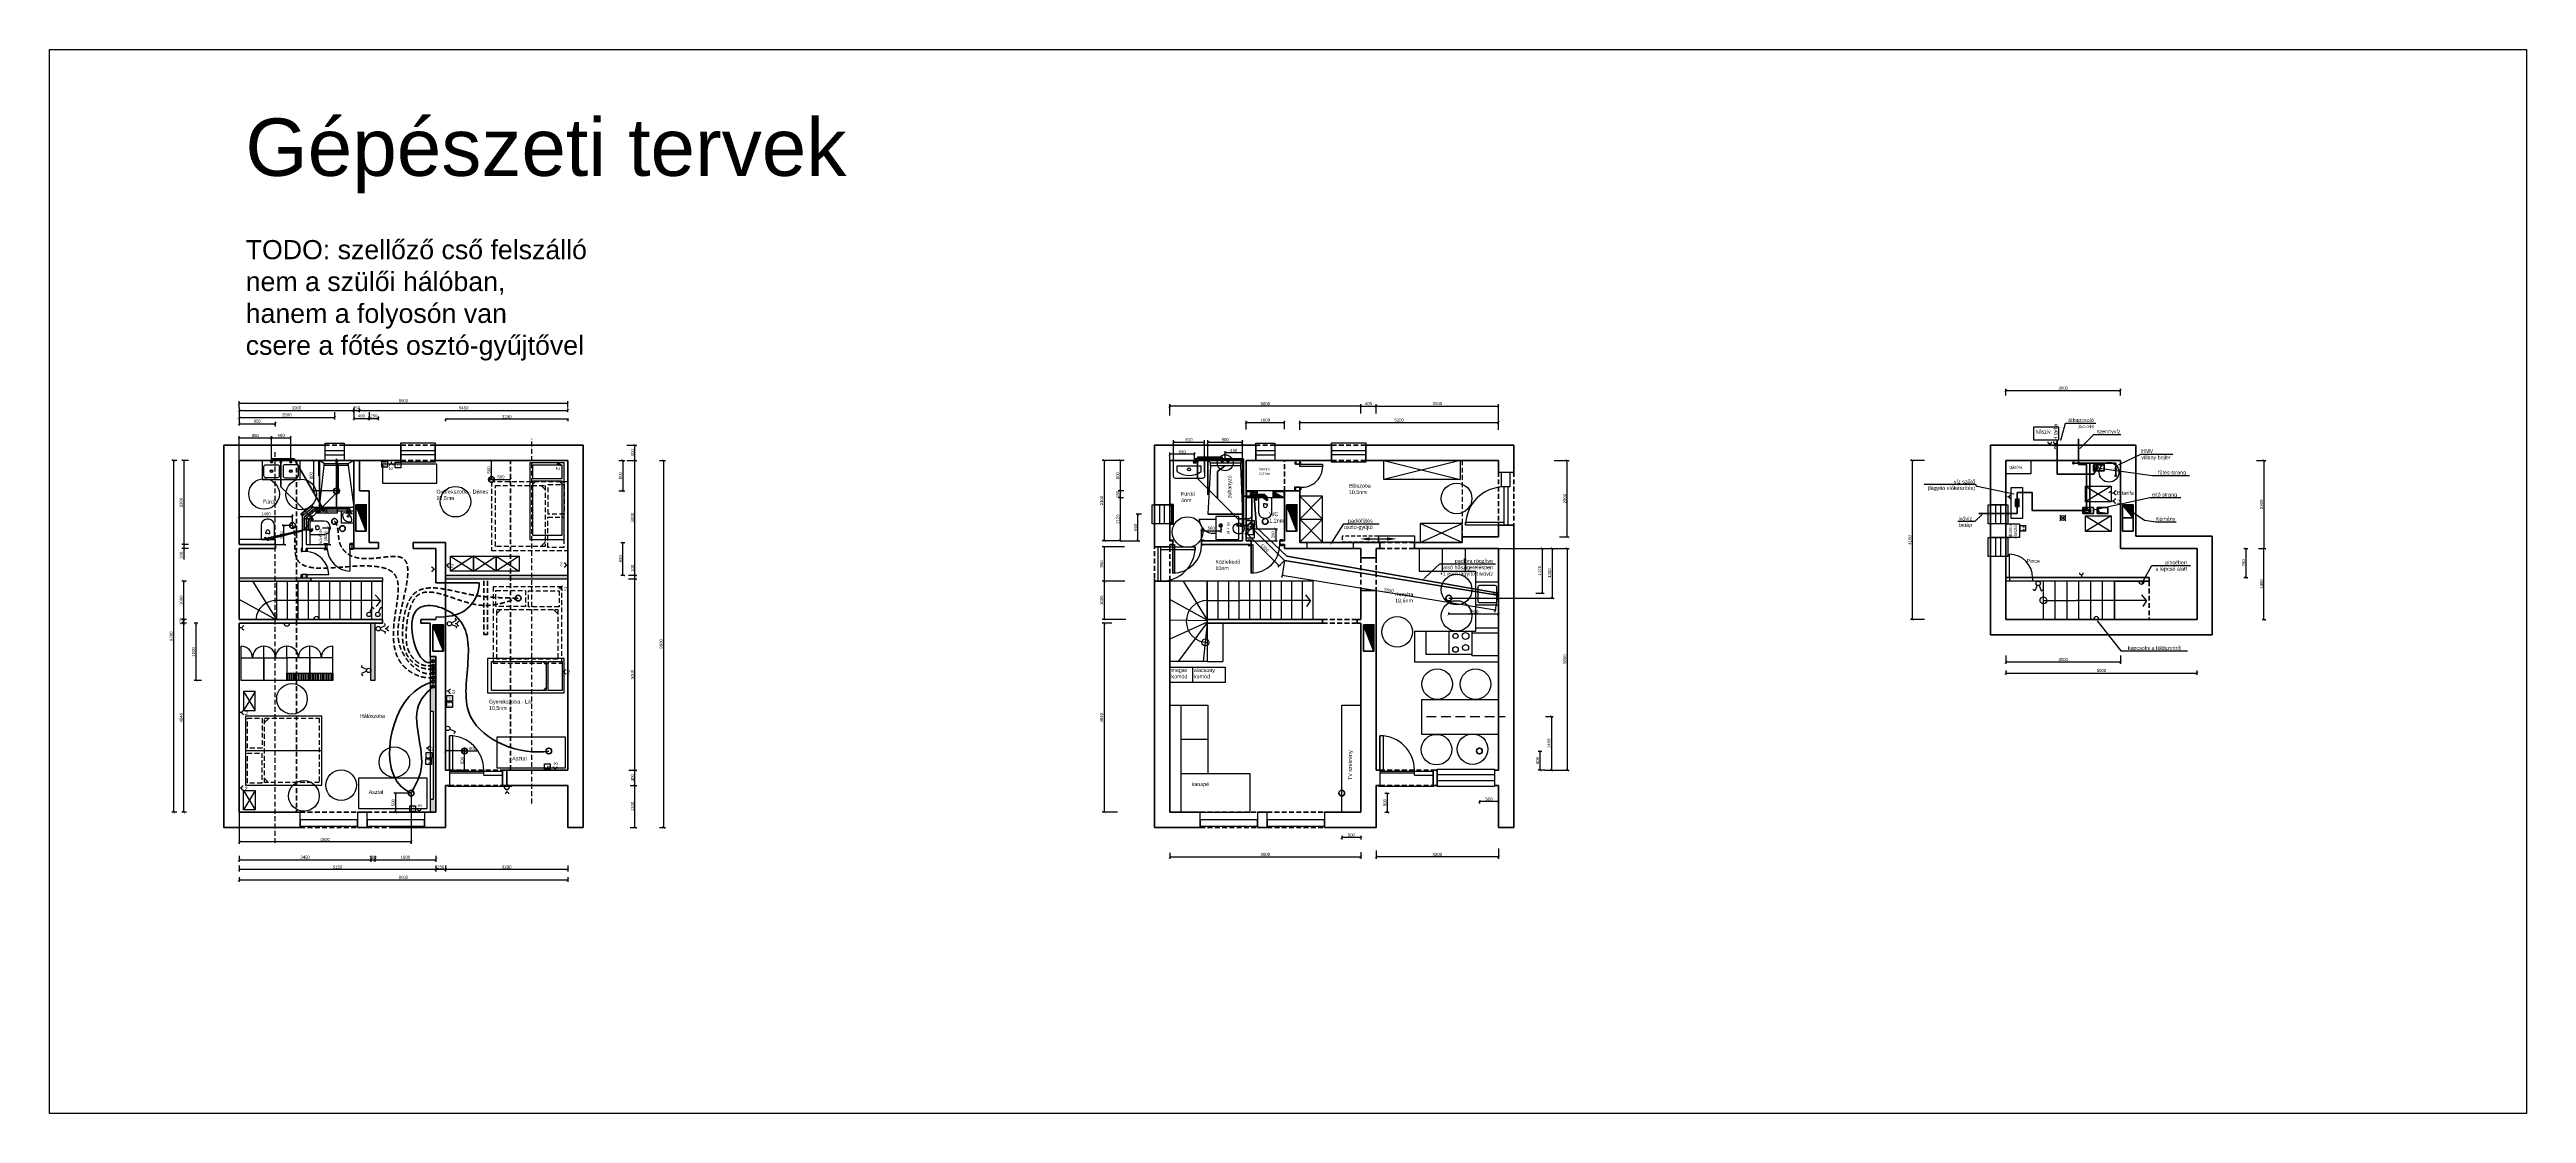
# Model space of a CAD drawing. Header units: metres. Extents: x -98677 to 89321, y -16450 to 242692.
# Drawn here: x -49749 to 15050, y 71362 to 99184 of the extents above; entities that cross this region are included whole.
import ezdxf
from ezdxf import colors
from ezdxf.entities.mleader import LeaderData, LeaderLine
from ezdxf.math import Vec2, Vec3

# ---------------------------------------------------------------- set-up
doc = ezdxf.new("R2010")
doc.units = ezdxf.units.M
doc.header["$LTSCALE"] = 0.001
doc.linetypes.add('DASHED', pattern=[19.05, 12.7, -6.35])
doc.linetypes.add('DASHEDX2', pattern=[38.1, 25.4, -12.7])
for name, color, linetype, lineweight in [('ajtók', 7, 'Continuous', 25), ('fűtés - nyomó', 3, 'Continuous', 50), ('fűtés - vissza', 5, 'Continuous', 40), ('gépészet - be légtechnika', 6, 'Continuous', 40), ('gépészet - víz', 5, 'Continuous', 40), ('külső fal', 7, 'Continuous', 50), ('külső fal - sz', 7, 'DASHED', 50), ('szekrény', 251, 'Continuous', 25)]:
    doc.layers.add(name, color=color, linetype=linetype, lineweight=lineweight)
for name, color, linetype in [('fűtés', 8, 'Continuous'), ('gépészet - kapcsolók', 4, 'Continuous'), ('gépészet - villany', 6, 'Continuous'), ('gépészet - víz - műtárgy', 252, 'Continuous'), ('lépcső', 170, 'Continuous'), ('Méret', 7, 'Continuous'), ('szagatott', 7, 'DASHED'), ('szerk', 70, 'Continuous'), ('újfal', 1, 'Continuous'), ('újfal - gipszkarton', 1, 'Continuous'), ('újfal - gipszkarton - sraff', 9, 'Continuous')]:
    doc.layers.add(name, color=color, linetype=linetype)
doc.layers.add('gépészet - elsz. légtechnika', color=7, linetype='Continuous', lineweight=40, true_color=0x890089)
doc.layers.add('gépészet - víz - csatorna', color=7, linetype='Continuous', lineweight=40, true_color=0x985223)
doc.styles.add('dada', font='arial.ttf', dxfattribs={"height": 80})
doc.styles.get("Standard").update_dxf_attribs({"font": 'arial.ttf'})
doc.dimstyles.new('big ISO-25', dxfattribs={"dimscale": 100, "dimtxt": 2.5, "dimasz": 2.5, "dimexe": 1.25, "dimexo": 0, "dimtad": 1, "dimtxsty": 'Standard', "dimcen": 2.5, "dimadec": 0, "dimazin": 0, "dimtfac": 1, "dimtmove": 0, "dimatfit": 3, "dimfxl": 1, "dimarcsym": 0})
doc.dimstyles.new('kicsi folyamatos', dxfattribs={"dimscale": 100, "dimtxt": 1, "dimasz": 0.7, "dimexe": 0.5, "dimexo": 0, "dimgap": 0.25, "dimtad": 1, "dimtxsty": 'dada', "dimblk1": 'ARCHTICK', "dimblk2": 'ARCHTICK', "dimsah": 1, "dimcen": 2.5, "dimadec": 0, "dimazin": 0, "dimtfac": 1, "dimtmove": 0, "dimatfit": 3, "dimldrblk": 'ARCHTICK', "dimfxl": 1, "dimarcsym": 0})

# ---------------------------------------------------------------- blocks, each defined once
blk = doc.blocks.new('*D115')
at = {"layer": 'ajtók', "color": 0, "lineweight": -2, "ltscale": 10000}
blk.add_line((-15213, 86387), (-14758, 86387), dxfattribs=at)
at = {"layer": 'ajtók', "color": 0, "ltscale": 10000}
for points in [[(-15213, 86428), (-15213, 86345), (-15463, 86387)], [(-14758, 86345), (-14758, 86428), (-14508, 86387)]]:
    blk.add_solid(points, dxfattribs=at)
at = {"layer": 'Defpoints', "color": 0, "ltscale": 10000}
for p in [(-15463, 86407), (-14508, 86387), (-14508, 86387)]:
    blk.add_point(p, dxfattribs=at)
blk = doc.blocks.new('_ArchTick')
at = {"color": 0, "linetype": 'ByBlock', "const_width": 0.15}
blk.add_lwpolyline([(-0.5, -0.5), (0.5, 0.5)], dxfattribs=at)
blk = doc.blocks.new('*D116')
at = {"layer": 'Defpoints', "color": 0, "ltscale": 10000}
for p in [(-10617, 81740), (-10634, 80340), (-10460, 80340)]:
    blk.add_point(p, dxfattribs=at)
at = {"layer": 'Méret', "color": 0, "lineweight": -2, "ltscale": 10000}
for p, q in [((-10617, 81740), (-10410, 81740)), ((-10460, 81740), (-10460, 80340)), ((-10634, 80340), (-10410, 80340))]:
    blk.add_line(p, q, dxfattribs=at)
at = {"layer": 'Méret', "color": 0, "lineweight": -2, "ltscale": 10000, "xscale": 70, "yscale": 70, "zscale": 70}
for p, rotation in [((-10460, 81740), 90), ((-10460, 80340), 270)]:
    blk.add_blockref('_ArchTick', p, dxfattribs=dict(at, rotation=rotation))
at = {"layer": 'Méret', "color": 0, "ltscale": 10000, "insert": (-10526, 81040), "char_height": 80, "attachment_point": 5, "rotation": 90, "style": 'dada'}
blk.add_mtext('1400', dxfattribs=at)
blk = doc.blocks.new('Fali lámpa')
at = {"layer": 'gépészet - villany', "ltscale": 10000}
blk.add_line((-139, 0), (139, 0), dxfattribs=at)
blk.add_arc((0, 0), 73.7, 0, 180, dxfattribs=at)
blk = doc.blocks.new('Villany - kapcsoló')
at = {"layer": 'gépészet - kapcsolók', "ltscale": 10000}
for p, q in [((-249, 84), (-218, 140)), ((-111, 25), (-249, 84))]:
    blk.add_line(p, q, dxfattribs=at)
blk.add_circle((-58, 2), 57.8, dxfattribs=at)
blk = doc.blocks.new('Villany - kapcsoló 2 sarkú')
at = {"layer": 'gépészet - kapcsolók', "ltscale": 10000}
for p, q in [((-249, 84), (-218, 139)), ((-111, 24), (-249, 84)), ((-111, -22), (-249, -82)), ((-249, -82), (-218, -137))]:
    blk.add_line(p, q, dxfattribs=at)
blk.add_circle((-58, 1), 57.8, dxfattribs=at)
blk = doc.blocks.new('Villany - konector')
at = {"layer": 'gépészet - kapcsolók', "ltscale": 10000}
blk.add_line((-51, 0), (-94, 0), dxfattribs=at)
blk.add_arc((0, 0), 50.5, 90, 270, dxfattribs=at)
at = {"layer": 'gépészet - villany', "ltscale": 10000, "style": 'dada'}
blk.add_attdef('DARAB', (36, -65), '', height=100, dxfattribs=at)
blk = doc.blocks.new('Csillar')
at = {"layer": 'gépészet - villany', "ltscale": 10000}
for p, q in [((-76, 76), (76, -76)), ((-76, -76), (76, 76))]:
    blk.add_line(p, q, dxfattribs=at)
blk.add_circle((0, 0), 64.4, dxfattribs=at)
blk = doc.blocks.new('Villany - konector lengő')
at = {"layer": 'gépészet - kapcsolók', "ltscale": 10000}
blk.add_arc((0, 0), 50.5, 90, 270, dxfattribs=at)
blk.add_spline([(-51, 0), (-89, -18), (-153, 21), (-192, -6)], degree=3, dxfattribs=at)
at = {"layer": 'gépészet - villany', "ltscale": 10000, "style": 'dada'}
blk.add_attdef('DARAB', (21, -55), '', height=100, dxfattribs=at)
blk = doc.blocks.new('Villany - UTP dupla')
at = {"layer": 'gépészet - kapcsolók', "ltscale": 10000}
blk.add_lwpolyline([(-148, 0), (0, 0), (0, -148), (-148, -148)], close=True, dxfattribs=at)
at = {"layer": 'gépészet - kapcsolók', "ltscale": 10000, "insert": (-111, -1), "char_height": 50, "width": 107.62, "attachment_point": 1, "style": 'dada'}
blk.add_mtext('utp\\Putp', dxfattribs=at)
blk = doc.blocks.new('Villany - TV')
at = {"layer": 'gépészet - kapcsolók', "ltscale": 10000}
blk.add_lwpolyline([(-148, 0), (0, 0), (0, -148), (-148, -148)], close=True, dxfattribs=at)
at = {"layer": 'gépészet - kapcsolók', "ltscale": 10000, "insert": (-111, -56), "char_height": 50, "width": 107.62, "attachment_point": 1, "style": 'dada'}
blk.add_mtext('TV', dxfattribs=at)
blk = doc.blocks.new('Villany - UTP')
at = {"layer": 'gépészet - kapcsolók', "ltscale": 10000}
blk.add_lwpolyline([(-148, 0), (0, 0), (0, -148), (-148, -148)], close=True, dxfattribs=at)
at = {"layer": 'gépészet - kapcsolók', "ltscale": 10000, "insert": (-111, -44), "char_height": 50, "width": 107.62, "attachment_point": 1, "style": 'dada'}
blk.add_mtext('utp', dxfattribs=at)
blk = doc.blocks.new('*D118')
at = {"layer": 'Defpoints', "color": 0, "ltscale": 10000}
for p in [(-20443, 88600), (-20443, 88440), (-19792, 88394)]:
    blk.add_point(p, dxfattribs=at)
at = {"layer": 'Méret', "color": 0, "lineweight": -2, "ltscale": 10000}
for p, q in [((-20443, 88440), (-20443, 88650)), ((-19792, 88600), (-20443, 88600)), ((-19792, 88394), (-19792, 88650))]:
    blk.add_line(p, q, dxfattribs=at)
at = {"layer": 'Méret', "color": 0, "lineweight": -2, "ltscale": 10000, "xscale": 70, "yscale": 70, "zscale": 70, "rotation": 180}
blk.add_blockref('_ArchTick', (-20443, 88600), dxfattribs=at)
at = {"layer": 'Méret', "color": 0, "lineweight": -2, "ltscale": 10000, "xscale": 70, "yscale": 70, "zscale": 70}
blk.add_blockref('_ArchTick', (-19792, 88600), dxfattribs=at)
at = {"layer": 'Méret', "color": 0, "ltscale": 10000, "insert": (-20118, 88666), "char_height": 80, "attachment_point": 5, "style": 'dada'}
blk.add_mtext('650', dxfattribs=at)
blk = doc.blocks.new('*D119')
at = {"layer": 'Defpoints', "color": 0, "ltscale": 10000}
for p in [(-18993, 88635), (-18993, 88440), (-18543, 88440)]:
    blk.add_point(p, dxfattribs=at)
at = {"layer": 'Méret', "color": 0, "lineweight": -2, "ltscale": 10000}
for p, q in [((-18993, 88440), (-18993, 88685)), ((-18543, 88635), (-18993, 88635)), ((-18543, 88440), (-18543, 88685))]:
    blk.add_line(p, q, dxfattribs=at)
at = {"layer": 'Méret', "color": 0, "lineweight": -2, "ltscale": 10000, "xscale": 70, "yscale": 70, "zscale": 70, "rotation": 180}
blk.add_blockref('_ArchTick', (-18993, 88635), dxfattribs=at)
at = {"layer": 'Méret', "color": 0, "lineweight": -2, "ltscale": 10000, "xscale": 70, "yscale": 70, "zscale": 70}
blk.add_blockref('_ArchTick', (-18543, 88635), dxfattribs=at)
at = {"layer": 'Méret', "color": 0, "ltscale": 10000, "insert": (-18768, 88701), "char_height": 80, "attachment_point": 5, "style": 'dada'}
blk.add_mtext('450', dxfattribs=at)
blk = doc.blocks.new('*D120')
at = {"layer": 'Defpoints', "color": 0, "ltscale": 10000}
for p in [(-11843, 86140), (-10870, 84969), (-10702, 84969)]:
    blk.add_point(p, dxfattribs=at)
at = {"layer": 'Méret', "color": 0, "lineweight": -2, "ltscale": 10000}
for p, q in [((-11843, 86140), (-10652, 86140)), ((-10702, 86140), (-10702, 84969)), ((-10870, 84969), (-10652, 84969))]:
    blk.add_line(p, q, dxfattribs=at)
at = {"layer": 'Méret', "color": 0, "lineweight": -2, "ltscale": 10000, "xscale": 70, "yscale": 70, "zscale": 70}
for p, rotation in [((-10702, 86140), 90), ((-10702, 84969), 270)]:
    blk.add_blockref('_ArchTick', p, dxfattribs=dict(at, rotation=rotation))
at = {"layer": 'Méret', "color": 0, "ltscale": 10000, "insert": (-10768, 85554), "char_height": 80, "attachment_point": 5, "rotation": 90, "style": 'dada'}
blk.add_mtext('1175', dxfattribs=at)
blk = doc.blocks.new('*D121')
at = {"layer": 'Defpoints', "color": 0, "ltscale": 10000}
for p in [(-19534, 88916), (-20344, 88126), (-19534, 88126)]:
    blk.add_point(p, dxfattribs=at)
at = {"layer": 'Méret', "color": 0, "lineweight": -2, "ltscale": 10000}
for p, q in [((-20344, 88126), (-20344, 88966)), ((-20344, 88916), (-19534, 88916)), ((-19534, 88126), (-19534, 88966))]:
    blk.add_line(p, q, dxfattribs=at)
at = {"layer": 'Méret', "color": 0, "lineweight": -2, "ltscale": 10000, "xscale": 70, "yscale": 70, "zscale": 70, "rotation": 180}
blk.add_blockref('_ArchTick', (-20344, 88916), dxfattribs=at)
at = {"layer": 'Méret', "color": 0, "lineweight": -2, "ltscale": 10000, "xscale": 70, "yscale": 70, "zscale": 70}
blk.add_blockref('_ArchTick', (-19534, 88916), dxfattribs=at)
at = {"layer": 'Méret', "color": 0, "ltscale": 10000, "insert": (-19939, 88982), "char_height": 80, "attachment_point": 5, "style": 'dada'}
blk.add_mtext('810', dxfattribs=at)
blk = doc.blocks.new('*D122')
at = {"layer": 'Defpoints', "color": 0, "ltscale": 10000}
for p in [(-17439, 85821), (-17502, 85429), (-11865, 84918)]:
    blk.add_point(p, dxfattribs=at)
at = {"layer": 'Méret', "color": 0, "lineweight": -2, "ltscale": 10000}
for p, q in [((-17439, 85821), (-17510, 85379)), ((-11928, 84525), (-17502, 85429)), ((-11865, 84918), (-11936, 84475))]:
    blk.add_line(p, q, dxfattribs=at)
at = {"layer": 'Méret', "color": 0, "lineweight": -2, "ltscale": 10000, "xscale": 70, "yscale": 70, "zscale": 70}
for p, rotation in [((-17502, 85429), 170.7905001595353), ((-11928, 84525), 350.7905001595352)]:
    blk.add_blockref('_ArchTick', p, dxfattribs=dict(at, rotation=rotation))
at = {"layer": 'Méret', "color": 0, "ltscale": 10000, "insert": (-14705, 85042), "char_height": 80, "attachment_point": 5, "rotation": 350.7905, "style": 'dada'}
blk.add_mtext('5650', dxfattribs=at)
blk = doc.blocks.new('*D123')
at = {"layer": 'Defpoints', "color": 0, "ltscale": 10000}
for p in [(-18433, 86533), (-18292, 86674), (-17439, 85821)]:
    blk.add_point(p, dxfattribs=at)
at = {"layer": 'Méret', "color": 0, "lineweight": -2, "ltscale": 10000}
for p, q in [((-18292, 86674), (-18469, 86498)), ((-17580, 85680), (-18433, 86533)), ((-17439, 85821), (-17615, 85645))]:
    blk.add_line(p, q, dxfattribs=at)
at = {"layer": 'Méret', "color": 0, "lineweight": -2, "ltscale": 10000, "xscale": 70, "yscale": 70, "zscale": 70}
for p, rotation in [((-18433, 86533), 134.9999999999998), ((-17580, 85680), 314.9999999999998)]:
    blk.add_blockref('_ArchTick', p, dxfattribs=dict(at, rotation=rotation))
at = {"layer": 'Méret', "color": 0, "ltscale": 10000, "insert": (-17960, 86153), "char_height": 80, "attachment_point": 5, "rotation": 315, "style": 'dada'}
blk.add_mtext('1200', dxfattribs=at)
blk = doc.blocks.new('*D124')
at = {"layer": 'Defpoints', "color": 0, "ltscale": 10000}
for p in [(-43940, 89027), (-44790, 88440), (-43940, 88479)]:
    blk.add_point(p, dxfattribs=at)
at = {"layer": 'Méret', "color": 0, "lineweight": -2, "ltscale": 10000}
for p, q in [((-44790, 88440), (-44790, 89077)), ((-44790, 89027), (-43940, 89027)), ((-43940, 88479), (-43940, 89077))]:
    blk.add_line(p, q, dxfattribs=at)
at = {"layer": 'Méret', "color": 0, "lineweight": -2, "ltscale": 10000, "xscale": 70, "yscale": 70, "zscale": 70, "rotation": 180}
blk.add_blockref('_ArchTick', (-44790, 89027), dxfattribs=at)
at = {"layer": 'Méret', "color": 0, "lineweight": -2, "ltscale": 10000, "xscale": 70, "yscale": 70, "zscale": 70}
blk.add_blockref('_ArchTick', (-43940, 89027), dxfattribs=at)
at = {"layer": 'Méret', "color": 0, "ltscale": 10000, "insert": (-44365, 89093), "char_height": 80, "attachment_point": 5, "style": 'dada'}
blk.add_mtext('850', dxfattribs=at)
blk = doc.blocks.new('*D125')
at = {"layer": 'Defpoints', "color": 0, "ltscale": 10000}
for p in [(-43440, 89027), (-43940, 88479), (-43440, 88479)]:
    blk.add_point(p, dxfattribs=at)
at = {"layer": 'Méret', "color": 0, "lineweight": -2, "ltscale": 10000}
for p, q in [((-43940, 88479), (-43940, 89077)), ((-43940, 89027), (-43440, 89027)), ((-43440, 88479), (-43440, 89077))]:
    blk.add_line(p, q, dxfattribs=at)
at = {"layer": 'Méret', "color": 0, "lineweight": -2, "ltscale": 10000, "xscale": 70, "yscale": 70, "zscale": 70, "rotation": 180}
blk.add_blockref('_ArchTick', (-43940, 89027), dxfattribs=at)
at = {"layer": 'Méret', "color": 0, "lineweight": -2, "ltscale": 10000, "xscale": 70, "yscale": 70, "zscale": 70}
blk.add_blockref('_ArchTick', (-43440, 89027), dxfattribs=at)
at = {"layer": 'Méret', "color": 0, "ltscale": 10000, "insert": (-43690, 89093), "char_height": 80, "attachment_point": 5, "style": 'dada'}
blk.add_mtext('500', dxfattribs=at)
blk = doc.blocks.new('*D126')
at = {"layer": 'Defpoints', "color": 0, "ltscale": 10000}
for p in [(-40290, 79740), (-44790, 79240), (-44790, 78461)]:
    blk.add_point(p, dxfattribs=at)
at = {"layer": 'Méret', "color": 0, "lineweight": -2, "ltscale": 10000}
for p, q in [((-40290, 79740), (-40290, 78411)), ((-44790, 79240), (-44790, 78411)), ((-40290, 78461), (-44790, 78461))]:
    blk.add_line(p, q, dxfattribs=at)
at = {"layer": 'Méret', "color": 0, "lineweight": -2, "ltscale": 10000, "xscale": 70, "yscale": 70, "zscale": 70, "rotation": 180}
blk.add_blockref('_ArchTick', (-44790, 78461), dxfattribs=at)
at = {"layer": 'Méret', "color": 0, "lineweight": -2, "ltscale": 10000, "xscale": 70, "yscale": 70, "zscale": 70}
blk.add_blockref('_ArchTick', (-40290, 78461), dxfattribs=at)
at = {"layer": 'Méret', "color": 0, "ltscale": 10000, "insert": (-42540, 78527), "char_height": 80, "attachment_point": 5, "style": 'dada'}
blk.add_mtext('4500', dxfattribs=at)
blk = doc.blocks.new('*D127')
at = {"layer": 'Defpoints', "color": 0, "ltscale": 10000}
for p in [(-40693, 79740), (-40290, 79740), (-40449, 79240)]:
    blk.add_point(p, dxfattribs=at)
at = {"layer": 'Méret', "color": 0, "lineweight": -2, "ltscale": 10000}
for p, q in [((-40290, 79740), (-40743, 79740)), ((-40693, 79240), (-40693, 79740)), ((-40449, 79240), (-40743, 79240))]:
    blk.add_line(p, q, dxfattribs=at)
at = {"layer": 'Méret', "color": 0, "lineweight": -2, "ltscale": 10000, "xscale": 70, "yscale": 70, "zscale": 70}
for p, rotation in [((-40693, 79740), 90), ((-40693, 79240), 270)]:
    blk.add_blockref('_ArchTick', p, dxfattribs=dict(at, rotation=rotation))
at = {"layer": 'Méret', "color": 0, "ltscale": 10000, "insert": (-40759, 79490), "char_height": 80, "attachment_point": 5, "rotation": 90, "style": 'dada'}
blk.add_mtext('500', dxfattribs=at)
blk = doc.blocks.new('*D128')
at = {"layer": 'Defpoints', "color": 0, "ltscale": 10000}
for p in [(-44790, 86913), (-43390, 86973), (-43390, 86740)]:
    blk.add_point(p, dxfattribs=at)
at = {"layer": 'Méret', "color": 0, "lineweight": -2, "ltscale": 10000}
for p, q in [((-44790, 86913), (-44790, 87023)), ((-44790, 86973), (-43390, 86973)), ((-43390, 86740), (-43390, 87023))]:
    blk.add_line(p, q, dxfattribs=at)
at = {"layer": 'Méret', "color": 0, "lineweight": -2, "ltscale": 10000, "xscale": 70, "yscale": 70, "zscale": 70, "rotation": 180}
blk.add_blockref('_ArchTick', (-44790, 86973), dxfattribs=at)
at = {"layer": 'Méret', "color": 0, "lineweight": -2, "ltscale": 10000, "xscale": 70, "yscale": 70, "zscale": 70}
blk.add_blockref('_ArchTick', (-43390, 86973), dxfattribs=at)
at = {"layer": 'Méret', "color": 0, "ltscale": 10000, "insert": (-44090, 87039), "char_height": 80, "attachment_point": 5, "style": 'dada'}
blk.add_mtext('1400', dxfattribs=at)
blk = doc.blocks.new('*D129')
at = {"layer": 'Defpoints', "color": 0, "ltscale": 10000}
for p in [(-19610, 86340), (-19110, 86740), (-19110, 86601)]:
    blk.add_point(p, dxfattribs=at)
at = {"layer": 'Méret', "color": 0, "lineweight": -2, "ltscale": 10000}
for p, q in [((-19610, 86340), (-19610, 86651)), ((-19610, 86601), (-19110, 86601)), ((-19110, 86740), (-19110, 86551))]:
    blk.add_line(p, q, dxfattribs=at)
at = {"layer": 'Méret', "color": 0, "lineweight": -2, "ltscale": 10000, "xscale": 70, "yscale": 70, "zscale": 70, "rotation": 180}
blk.add_blockref('_ArchTick', (-19610, 86601), dxfattribs=at)
at = {"layer": 'Méret', "color": 0, "lineweight": -2, "ltscale": 10000, "xscale": 70, "yscale": 70, "zscale": 70}
blk.add_blockref('_ArchTick', (-19110, 86601), dxfattribs=at)
at = {"layer": 'Méret', "color": 0, "ltscale": 10000, "insert": (-19360, 86667), "char_height": 80, "attachment_point": 5, "style": 'dada'}
blk.add_mtext('500', dxfattribs=at)
blk = doc.blocks.new('*D130')
at = {"layer": 'Defpoints', "color": 0, "ltscale": 10000}
for p in [(-43840, 86240), (-43617, 86740), (-43390, 86740)]:
    blk.add_point(p, dxfattribs=at)
at = {"layer": 'Méret', "color": 0, "lineweight": -2, "ltscale": 10000}
for p, q in [((-43840, 86240), (-43567, 86240)), ((-43390, 86740), (-43667, 86740)), ((-43617, 86240), (-43617, 86740))]:
    blk.add_line(p, q, dxfattribs=at)
at = {"layer": 'Méret', "color": 0, "lineweight": -2, "ltscale": 10000, "xscale": 70, "yscale": 70, "zscale": 70}
for p, rotation in [((-43617, 86740), 90), ((-43617, 86240), 270)]:
    blk.add_blockref('_ArchTick', p, dxfattribs=dict(at, rotation=rotation))
at = {"layer": 'Méret', "color": 0, "ltscale": 10000, "insert": (-43683, 86490), "char_height": 80, "attachment_point": 5, "rotation": 90, "style": 'dada'}
blk.add_mtext('500', dxfattribs=at)
blk = doc.blocks.new('*D131')
at = {"layer": 'Defpoints', "color": 0, "ltscale": 10000}
for p in [(-38890, 80840), (-38890, 80840), (-39390, 80340)]:
    blk.add_point(p, dxfattribs=at)
at = {"layer": 'Méret', "color": 0, "lineweight": -2, "ltscale": 10000}
for p, q in [((-38890, 80840), (-38940, 80840)), ((-38890, 80340), (-38890, 80840)), ((-39390, 80340), (-38840, 80340))]:
    blk.add_line(p, q, dxfattribs=at)
at = {"layer": 'Méret', "color": 0, "lineweight": -2, "ltscale": 10000, "xscale": 70, "yscale": 70, "zscale": 70}
for p, rotation in [((-38890, 80840), 90), ((-38890, 80340), 270)]:
    blk.add_blockref('_ArchTick', p, dxfattribs=dict(at, rotation=rotation))
at = {"layer": 'Méret', "color": 0, "ltscale": 10000, "insert": (-38956, 80590), "char_height": 80, "attachment_point": 5, "rotation": 90, "style": 'dada'}
blk.add_mtext('500', dxfattribs=at)
blk = doc.blocks.new('*D132')
at = {"layer": 'Defpoints', "color": 0, "ltscale": 10000}
for p in [(-39390, 80842), (-38890, 80840), (-39390, 80340)]:
    blk.add_point(p, dxfattribs=at)
at = {"layer": 'Méret', "color": 0, "lineweight": -2, "ltscale": 10000}
for p, q in [((-39390, 80340), (-39390, 80892)), ((-38890, 80842), (-39390, 80842)), ((-38890, 80840), (-38890, 80892)), ((-38890, 80842), (-38572, 80842))]:
    blk.add_line(p, q, dxfattribs=at)
at = {"layer": 'Méret', "color": 0, "lineweight": -2, "ltscale": 10000, "xscale": 70, "yscale": 70, "zscale": 70, "rotation": 180}
blk.add_blockref('_ArchTick', (-39390, 80842), dxfattribs=at)
at = {"layer": 'Méret', "color": 0, "lineweight": -2, "ltscale": 10000, "xscale": 70, "yscale": 70, "zscale": 70}
blk.add_blockref('_ArchTick', (-38890, 80842), dxfattribs=at)
at = {"layer": 'Méret', "color": 0, "ltscale": 10000, "insert": (-38685, 80907), "char_height": 80, "attachment_point": 5, "style": 'dada'}
blk.add_mtext('500', dxfattribs=at)
blk = doc.blocks.new('*D133')
at = {"layer": 'Defpoints', "color": 0, "ltscale": 10000}
for p in [(-38190, 88440), (-38190, 88440), (-38190, 87940)]:
    blk.add_point(p, dxfattribs=at)
at = {"layer": 'Méret', "color": 0, "lineweight": -2, "ltscale": 10000}
for p, q in [((-38190, 88440), (-38240, 88440)), ((-38190, 87940), (-38190, 88440)), ((-38190, 87940), (-38240, 87940))]:
    blk.add_line(p, q, dxfattribs=at)
at = {"layer": 'Méret', "color": 0, "lineweight": -2, "ltscale": 10000, "xscale": 70, "yscale": 70, "zscale": 70}
for p, rotation in [((-38190, 88440), 90), ((-38190, 87940), 270)]:
    blk.add_blockref('_ArchTick', p, dxfattribs=dict(at, rotation=rotation))
at = {"layer": 'Méret', "color": 0, "ltscale": 10000, "insert": (-38256, 88190), "char_height": 80, "attachment_point": 5, "rotation": 90, "style": 'dada'}
blk.add_mtext('500', dxfattribs=at)
blk = doc.blocks.new('*D134')
at = {"layer": 'Defpoints', "color": 0, "ltscale": 10000}
for p in [(-38190, 87940), (-37690, 87942), (-37690, 87940)]:
    blk.add_point(p, dxfattribs=at)
at = {"layer": 'Méret', "color": 0, "lineweight": -2, "ltscale": 10000}
for p, q in [((-38190, 87940), (-38190, 87992)), ((-38190, 87942), (-37690, 87942)), ((-37690, 87940), (-37690, 87992))]:
    blk.add_line(p, q, dxfattribs=at)
at = {"layer": 'Méret', "color": 0, "lineweight": -2, "ltscale": 10000, "xscale": 70, "yscale": 70, "zscale": 70, "rotation": 180}
blk.add_blockref('_ArchTick', (-38190, 87942), dxfattribs=at)
at = {"layer": 'Méret', "color": 0, "lineweight": -2, "ltscale": 10000, "xscale": 70, "yscale": 70, "zscale": 70}
blk.add_blockref('_ArchTick', (-37690, 87942), dxfattribs=at)
at = {"layer": 'Méret', "color": 0, "ltscale": 10000, "insert": (-37940, 88008), "char_height": 80, "attachment_point": 5, "style": 'dada'}
blk.add_mtext('500', dxfattribs=at)
blk = doc.blocks.new('*D135')
at = {"layer": 'Defpoints', "color": 0, "ltscale": 10000}
for p in [(-42837, 88440), (-42790, 88440), (-42240, 87640)]:
    blk.add_point(p, dxfattribs=at)
at = {"layer": 'Méret', "color": 0, "lineweight": -2, "ltscale": 10000}
for p, q in [((-42790, 88440), (-42887, 88440)), ((-42837, 87640), (-42837, 88440)), ((-42240, 87640), (-42887, 87640))]:
    blk.add_line(p, q, dxfattribs=at)
at = {"layer": 'Méret', "color": 0, "lineweight": -2, "ltscale": 10000, "xscale": 70, "yscale": 70, "zscale": 70}
for p, rotation in [((-42837, 88440), 90), ((-42837, 87640), 270)]:
    blk.add_blockref('_ArchTick', p, dxfattribs=dict(at, rotation=rotation))
at = {"layer": 'Méret', "color": 0, "ltscale": 10000, "insert": (-42903, 88040), "char_height": 80, "attachment_point": 5, "rotation": 90, "style": 'dada'}
blk.add_mtext('800', dxfattribs=at)
blk = doc.blocks.new('*D138')
at = {"layer": 'Defpoints', "color": 0, "ltscale": 10000}
for p in [(-11843, 86140), (-10634, 80340), (-10044, 80340)]:
    blk.add_point(p, dxfattribs=at)
at = {"layer": 'Méret', "color": 0, "lineweight": -2, "ltscale": 10000}
for p, q in [((-11843, 86140), (-9994, 86140)), ((-10044, 86140), (-10044, 80340)), ((-10634, 80340), (-9994, 80340))]:
    blk.add_line(p, q, dxfattribs=at)
at = {"layer": 'Méret', "color": 0, "lineweight": -2, "ltscale": 10000, "xscale": 70, "yscale": 70, "zscale": 70}
for p, rotation in [((-10044, 86140), 90), ((-10044, 80340), 270)]:
    blk.add_blockref('_ArchTick', p, dxfattribs=dict(at, rotation=rotation))
at = {"layer": 'Méret', "color": 0, "ltscale": 10000, "insert": (-10110, 83240), "char_height": 80, "attachment_point": 5, "rotation": 90, "style": 'dada'}
blk.add_mtext('5800', dxfattribs=at)
blk = doc.blocks.new('*D139')
at = {"layer": 'Defpoints', "color": 0, "ltscale": 10000}
for p in [(-15043, 78234), (-15043, 78070), (-11843, 78288)]:
    blk.add_point(p, dxfattribs=at)
at = {"layer": 'Méret', "color": 0, "lineweight": -2, "ltscale": 10000}
for p, q in [((-15043, 78234), (-15043, 78020)), ((-11843, 78070), (-15043, 78070)), ((-11843, 78288), (-11843, 78020))]:
    blk.add_line(p, q, dxfattribs=at)
at = {"layer": 'Méret', "color": 0, "lineweight": -2, "ltscale": 10000, "xscale": 70, "yscale": 70, "zscale": 70, "rotation": 180}
blk.add_blockref('_ArchTick', (-15043, 78070), dxfattribs=at)
at = {"layer": 'Méret', "color": 0, "lineweight": -2, "ltscale": 10000, "xscale": 70, "yscale": 70, "zscale": 70}
blk.add_blockref('_ArchTick', (-11843, 78070), dxfattribs=at)
at = {"layer": 'Méret', "color": 0, "ltscale": 10000, "insert": (-13443, 78136), "char_height": 80, "attachment_point": 5, "style": 'dada'}
blk.add_mtext('3200', dxfattribs=at)
blk = doc.blocks.new('*D140')
at = {"layer": 'Defpoints', "color": 0, "ltscale": 10000}
for p in [(-11843, 89428), (-17043, 89243), (-11843, 89284)]:
    blk.add_point(p, dxfattribs=at)
at = {"layer": 'Méret', "color": 0, "lineweight": -2, "ltscale": 10000}
for p, q in [((-17043, 89243), (-17043, 89478)), ((-17043, 89428), (-11843, 89428)), ((-11843, 89284), (-11843, 89478))]:
    blk.add_line(p, q, dxfattribs=at)
at = {"layer": 'Méret', "color": 0, "lineweight": -2, "ltscale": 10000, "xscale": 70, "yscale": 70, "zscale": 70, "rotation": 180}
blk.add_blockref('_ArchTick', (-17043, 89428), dxfattribs=at)
at = {"layer": 'Méret', "color": 0, "lineweight": -2, "ltscale": 10000, "xscale": 70, "yscale": 70, "zscale": 70}
blk.add_blockref('_ArchTick', (-11843, 89428), dxfattribs=at)
at = {"layer": 'Méret', "color": 0, "ltscale": 10000, "insert": (-14443, 89493), "char_height": 80, "attachment_point": 5, "style": 'dada'}
blk.add_mtext('5200', dxfattribs=at)
blk = doc.blocks.new('*D141')
at = {"layer": 'Defpoints', "color": 0, "ltscale": 10000}
for p in [(-10387, 88440), (-10044, 88440), (-10250, 86440)]:
    blk.add_point(p, dxfattribs=at)
at = {"layer": 'Méret', "color": 0, "lineweight": -2, "ltscale": 10000}
for p, q in [((-10387, 88440), (-9994, 88440)), ((-10044, 86440), (-10044, 88440)), ((-10250, 86440), (-9994, 86440))]:
    blk.add_line(p, q, dxfattribs=at)
at = {"layer": 'Méret', "color": 0, "lineweight": -2, "ltscale": 10000, "xscale": 70, "yscale": 70, "zscale": 70}
for p, rotation in [((-10044, 88440), 90), ((-10044, 86440), 270)]:
    blk.add_blockref('_ArchTick', p, dxfattribs=dict(at, rotation=rotation))
at = {"layer": 'Méret', "color": 0, "ltscale": 10000, "insert": (-10110, 87440), "char_height": 80, "attachment_point": 5, "rotation": 90, "style": 'dada'}
blk.add_mtext('2000', dxfattribs=at)
blk = doc.blocks.new('*D142')
at = {"layer": 'Defpoints', "color": 0, "ltscale": 10000}
for p in [(-17443, 89428), (-18443, 89249), (-17443, 89255)]:
    blk.add_point(p, dxfattribs=at)
at = {"layer": 'Méret', "color": 0, "lineweight": -2, "ltscale": 10000}
for p, q in [((-18443, 89249), (-18443, 89478)), ((-18443, 89428), (-17443, 89428)), ((-17443, 89255), (-17443, 89478))]:
    blk.add_line(p, q, dxfattribs=at)
at = {"layer": 'Méret', "color": 0, "lineweight": -2, "ltscale": 10000, "xscale": 70, "yscale": 70, "zscale": 70, "rotation": 180}
blk.add_blockref('_ArchTick', (-18443, 89428), dxfattribs=at)
at = {"layer": 'Méret', "color": 0, "lineweight": -2, "ltscale": 10000, "xscale": 70, "yscale": 70, "zscale": 70}
blk.add_blockref('_ArchTick', (-17443, 89428), dxfattribs=at)
at = {"layer": 'Méret', "color": 0, "ltscale": 10000, "insert": (-17943, 89493), "char_height": 80, "attachment_point": 5, "style": 'dada'}
blk.add_mtext('1000', dxfattribs=at)
blk = doc.blocks.new('*D143')
at = {"layer": 'Defpoints', "color": 0, "ltscale": 10000}
for p in [(-21634, 88440), (-22159, 86340), (-21739, 86340)]:
    blk.add_point(p, dxfattribs=at)
at = {"layer": 'Méret', "color": 0, "lineweight": -2, "ltscale": 10000}
for p, q in [((-21634, 88440), (-22209, 88440)), ((-22159, 88440), (-22159, 86340)), ((-21739, 86340), (-22209, 86340))]:
    blk.add_line(p, q, dxfattribs=at)
at = {"layer": 'Méret', "color": 0, "lineweight": -2, "ltscale": 10000, "xscale": 70, "yscale": 70, "zscale": 70}
for p, rotation in [((-22159, 88440), 90), ((-22159, 86340), 270)]:
    blk.add_blockref('_ArchTick', p, dxfattribs=dict(at, rotation=rotation))
at = {"layer": 'Méret', "color": 0, "ltscale": 10000, "insert": (-22225, 87390), "char_height": 80, "attachment_point": 5, "rotation": 90, "style": 'dada'}
blk.add_mtext('2100', dxfattribs=at)
blk = doc.blocks.new('*D144')
at = {"layer": 'Defpoints', "color": 0, "ltscale": 10000}
for p in [(-21634, 88440), (-21739, 87640), (-21647, 87640)]:
    blk.add_point(p, dxfattribs=at)
at = {"layer": 'Méret', "color": 0, "lineweight": -2, "ltscale": 10000}
for p, q in [((-21634, 88440), (-21789, 88440)), ((-21739, 88440), (-21739, 87640)), ((-21647, 87640), (-21789, 87640))]:
    blk.add_line(p, q, dxfattribs=at)
at = {"layer": 'Méret', "color": 0, "lineweight": -2, "ltscale": 10000, "xscale": 70, "yscale": 70, "zscale": 70}
for p, rotation in [((-21739, 88440), 90), ((-21739, 87640), 270)]:
    blk.add_blockref('_ArchTick', p, dxfattribs=dict(at, rotation=rotation))
at = {"layer": 'Méret', "color": 0, "ltscale": 10000, "insert": (-21805, 88040), "char_height": 80, "attachment_point": 5, "rotation": 90, "style": 'dada'}
blk.add_mtext('800', dxfattribs=at)
blk = doc.blocks.new('*D145')
at = {"layer": 'Defpoints', "color": 0, "ltscale": 10000}
for p in [(-21739, 87640), (-21739, 87460), (-21652, 87460)]:
    blk.add_point(p, dxfattribs=at)
at = {"layer": 'Méret', "color": 0, "lineweight": -2, "ltscale": 10000}
for p, q in [((-21739, 87640), (-21789, 87640)), ((-21739, 87640), (-21739, 87460)), ((-21652, 87460), (-21789, 87460))]:
    blk.add_line(p, q, dxfattribs=at)
at = {"layer": 'Méret', "color": 0, "lineweight": -2, "ltscale": 10000, "xscale": 70, "yscale": 70, "zscale": 70}
for p, rotation in [((-21739, 87640), 90), ((-21739, 87460), 270)]:
    blk.add_blockref('_ArchTick', p, dxfattribs=dict(at, rotation=rotation))
at = {"layer": 'Méret', "color": 0, "ltscale": 10000, "insert": (-21805, 87550), "char_height": 80, "attachment_point": 5, "rotation": 90, "style": 'dada'}
blk.add_mtext('180', dxfattribs=at)
blk = doc.blocks.new('*D146')
at = {"layer": 'Defpoints', "color": 0, "ltscale": 10000}
for p in [(-21739, 87460), (-21739, 86340), (-21739, 86340)]:
    blk.add_point(p, dxfattribs=at)
at = {"layer": 'Méret', "color": 0, "lineweight": -2, "ltscale": 10000}
for p, q in [((-21739, 87460), (-21789, 87460)), ((-21739, 87460), (-21739, 86340)), ((-21739, 86340), (-21789, 86340))]:
    blk.add_line(p, q, dxfattribs=at)
at = {"layer": 'Méret', "color": 0, "lineweight": -2, "ltscale": 10000, "xscale": 70, "yscale": 70, "zscale": 70}
for p, rotation in [((-21739, 87460), 90), ((-21739, 86340), 270)]:
    blk.add_blockref('_ArchTick', p, dxfattribs=dict(at, rotation=rotation))
at = {"layer": 'Méret', "color": 0, "ltscale": 10000, "insert": (-21805, 86900), "char_height": 80, "attachment_point": 5, "rotation": 90, "style": 'dada'}
blk.add_mtext('1120', dxfattribs=at)
blk = doc.blocks.new('*D147')
at = {"layer": 'Defpoints', "color": 0, "ltscale": 10000}
for p in [(-21631, 86180), (-22159, 85280), (-21614, 85280)]:
    blk.add_point(p, dxfattribs=at)
at = {"layer": 'Méret', "color": 0, "lineweight": -2, "ltscale": 10000}
for p, q in [((-21631, 86180), (-22209, 86180)), ((-22159, 86180), (-22159, 85280)), ((-21614, 85280), (-22209, 85280))]:
    blk.add_line(p, q, dxfattribs=at)
at = {"layer": 'Méret', "color": 0, "lineweight": -2, "ltscale": 10000, "xscale": 70, "yscale": 70, "zscale": 70}
for p, rotation in [((-22159, 86180), 90), ((-22159, 85280), 270)]:
    blk.add_blockref('_ArchTick', p, dxfattribs=dict(at, rotation=rotation))
at = {"layer": 'Méret', "color": 0, "ltscale": 10000, "insert": (-22225, 85730), "char_height": 80, "attachment_point": 5, "rotation": 90, "style": 'dada'}
blk.add_mtext('900', dxfattribs=at)
blk = doc.blocks.new('*D148')
at = {"layer": 'Defpoints', "color": 0, "ltscale": 10000}
for p in [(-21954, 84180), (-22159, 79240), (-21812, 79240)]:
    blk.add_point(p, dxfattribs=at)
at = {"layer": 'Méret', "color": 0, "lineweight": -2, "ltscale": 10000}
for p, q in [((-21954, 84180), (-22209, 84180)), ((-22159, 84180), (-22159, 79240)), ((-21812, 79240), (-22209, 79240))]:
    blk.add_line(p, q, dxfattribs=at)
at = {"layer": 'Méret', "color": 0, "lineweight": -2, "ltscale": 10000, "xscale": 70, "yscale": 70, "zscale": 70}
for p, rotation in [((-22159, 84180), 90), ((-22159, 79240), 270)]:
    blk.add_blockref('_ArchTick', p, dxfattribs=dict(at, rotation=rotation))
at = {"layer": 'Méret', "color": 0, "ltscale": 10000, "insert": (-22225, 81710), "char_height": 80, "attachment_point": 5, "rotation": 90, "style": 'dada'}
blk.add_mtext('4940', dxfattribs=at)
blk = doc.blocks.new('*D149')
at = {"layer": 'Defpoints', "color": 0, "ltscale": 10000}
for p in [(-20443, 78174), (-15443, 78196), (-15443, 78070)]:
    blk.add_point(p, dxfattribs=at)
at = {"layer": 'Méret', "color": 0, "lineweight": -2, "ltscale": 10000}
for p, q in [((-20443, 78174), (-20443, 78020)), ((-20443, 78070), (-15443, 78070)), ((-15443, 78196), (-15443, 78020))]:
    blk.add_line(p, q, dxfattribs=at)
at = {"layer": 'Méret', "color": 0, "lineweight": -2, "ltscale": 10000, "xscale": 70, "yscale": 70, "zscale": 70, "rotation": 180}
blk.add_blockref('_ArchTick', (-20443, 78070), dxfattribs=at)
at = {"layer": 'Méret', "color": 0, "lineweight": -2, "ltscale": 10000, "xscale": 70, "yscale": 70, "zscale": 70}
blk.add_blockref('_ArchTick', (-15443, 78070), dxfattribs=at)
at = {"layer": 'Méret', "color": 0, "ltscale": 10000, "insert": (-17943, 78136), "char_height": 80, "attachment_point": 5, "style": 'dada'}
blk.add_mtext('5000', dxfattribs=at)
blk = doc.blocks.new('*D150')
at = {"layer": 'Defpoints', "color": 0, "ltscale": 10000}
for p in [(-20443, 89858), (-20443, 89615), (-15443, 89665)]:
    blk.add_point(p, dxfattribs=at)
at = {"layer": 'Méret', "color": 0, "lineweight": -2, "ltscale": 10000}
for p, q in [((-20443, 89615), (-20443, 89908)), ((-15443, 89858), (-20443, 89858)), ((-15443, 89665), (-15443, 89908))]:
    blk.add_line(p, q, dxfattribs=at)
at = {"layer": 'Méret', "color": 0, "lineweight": -2, "ltscale": 10000, "xscale": 70, "yscale": 70, "zscale": 70, "rotation": 180}
blk.add_blockref('_ArchTick', (-20443, 89858), dxfattribs=at)
at = {"layer": 'Méret', "color": 0, "lineweight": -2, "ltscale": 10000, "xscale": 70, "yscale": 70, "zscale": 70}
blk.add_blockref('_ArchTick', (-15443, 89858), dxfattribs=at)
at = {"layer": 'Méret', "color": 0, "ltscale": 10000, "insert": (-17943, 89924), "char_height": 80, "attachment_point": 5, "style": 'dada'}
blk.add_mtext('5000', dxfattribs=at)
blk = doc.blocks.new('*D151')
at = {"layer": 'Defpoints', "color": 0, "ltscale": 10000}
for p in [(-15443, 89665), (-15043, 89858), (-15043, 89667)]:
    blk.add_point(p, dxfattribs=at)
at = {"layer": 'Méret', "color": 0, "lineweight": -2, "ltscale": 10000}
for p, q in [((-15443, 89665), (-15443, 89908)), ((-15443, 89858), (-15043, 89858)), ((-15043, 89667), (-15043, 89908))]:
    blk.add_line(p, q, dxfattribs=at)
at = {"layer": 'Méret', "color": 0, "lineweight": -2, "ltscale": 10000, "xscale": 70, "yscale": 70, "zscale": 70, "rotation": 180}
blk.add_blockref('_ArchTick', (-15443, 89858), dxfattribs=at)
at = {"layer": 'Méret', "color": 0, "lineweight": -2, "ltscale": 10000, "xscale": 70, "yscale": 70, "zscale": 70}
blk.add_blockref('_ArchTick', (-15043, 89858), dxfattribs=at)
at = {"layer": 'Méret', "color": 0, "ltscale": 10000, "insert": (-15243, 89924), "char_height": 80, "attachment_point": 5, "style": 'dada'}
blk.add_mtext('400', dxfattribs=at)
blk = doc.blocks.new('*D152')
at = {"layer": 'Defpoints', "color": 0, "ltscale": 10000}
for p in [(-15043, 89667), (-11843, 89858), (-11843, 89241)]:
    blk.add_point(p, dxfattribs=at)
at = {"layer": 'Méret', "color": 0, "lineweight": -2, "ltscale": 10000}
for p, q in [((-15043, 89667), (-15043, 89908)), ((-15043, 89858), (-11843, 89858)), ((-11843, 89241), (-11843, 89908))]:
    blk.add_line(p, q, dxfattribs=at)
at = {"layer": 'Méret', "color": 0, "lineweight": -2, "ltscale": 10000, "xscale": 70, "yscale": 70, "zscale": 70, "rotation": 180}
blk.add_blockref('_ArchTick', (-15043, 89858), dxfattribs=at)
at = {"layer": 'Méret', "color": 0, "lineweight": -2, "ltscale": 10000, "xscale": 70, "yscale": 70, "zscale": 70}
blk.add_blockref('_ArchTick', (-11843, 89858), dxfattribs=at)
at = {"layer": 'Méret', "color": 0, "ltscale": 10000, "insert": (-13443, 89924), "char_height": 80, "attachment_point": 5, "style": 'dada'}
blk.add_mtext('3200', dxfattribs=at)
blk = doc.blocks.new('*D153')
at = {"layer": 'Defpoints', "color": 0, "ltscale": 10000}
for p in [(-21614, 85280), (-22159, 84280), (-21593, 84280)]:
    blk.add_point(p, dxfattribs=at)
at = {"layer": 'Méret', "color": 0, "lineweight": -2, "ltscale": 10000}
for p, q in [((-21614, 85280), (-22209, 85280)), ((-22159, 85280), (-22159, 84280)), ((-21593, 84280), (-22209, 84280))]:
    blk.add_line(p, q, dxfattribs=at)
at = {"layer": 'Méret', "color": 0, "lineweight": -2, "ltscale": 10000, "xscale": 70, "yscale": 70, "zscale": 70}
for p, rotation in [((-22159, 85280), 90), ((-22159, 84280), 270)]:
    blk.add_blockref('_ArchTick', p, dxfattribs=dict(at, rotation=rotation))
at = {"layer": 'Méret', "color": 0, "ltscale": 10000, "insert": (-22225, 84780), "char_height": 80, "attachment_point": 5, "rotation": 90, "style": 'dada'}
blk.add_mtext('1000', dxfattribs=at)
blk = doc.blocks.new('*D173')
at = {"layer": 'Defpoints', "color": 0, "ltscale": 10000}
for p in [(-44790, 89820), (-36190, 89936), (-36190, 89820)]:
    blk.add_point(p, dxfattribs=at)
at = {"layer": 'Méret', "color": 0, "lineweight": -2, "ltscale": 10000}
for p, q in [((-44790, 89820), (-44790, 89986)), ((-44790, 89936), (-36190, 89936)), ((-36190, 89820), (-36190, 89986))]:
    blk.add_line(p, q, dxfattribs=at)
at = {"layer": 'Méret', "color": 0, "lineweight": -2, "ltscale": 10000, "xscale": 70, "yscale": 70, "zscale": 70, "rotation": 180}
blk.add_blockref('_ArchTick', (-44790, 89936), dxfattribs=at)
at = {"layer": 'Méret', "color": 0, "lineweight": -2, "ltscale": 10000, "xscale": 70, "yscale": 70, "zscale": 70}
blk.add_blockref('_ArchTick', (-36190, 89936), dxfattribs=at)
at = {"layer": 'Méret', "color": 0, "ltscale": 10000, "insert": (-40490, 90002), "char_height": 80, "attachment_point": 5, "style": 'dada'}
blk.add_mtext('8600', dxfattribs=at)
blk = doc.blocks.new('*D174')
at = {"layer": 'Defpoints', "color": 0, "ltscale": 10000}
for p in [(-44790, 89820), (-41790, 89820), (-41790, 89748)]:
    blk.add_point(p, dxfattribs=at)
at = {"layer": 'Méret', "color": 0, "lineweight": -2, "ltscale": 10000}
for p, q in [((-44790, 89820), (-44790, 89698)), ((-44790, 89748), (-41790, 89748)), ((-41790, 89820), (-41790, 89698))]:
    blk.add_line(p, q, dxfattribs=at)
at = {"layer": 'Méret', "color": 0, "lineweight": -2, "ltscale": 10000, "xscale": 70, "yscale": 70, "zscale": 70, "rotation": 180}
blk.add_blockref('_ArchTick', (-44790, 89748), dxfattribs=at)
at = {"layer": 'Méret', "color": 0, "lineweight": -2, "ltscale": 10000, "xscale": 70, "yscale": 70, "zscale": 70}
blk.add_blockref('_ArchTick', (-41790, 89748), dxfattribs=at)
at = {"layer": 'Méret', "color": 0, "ltscale": 10000, "insert": (-43290, 89814), "char_height": 80, "attachment_point": 5, "style": 'dada'}
blk.add_mtext('3000', dxfattribs=at)
blk = doc.blocks.new('*D175')
at = {"layer": 'Defpoints', "color": 0, "ltscale": 10000}
for p in [(-41790, 89698), (-41640, 89748), (-41640, 89698)]:
    blk.add_point(p, dxfattribs=at)
at = {"layer": 'Méret', "color": 0, "lineweight": -2, "ltscale": 10000}
for p, q in [((-41790, 89698), (-41790, 89798)), ((-41790, 89748), (-41640, 89748)), ((-41640, 89698), (-41640, 89798))]:
    blk.add_line(p, q, dxfattribs=at)
at = {"layer": 'Méret', "color": 0, "lineweight": -2, "ltscale": 10000, "xscale": 70, "yscale": 70, "zscale": 70, "rotation": 180}
blk.add_blockref('_ArchTick', (-41790, 89748), dxfattribs=at)
at = {"layer": 'Méret', "color": 0, "lineweight": -2, "ltscale": 10000, "xscale": 70, "yscale": 70, "zscale": 70}
blk.add_blockref('_ArchTick', (-41640, 89748), dxfattribs=at)
at = {"layer": 'Méret', "color": 0, "ltscale": 10000, "insert": (-41715, 89814), "char_height": 80, "attachment_point": 5, "style": 'dada'}
blk.add_mtext('150', dxfattribs=at)
blk = doc.blocks.new('*D176')
at = {"layer": 'Defpoints', "color": 0, "ltscale": 10000}
for p in [(-41640, 89698), (-36190, 89748), (-36190, 89698)]:
    blk.add_point(p, dxfattribs=at)
at = {"layer": 'Méret', "color": 0, "lineweight": -2, "ltscale": 10000}
for p, q in [((-41640, 89698), (-41640, 89798)), ((-41640, 89748), (-36190, 89748)), ((-36190, 89698), (-36190, 89798))]:
    blk.add_line(p, q, dxfattribs=at)
at = {"layer": 'Méret', "color": 0, "lineweight": -2, "ltscale": 10000, "xscale": 70, "yscale": 70, "zscale": 70, "rotation": 180}
blk.add_blockref('_ArchTick', (-41640, 89748), dxfattribs=at)
at = {"layer": 'Méret', "color": 0, "lineweight": -2, "ltscale": 10000, "xscale": 70, "yscale": 70, "zscale": 70}
blk.add_blockref('_ArchTick', (-36190, 89748), dxfattribs=at)
at = {"layer": 'Méret', "color": 0, "ltscale": 10000, "insert": (-38915, 89814), "char_height": 80, "attachment_point": 5, "style": 'dada'}
blk.add_mtext('5450', dxfattribs=at)
blk = doc.blocks.new('*D177')
at = {"layer": 'Defpoints', "color": 0, "ltscale": 10000}
for p in [(-44790, 89698), (-42290, 89698), (-42290, 89562)]:
    blk.add_point(p, dxfattribs=at)
at = {"layer": 'Méret', "color": 0, "lineweight": -2, "ltscale": 10000}
for p, q in [((-44790, 89698), (-44790, 89512)), ((-44790, 89562), (-42290, 89562)), ((-42290, 89698), (-42290, 89512))]:
    blk.add_line(p, q, dxfattribs=at)
at = {"layer": 'Méret', "color": 0, "lineweight": -2, "ltscale": 10000, "xscale": 70, "yscale": 70, "zscale": 70, "rotation": 180}
blk.add_blockref('_ArchTick', (-44790, 89562), dxfattribs=at)
at = {"layer": 'Méret', "color": 0, "lineweight": -2, "ltscale": 10000, "xscale": 70, "yscale": 70, "zscale": 70}
blk.add_blockref('_ArchTick', (-42290, 89562), dxfattribs=at)
at = {"layer": 'Méret', "color": 0, "ltscale": 10000, "insert": (-43540, 89628), "char_height": 80, "attachment_point": 5, "style": 'dada'}
blk.add_mtext('2500', dxfattribs=at)
blk = doc.blocks.new('*D178')
at = {"layer": 'Defpoints', "color": 0, "ltscale": 10000}
for p in [(-41790, 89698), (-41390, 89698), (-41390, 89538)]:
    blk.add_point(p, dxfattribs=at)
at = {"layer": 'Méret', "color": 0, "lineweight": -2, "ltscale": 10000}
for p, q in [((-41790, 89698), (-41790, 89488)), ((-41790, 89538), (-41390, 89538)), ((-41390, 89698), (-41390, 89488))]:
    blk.add_line(p, q, dxfattribs=at)
at = {"layer": 'Méret', "color": 0, "lineweight": -2, "ltscale": 10000, "xscale": 70, "yscale": 70, "zscale": 70, "rotation": 180}
blk.add_blockref('_ArchTick', (-41790, 89538), dxfattribs=at)
at = {"layer": 'Méret', "color": 0, "lineweight": -2, "ltscale": 10000, "xscale": 70, "yscale": 70, "zscale": 70}
blk.add_blockref('_ArchTick', (-41390, 89538), dxfattribs=at)
at = {"layer": 'Méret', "color": 0, "ltscale": 10000, "insert": (-41590, 89604), "char_height": 80, "attachment_point": 5, "style": 'dada'}
blk.add_mtext('400', dxfattribs=at)
blk = doc.blocks.new('*D179')
at = {"layer": 'Defpoints', "color": 0, "ltscale": 10000}
for p in [(-41390, 89488), (-41140, 89538), (-41140, 89488)]:
    blk.add_point(p, dxfattribs=at)
at = {"layer": 'Méret', "color": 0, "lineweight": -2, "ltscale": 10000}
for p, q in [((-41390, 89488), (-41390, 89588)), ((-41390, 89538), (-41140, 89538)), ((-41140, 89488), (-41140, 89588))]:
    blk.add_line(p, q, dxfattribs=at)
at = {"layer": 'Méret', "color": 0, "lineweight": -2, "ltscale": 10000, "xscale": 70, "yscale": 70, "zscale": 70, "rotation": 180}
blk.add_blockref('_ArchTick', (-41390, 89538), dxfattribs=at)
at = {"layer": 'Méret', "color": 0, "lineweight": -2, "ltscale": 10000, "xscale": 70, "yscale": 70, "zscale": 70}
blk.add_blockref('_ArchTick', (-41140, 89538), dxfattribs=at)
at = {"layer": 'Méret', "color": 0, "ltscale": 10000, "insert": (-41265, 89604), "char_height": 80, "attachment_point": 5, "style": 'dada'}
blk.add_mtext('250', dxfattribs=at)
blk = doc.blocks.new('*D180')
at = {"layer": 'Defpoints', "color": 0, "ltscale": 10000}
for p in [(-39390, 89522), (-39390, 89514), (-36190, 89522)]:
    blk.add_point(p, dxfattribs=at)
at = {"layer": 'Méret', "color": 0, "lineweight": -2, "ltscale": 10000}
for p, q in [((-39390, 89522), (-39390, 89464)), ((-36190, 89514), (-39390, 89514)), ((-36190, 89522), (-36190, 89464))]:
    blk.add_line(p, q, dxfattribs=at)
at = {"layer": 'Méret', "color": 0, "lineweight": -2, "ltscale": 10000, "xscale": 70, "yscale": 70, "zscale": 70, "rotation": 180}
blk.add_blockref('_ArchTick', (-39390, 89514), dxfattribs=at)
at = {"layer": 'Méret', "color": 0, "lineweight": -2, "ltscale": 10000, "xscale": 70, "yscale": 70, "zscale": 70}
blk.add_blockref('_ArchTick', (-36190, 89514), dxfattribs=at)
at = {"layer": 'Méret', "color": 0, "ltscale": 10000, "insert": (-37790, 89580), "char_height": 80, "attachment_point": 5, "style": 'dada'}
blk.add_mtext('3200', dxfattribs=at)
blk = doc.blocks.new('*D181')
at = {"layer": 'Defpoints', "color": 0, "ltscale": 10000}
for p in [(-44790, 77541), (-36190, 77541), (-36190, 77471)]:
    blk.add_point(p, dxfattribs=at)
at = {"layer": 'Méret', "color": 0, "lineweight": -2, "ltscale": 10000}
for p, q in [((-44790, 77541), (-44790, 77421)), ((-44790, 77471), (-36190, 77471)), ((-36190, 77541), (-36190, 77421))]:
    blk.add_line(p, q, dxfattribs=at)
at = {"layer": 'Méret', "color": 0, "lineweight": -2, "ltscale": 10000, "xscale": 70, "yscale": 70, "zscale": 70, "rotation": 180}
blk.add_blockref('_ArchTick', (-44790, 77471), dxfattribs=at)
at = {"layer": 'Méret', "color": 0, "lineweight": -2, "ltscale": 10000, "xscale": 70, "yscale": 70, "zscale": 70}
blk.add_blockref('_ArchTick', (-36190, 77471), dxfattribs=at)
at = {"layer": 'Méret', "color": 0, "ltscale": 10000, "insert": (-40490, 77537), "char_height": 80, "attachment_point": 5, "style": 'dada'}
blk.add_mtext('8600', dxfattribs=at)
blk = doc.blocks.new('*D182')
at = {"layer": 'Defpoints', "color": 0, "ltscale": 10000}
for p in [(-39390, 77845), (-36190, 77845), (-39390, 77740)]:
    blk.add_point(p, dxfattribs=at)
at = {"layer": 'Méret', "color": 0, "lineweight": -2, "ltscale": 10000}
for p, q in [((-39390, 77845), (-39390, 77690)), ((-36190, 77845), (-36190, 77690)), ((-36190, 77740), (-39390, 77740))]:
    blk.add_line(p, q, dxfattribs=at)
at = {"layer": 'Méret', "color": 0, "lineweight": -2, "ltscale": 10000, "xscale": 70, "yscale": 70, "zscale": 70, "rotation": 180}
blk.add_blockref('_ArchTick', (-39390, 77740), dxfattribs=at)
at = {"layer": 'Méret', "color": 0, "lineweight": -2, "ltscale": 10000, "xscale": 70, "yscale": 70, "zscale": 70}
blk.add_blockref('_ArchTick', (-36190, 77740), dxfattribs=at)
at = {"layer": 'Méret', "color": 0, "ltscale": 10000, "insert": (-37790, 77805), "char_height": 80, "attachment_point": 5, "style": 'dada'}
blk.add_mtext('3200', dxfattribs=at)
blk = doc.blocks.new('*D183')
at = {"layer": 'Defpoints', "color": 0, "ltscale": 10000}
for p in [(-39640, 77845), (-39390, 77845), (-39640, 77740)]:
    blk.add_point(p, dxfattribs=at)
at = {"layer": 'Méret', "color": 0, "lineweight": -2, "ltscale": 10000}
for p, q in [((-39640, 77845), (-39640, 77690)), ((-39390, 77845), (-39390, 77690)), ((-39390, 77740), (-39640, 77740))]:
    blk.add_line(p, q, dxfattribs=at)
at = {"layer": 'Méret', "color": 0, "lineweight": -2, "ltscale": 10000, "xscale": 70, "yscale": 70, "zscale": 70, "rotation": 180}
blk.add_blockref('_ArchTick', (-39640, 77740), dxfattribs=at)
at = {"layer": 'Méret', "color": 0, "lineweight": -2, "ltscale": 10000, "xscale": 70, "yscale": 70, "zscale": 70}
blk.add_blockref('_ArchTick', (-39390, 77740), dxfattribs=at)
at = {"layer": 'Méret', "color": 0, "ltscale": 10000, "insert": (-39515, 77805), "char_height": 80, "attachment_point": 5, "style": 'dada'}
blk.add_mtext('250', dxfattribs=at)
blk = doc.blocks.new('*D184')
at = {"layer": 'Defpoints', "color": 0, "ltscale": 10000}
for p in [(-44790, 77845), (-39640, 77845), (-44790, 77740)]:
    blk.add_point(p, dxfattribs=at)
at = {"layer": 'Méret', "color": 0, "lineweight": -2, "ltscale": 10000}
for p, q in [((-44790, 77845), (-44790, 77690)), ((-39640, 77845), (-39640, 77690)), ((-39640, 77740), (-44790, 77740))]:
    blk.add_line(p, q, dxfattribs=at)
at = {"layer": 'Méret', "color": 0, "lineweight": -2, "ltscale": 10000, "xscale": 70, "yscale": 70, "zscale": 70, "rotation": 180}
blk.add_blockref('_ArchTick', (-44790, 77740), dxfattribs=at)
at = {"layer": 'Méret', "color": 0, "lineweight": -2, "ltscale": 10000, "xscale": 70, "yscale": 70, "zscale": 70}
blk.add_blockref('_ArchTick', (-39640, 77740), dxfattribs=at)
at = {"layer": 'Méret', "color": 0, "ltscale": 10000, "insert": (-42215, 77805), "char_height": 80, "attachment_point": 5, "style": 'dada'}
blk.add_mtext('5150', dxfattribs=at)
blk = doc.blocks.new('*D185')
at = {"layer": 'Defpoints', "color": 0, "ltscale": 10000}
for p in [(-44790, 78098), (-41340, 78098), (-41340, 77995)]:
    blk.add_point(p, dxfattribs=at)
at = {"layer": 'Méret', "color": 0, "lineweight": -2, "ltscale": 10000}
for p, q in [((-44790, 78098), (-44790, 77945)), ((-44790, 77995), (-41340, 77995)), ((-41340, 78098), (-41340, 77945))]:
    blk.add_line(p, q, dxfattribs=at)
at = {"layer": 'Méret', "color": 0, "lineweight": -2, "ltscale": 10000, "xscale": 70, "yscale": 70, "zscale": 70, "rotation": 180}
blk.add_blockref('_ArchTick', (-44790, 77995), dxfattribs=at)
at = {"layer": 'Méret', "color": 0, "lineweight": -2, "ltscale": 10000, "xscale": 70, "yscale": 70, "zscale": 70}
blk.add_blockref('_ArchTick', (-41340, 77995), dxfattribs=at)
at = {"layer": 'Méret', "color": 0, "ltscale": 10000, "insert": (-43065, 78061), "char_height": 80, "attachment_point": 5, "style": 'dada'}
blk.add_mtext('3450', dxfattribs=at)
blk = doc.blocks.new('*D186')
at = {"layer": 'Defpoints', "color": 0, "ltscale": 10000}
for p in [(-41340, 78098), (-41240, 78098), (-41240, 77995)]:
    blk.add_point(p, dxfattribs=at)
at = {"layer": 'Méret', "color": 0, "lineweight": -2, "ltscale": 10000}
for p, q in [((-41340, 78098), (-41340, 77945)), ((-41340, 77995), (-41240, 77995)), ((-41240, 78098), (-41240, 77945))]:
    blk.add_line(p, q, dxfattribs=at)
at = {"layer": 'Méret', "color": 0, "lineweight": -2, "ltscale": 10000, "xscale": 70, "yscale": 70, "zscale": 70, "rotation": 180}
blk.add_blockref('_ArchTick', (-41340, 77995), dxfattribs=at)
at = {"layer": 'Méret', "color": 0, "lineweight": -2, "ltscale": 10000, "xscale": 70, "yscale": 70, "zscale": 70}
blk.add_blockref('_ArchTick', (-41240, 77995), dxfattribs=at)
at = {"layer": 'Méret', "color": 0, "ltscale": 10000, "insert": (-41290, 78061), "char_height": 80, "attachment_point": 5, "style": 'dada'}
blk.add_mtext('100', dxfattribs=at)
blk = doc.blocks.new('*D187')
at = {"layer": 'Defpoints', "color": 0, "ltscale": 10000}
for p in [(-41240, 78098), (-39640, 78098), (-39640, 77995)]:
    blk.add_point(p, dxfattribs=at)
at = {"layer": 'Méret', "color": 0, "lineweight": -2, "ltscale": 10000}
for p, q in [((-41240, 78098), (-41240, 77945)), ((-41240, 77995), (-39640, 77995)), ((-39640, 78098), (-39640, 77945))]:
    blk.add_line(p, q, dxfattribs=at)
at = {"layer": 'Méret', "color": 0, "lineweight": -2, "ltscale": 10000, "xscale": 70, "yscale": 70, "zscale": 70, "rotation": 180}
blk.add_blockref('_ArchTick', (-41240, 77995), dxfattribs=at)
at = {"layer": 'Méret', "color": 0, "lineweight": -2, "ltscale": 10000, "xscale": 70, "yscale": 70, "zscale": 70}
blk.add_blockref('_ArchTick', (-39640, 77995), dxfattribs=at)
at = {"layer": 'Méret', "color": 0, "ltscale": 10000, "insert": (-40440, 78061), "char_height": 80, "attachment_point": 5, "style": 'dada'}
blk.add_mtext('1600', dxfattribs=at)
blk = doc.blocks.new('*D188')
at = {"layer": 'Defpoints', "color": 0, "ltscale": 10000}
for p in [(-46499, 88440), (-46421, 88440), (-46421, 79240)]:
    blk.add_point(p, dxfattribs=at)
at = {"layer": 'Méret', "color": 0, "lineweight": -2, "ltscale": 10000}
for p, q in [((-46421, 88440), (-46549, 88440)), ((-46499, 79240), (-46499, 88440)), ((-46421, 79240), (-46549, 79240))]:
    blk.add_line(p, q, dxfattribs=at)
at = {"layer": 'Méret', "color": 0, "lineweight": -2, "ltscale": 10000, "xscale": 70, "yscale": 70, "zscale": 70}
for p, rotation in [((-46499, 88440), 90), ((-46499, 79240), 270)]:
    blk.add_blockref('_ArchTick', p, dxfattribs=dict(at, rotation=rotation))
at = {"layer": 'Méret', "color": 0, "ltscale": 10000, "insert": (-46565, 83840), "char_height": 80, "attachment_point": 5, "rotation": 90, "style": 'dada'}
blk.add_mtext('9200', dxfattribs=at)
blk = doc.blocks.new('*D189')
at = {"layer": 'Defpoints', "color": 0, "ltscale": 10000}
for p in [(-46239, 84180), (-46162, 84180), (-46162, 79240)]:
    blk.add_point(p, dxfattribs=at)
at = {"layer": 'Méret', "color": 0, "lineweight": -2, "ltscale": 10000}
for p, q in [((-46162, 84180), (-46289, 84180)), ((-46239, 79240), (-46239, 84180)), ((-46162, 79240), (-46289, 79240))]:
    blk.add_line(p, q, dxfattribs=at)
at = {"layer": 'Méret', "color": 0, "lineweight": -2, "ltscale": 10000, "xscale": 70, "yscale": 70, "zscale": 70}
for p, rotation in [((-46239, 84180), 90), ((-46239, 79240), 270)]:
    blk.add_blockref('_ArchTick', p, dxfattribs=dict(at, rotation=rotation))
at = {"layer": 'Méret', "color": 0, "ltscale": 10000, "insert": (-46305, 81710), "char_height": 80, "attachment_point": 5, "rotation": 90, "style": 'dada'}
blk.add_mtext('4940', dxfattribs=at)
blk = doc.blocks.new('*D190')
at = {"layer": 'Defpoints', "color": 0, "ltscale": 10000}
for p in [(-46239, 84280), (-46162, 84280), (-46162, 84180)]:
    blk.add_point(p, dxfattribs=at)
at = {"layer": 'Méret', "color": 0, "lineweight": -2, "ltscale": 10000}
for p, q in [((-46162, 84280), (-46289, 84280)), ((-46239, 84180), (-46239, 84280)), ((-46162, 84180), (-46289, 84180))]:
    blk.add_line(p, q, dxfattribs=at)
at = {"layer": 'Méret', "color": 0, "lineweight": -2, "ltscale": 10000, "xscale": 70, "yscale": 70, "zscale": 70}
for p, rotation in [((-46239, 84280), 90), ((-46239, 84180), 270)]:
    blk.add_blockref('_ArchTick', p, dxfattribs=dict(at, rotation=rotation))
at = {"layer": 'Méret', "color": 0, "ltscale": 10000, "insert": (-46305, 84230), "char_height": 80, "attachment_point": 5, "rotation": 90, "style": 'dada'}
blk.add_mtext('100', dxfattribs=at)
blk = doc.blocks.new('*D191')
at = {"layer": 'Defpoints', "color": 0, "ltscale": 10000}
for p in [(-46239, 85280), (-46162, 85280), (-46162, 84280)]:
    blk.add_point(p, dxfattribs=at)
at = {"layer": 'Méret', "color": 0, "lineweight": -2, "ltscale": 10000}
for p, q in [((-46162, 85280), (-46289, 85280)), ((-46239, 84280), (-46239, 85280)), ((-46162, 84280), (-46289, 84280))]:
    blk.add_line(p, q, dxfattribs=at)
at = {"layer": 'Méret', "color": 0, "lineweight": -2, "ltscale": 10000, "xscale": 70, "yscale": 70, "zscale": 70}
for p, rotation in [((-46239, 85280), 90), ((-46239, 84280), 270)]:
    blk.add_blockref('_ArchTick', p, dxfattribs=dict(at, rotation=rotation))
at = {"layer": 'Méret', "color": 0, "ltscale": 10000, "insert": (-46305, 84780), "char_height": 80, "attachment_point": 5, "rotation": 90, "style": 'dada'}
blk.add_mtext('1000', dxfattribs=at)
blk = doc.blocks.new('*D192')
at = {"layer": 'Defpoints', "color": 0, "ltscale": 10000}
for p in [(-46110, 88440), (-46239, 86240), (-46110, 86240)]:
    blk.add_point(p, dxfattribs=at)
at = {"layer": 'Méret', "color": 0, "lineweight": -2, "ltscale": 10000}
for p, q in [((-46110, 88440), (-46289, 88440)), ((-46239, 88440), (-46239, 86240)), ((-46110, 86240), (-46289, 86240))]:
    blk.add_line(p, q, dxfattribs=at)
at = {"layer": 'Méret', "color": 0, "lineweight": -2, "ltscale": 10000, "xscale": 70, "yscale": 70, "zscale": 70}
for p, rotation in [((-46239, 88440), 90), ((-46239, 86240), 270)]:
    blk.add_blockref('_ArchTick', p, dxfattribs=dict(at, rotation=rotation))
at = {"layer": 'Méret', "color": 0, "ltscale": 10000, "insert": (-46305, 87340), "char_height": 80, "attachment_point": 5, "rotation": 90, "style": 'dada'}
blk.add_mtext('2200', dxfattribs=at)
blk = doc.blocks.new('*D193')
at = {"layer": 'Defpoints', "color": 0, "ltscale": 10000}
for p in [(-46110, 86240), (-46239, 86140), (-46110, 86140)]:
    blk.add_point(p, dxfattribs=at)
at = {"layer": 'Méret', "color": 0, "lineweight": -2, "ltscale": 10000}
for p, q in [((-46110, 86240), (-46289, 86240)), ((-46239, 86240), (-46239, 86140)), ((-46110, 86140), (-46289, 86140)), ((-46239, 86140), (-46239, 85851))]:
    blk.add_line(p, q, dxfattribs=at)
at = {"layer": 'Méret', "color": 0, "lineweight": -2, "ltscale": 10000, "xscale": 70, "yscale": 70, "zscale": 70}
for p, rotation in [((-46239, 86240), 90), ((-46239, 86140), 270)]:
    blk.add_blockref('_ArchTick', p, dxfattribs=dict(at, rotation=rotation))
at = {"layer": 'Méret', "color": 0, "ltscale": 10000, "insert": (-46305, 85960), "char_height": 80, "attachment_point": 5, "rotation": 90, "style": 'dada'}
blk.add_mtext('100', dxfattribs=at)
blk = doc.blocks.new('*D194')
at = {"layer": 'Defpoints', "color": 0, "ltscale": 10000}
for p in [(-42605, 86680), (-42605, 86240), (-42442, 86240)]:
    blk.add_point(p, dxfattribs=at)
at = {"layer": 'Méret', "color": 0, "lineweight": -2, "ltscale": 10000}
for p, q in [((-42605, 86680), (-42392, 86680)), ((-42605, 86240), (-42392, 86240)), ((-42442, 86680), (-42442, 86240))]:
    blk.add_line(p, q, dxfattribs=at)
at = {"layer": 'Méret', "color": 0, "lineweight": -2, "ltscale": 10000, "xscale": 70, "yscale": 70, "zscale": 70}
for p, rotation in [((-42442, 86680), 90), ((-42442, 86240), 270)]:
    blk.add_blockref('_ArchTick', p, dxfattribs=dict(at, rotation=rotation))
at = {"layer": 'Méret', "color": 0, "ltscale": 10000, "insert": (-42586, 86460), "char_height": 80, "attachment_point": 5, "rotation": 90, "style": 'dada'}
blk.add_mtext('{\\fArial|b0|i0|c0|p34;középre\\P}(440)', dxfattribs=at)
blk = doc.blocks.new('*D195')
at = {"layer": 'Defpoints', "color": 0, "ltscale": 10000}
for p in [(-33793, 88440), (-33682, 88440), (-33793, 78840)]:
    blk.add_point(p, dxfattribs=at)
at = {"layer": 'Méret', "color": 0, "lineweight": -2, "ltscale": 10000}
for p, q in [((-33793, 88440), (-33632, 88440)), ((-33682, 78840), (-33682, 88440)), ((-33793, 78840), (-33632, 78840))]:
    blk.add_line(p, q, dxfattribs=at)
at = {"layer": 'Méret', "color": 0, "lineweight": -2, "ltscale": 10000, "xscale": 70, "yscale": 70, "zscale": 70}
for p, rotation in [((-33682, 88440), 90), ((-33682, 78840), 270)]:
    blk.add_blockref('_ArchTick', p, dxfattribs=dict(at, rotation=rotation))
at = {"layer": 'Méret', "color": 0, "ltscale": 10000, "insert": (-33748, 83640), "char_height": 80, "attachment_point": 5, "rotation": 90, "style": 'dada'}
blk.add_mtext('9600', dxfattribs=at)
blk = doc.blocks.new('*D196')
at = {"layer": 'Defpoints', "color": 0, "ltscale": 10000}
for p in [(-34557, 79940), (-34435, 79940), (-34557, 78840)]:
    blk.add_point(p, dxfattribs=at)
at = {"layer": 'Méret', "color": 0, "lineweight": -2, "ltscale": 10000}
for p, q in [((-34557, 79940), (-34385, 79940)), ((-34435, 78840), (-34435, 79940)), ((-34557, 78840), (-34385, 78840))]:
    blk.add_line(p, q, dxfattribs=at)
at = {"layer": 'Méret', "color": 0, "lineweight": -2, "ltscale": 10000, "xscale": 70, "yscale": 70, "zscale": 70}
for p, rotation in [((-34435, 79940), 90), ((-34435, 78840), 270)]:
    blk.add_blockref('_ArchTick', p, dxfattribs=dict(at, rotation=rotation))
at = {"layer": 'Méret', "color": 0, "ltscale": 10000, "insert": (-34501, 79390), "char_height": 80, "attachment_point": 5, "rotation": 90, "style": 'dada'}
blk.add_mtext('1100', dxfattribs=at)
blk = doc.blocks.new('*D197')
at = {"layer": 'Defpoints', "color": 0, "ltscale": 10000}
for p in [(-34597, 80340), (-34557, 79940), (-34435, 80340)]:
    blk.add_point(p, dxfattribs=at)
at = {"layer": 'Méret', "color": 0, "lineweight": -2, "ltscale": 10000}
for p, q in [((-34597, 80340), (-34385, 80340)), ((-34557, 79940), (-34385, 79940)), ((-34435, 79940), (-34435, 80340))]:
    blk.add_line(p, q, dxfattribs=at)
at = {"layer": 'Méret', "color": 0, "lineweight": -2, "ltscale": 10000, "xscale": 70, "yscale": 70, "zscale": 70}
for p, rotation in [((-34435, 80340), 90), ((-34435, 79940), 270)]:
    blk.add_blockref('_ArchTick', p, dxfattribs=dict(at, rotation=rotation))
at = {"layer": 'Méret', "color": 0, "ltscale": 10000, "insert": (-34501, 80140), "char_height": 80, "attachment_point": 5, "rotation": 90, "style": 'dada'}
blk.add_mtext('400', dxfattribs=at)
blk = doc.blocks.new('*D198')
at = {"layer": 'Defpoints', "color": 0, "ltscale": 10000}
for p in [(-34607, 85340), (-34435, 85340), (-34597, 80340)]:
    blk.add_point(p, dxfattribs=at)
at = {"layer": 'Méret', "color": 0, "lineweight": -2, "ltscale": 10000}
for p, q in [((-34607, 85340), (-34385, 85340)), ((-34435, 80340), (-34435, 85340)), ((-34597, 80340), (-34385, 80340))]:
    blk.add_line(p, q, dxfattribs=at)
at = {"layer": 'Méret', "color": 0, "lineweight": -2, "ltscale": 10000, "xscale": 70, "yscale": 70, "zscale": 70}
for p, rotation in [((-34435, 85340), 90), ((-34435, 80340), 270)]:
    blk.add_blockref('_ArchTick', p, dxfattribs=dict(at, rotation=rotation))
at = {"layer": 'Méret', "color": 0, "ltscale": 10000, "insert": (-34501, 82840), "char_height": 80, "attachment_point": 5, "rotation": 90, "style": 'dada'}
blk.add_mtext('5000', dxfattribs=at)
blk = doc.blocks.new('*D199')
at = {"layer": 'Defpoints', "color": 0, "ltscale": 10000}
for p in [(-34607, 85440), (-34607, 85340), (-34435, 85440)]:
    blk.add_point(p, dxfattribs=at)
at = {"layer": 'Méret', "color": 0, "lineweight": -2, "ltscale": 10000}
for p, q in [((-34435, 85440), (-34435, 85729)), ((-34607, 85440), (-34385, 85440)), ((-34607, 85340), (-34385, 85340)), ((-34435, 85340), (-34435, 85440))]:
    blk.add_line(p, q, dxfattribs=at)
at = {"layer": 'Méret', "color": 0, "lineweight": -2, "ltscale": 10000, "xscale": 70, "yscale": 70, "zscale": 70}
for p, rotation in [((-34435, 85440), 90), ((-34435, 85340), 270)]:
    blk.add_blockref('_ArchTick', p, dxfattribs=dict(at, rotation=rotation))
at = {"layer": 'Méret', "color": 0, "ltscale": 10000, "insert": (-34501, 85619), "char_height": 80, "attachment_point": 5, "rotation": 90, "style": 'dada'}
blk.add_mtext('100', dxfattribs=at)
blk = doc.blocks.new('*D200')
at = {"layer": 'Defpoints', "color": 0, "ltscale": 10000}
for p in [(-34647, 88440), (-34435, 88440), (-34607, 85440)]:
    blk.add_point(p, dxfattribs=at)
at = {"layer": 'Méret', "color": 0, "lineweight": -2, "ltscale": 10000}
for p, q in [((-34647, 88440), (-34385, 88440)), ((-34435, 85440), (-34435, 88440)), ((-34607, 85440), (-34385, 85440))]:
    blk.add_line(p, q, dxfattribs=at)
at = {"layer": 'Méret', "color": 0, "lineweight": -2, "ltscale": 10000, "xscale": 70, "yscale": 70, "zscale": 70}
for p, rotation in [((-34435, 88440), 90), ((-34435, 85440), 270)]:
    blk.add_blockref('_ArchTick', p, dxfattribs=dict(at, rotation=rotation))
at = {"layer": 'Méret', "color": 0, "ltscale": 10000, "insert": (-34501, 86940), "char_height": 80, "attachment_point": 5, "rotation": 90, "style": 'dada'}
blk.add_mtext('3000', dxfattribs=at)
blk = doc.blocks.new('*D201')
at = {"layer": 'Defpoints', "color": 0, "ltscale": 10000}
for p in [(-34647, 88840), (-34435, 88840), (-34647, 88440)]:
    blk.add_point(p, dxfattribs=at)
at = {"layer": 'Méret', "color": 0, "lineweight": -2, "ltscale": 10000}
for p, q in [((-34647, 88840), (-34385, 88840)), ((-34435, 88440), (-34435, 88840)), ((-34647, 88440), (-34385, 88440))]:
    blk.add_line(p, q, dxfattribs=at)
at = {"layer": 'Méret', "color": 0, "lineweight": -2, "ltscale": 10000, "xscale": 70, "yscale": 70, "zscale": 70}
for p, rotation in [((-34435, 88840), 90), ((-34435, 88440), 270)]:
    blk.add_blockref('_ArchTick', p, dxfattribs=dict(at, rotation=rotation))
at = {"layer": 'Méret', "color": 0, "ltscale": 10000, "insert": (-34501, 88640), "char_height": 80, "attachment_point": 5, "rotation": 90, "style": 'dada'}
blk.add_mtext('400', dxfattribs=at)
blk = doc.blocks.new('*D202')
at = {"layer": 'Defpoints', "color": 0, "ltscale": 10000}
for p in [(-34805, 86290), (-34749, 86290), (-34805, 85440)]:
    blk.add_point(p, dxfattribs=at)
at = {"layer": 'Méret', "color": 0, "lineweight": -2, "ltscale": 10000}
for p, q in [((-34805, 86290), (-34699, 86290)), ((-34749, 85440), (-34749, 86290)), ((-34805, 85440), (-34699, 85440))]:
    blk.add_line(p, q, dxfattribs=at)
at = {"layer": 'Méret', "color": 0, "lineweight": -2, "ltscale": 10000, "xscale": 70, "yscale": 70, "zscale": 70}
for p, rotation in [((-34749, 86290), 90), ((-34749, 85440), 270)]:
    blk.add_blockref('_ArchTick', p, dxfattribs=dict(at, rotation=rotation))
at = {"layer": 'Méret', "color": 0, "ltscale": 10000, "insert": (-34815, 85865), "char_height": 80, "attachment_point": 5, "rotation": 90, "style": 'dada'}
blk.add_mtext('850', dxfattribs=at)
blk = doc.blocks.new('*D203')
at = {"layer": 'Defpoints', "color": 0, "ltscale": 10000}
for p in [(-34859, 88440), (-34859, 87640), (-34749, 87640)]:
    blk.add_point(p, dxfattribs=at)
at = {"layer": 'Méret', "color": 0, "lineweight": -2, "ltscale": 10000}
for p, q in [((-34859, 88440), (-34699, 88440)), ((-34749, 88440), (-34749, 87640)), ((-34859, 87640), (-34699, 87640))]:
    blk.add_line(p, q, dxfattribs=at)
at = {"layer": 'Méret', "color": 0, "lineweight": -2, "ltscale": 10000, "xscale": 70, "yscale": 70, "zscale": 70}
for p, rotation in [((-34749, 88440), 90), ((-34749, 87640), 270)]:
    blk.add_blockref('_ArchTick', p, dxfattribs=dict(at, rotation=rotation))
at = {"layer": 'Méret', "color": 0, "ltscale": 10000, "insert": (-34815, 88040), "char_height": 80, "attachment_point": 5, "rotation": 90, "style": 'dada'}
blk.add_mtext('800', dxfattribs=at)
blk = doc.blocks.new('WC')
at = {"layer": 'gépészet - víz - műtárgy', "ltscale": 10000}
for p, q in [((0, 174), (0, -174)), ((379, 174), (0, 174)), ((155, 0), (155, 50)), ((155, 50), (201, 50)), ((251, 0), (251, 0)), ((529, -24), (529, 24)), ((0, -174), (379, -174)), ((155, 0), (155, -50)), ((155, -50), (201, -50)), ((251, 0), (251, 0))]:
    blk.add_line(p, q, dxfattribs=at)
for centre, radius, start, end in [((201, 0), 50, 0, 90), ((379, 24), 150, 0, 90), ((201, 0), 50, 270, 0), ((379, -24), 150, 270, 0)]:
    blk.add_arc(centre, radius, start, end, dxfattribs=at)
blk = doc.blocks.new('*D237')
at = {"layer": 'Defpoints', "color": 0, "ltscale": 10000}
for p in [(-44790, 89512), (-43840, 89399), (-43840, 89330)]:
    blk.add_point(p, dxfattribs=at)
at = {"layer": 'Méret', "color": 0, "lineweight": -2, "ltscale": 10000}
for p, q in [((-44790, 89512), (-44790, 89349)), ((-43840, 89330), (-43840, 89449)), ((-44790, 89399), (-43840, 89399))]:
    blk.add_line(p, q, dxfattribs=at)
at = {"layer": 'Méret', "color": 0, "lineweight": -2, "ltscale": 10000, "xscale": 70, "yscale": 70, "zscale": 70, "rotation": 180}
blk.add_blockref('_ArchTick', (-44790, 89399), dxfattribs=at)
at = {"layer": 'Méret', "color": 0, "lineweight": -2, "ltscale": 10000, "xscale": 70, "yscale": 70, "zscale": 70}
blk.add_blockref('_ArchTick', (-43840, 89399), dxfattribs=at)
at = {"layer": 'Méret', "color": 0, "ltscale": 10000, "insert": (-44315, 89465), "char_height": 80, "attachment_point": 5, "style": 'dada'}
blk.add_mtext('950', dxfattribs=at)
blk = doc.blocks.new('*D238')
at = {"layer": 'Defpoints', "color": 0, "ltscale": 10000}
for p in [(-18418, 86647), (-18311, 86340), (-17671, 86340)]:
    blk.add_point(p, dxfattribs=at)
at = {"layer": 'Méret', "color": 0, "lineweight": -2, "ltscale": 10000}
for p, q in [((-18418, 86647), (-17621, 86647)), ((-18311, 86340), (-17621, 86340)), ((-17671, 86647), (-17671, 86340))]:
    blk.add_line(p, q, dxfattribs=at)
at = {"layer": 'Méret', "color": 0, "lineweight": -2, "ltscale": 10000, "xscale": 70, "yscale": 70, "zscale": 70}
for p, rotation in [((-17671, 86647), 90), ((-17671, 86340), 270)]:
    blk.add_blockref('_ArchTick', p, dxfattribs=dict(at, rotation=rotation))
at = {"layer": 'Méret', "color": 0, "ltscale": 10000, "insert": (-17737, 86494), "char_height": 80, "attachment_point": 5, "rotation": 90, "style": 'dada'}
blk.add_mtext('300', dxfattribs=at)
blk = doc.blocks.new('*D241')
at = {"layer": 'Defpoints', "color": 0, "ltscale": 10000}
for p in [(-45868, 84180), (-45918, 82680), (-45772, 82680)]:
    blk.add_point(p, dxfattribs=at)
at = {"layer": 'Méret', "color": 0, "lineweight": -2, "ltscale": 10000}
for p, q in [((-45868, 84180), (-45968, 84180)), ((-45918, 84180), (-45918, 82680)), ((-45772, 82680), (-45968, 82680))]:
    blk.add_line(p, q, dxfattribs=at)
at = {"layer": 'Méret', "color": 0, "lineweight": -2, "ltscale": 10000, "xscale": 70, "yscale": 70, "zscale": 70}
for p, rotation in [((-45918, 84180), 90), ((-45918, 82680), 270)]:
    blk.add_blockref('_ArchTick', p, dxfattribs=dict(at, rotation=rotation))
at = {"layer": 'Méret', "color": 0, "ltscale": 10000, "insert": (-45984, 83430), "char_height": 80, "attachment_point": 5, "rotation": 90, "style": 'dada'}
blk.add_mtext('1500', dxfattribs=at)
blk = doc.blocks.new('*D255')
at = {"layer": 'Defpoints', "color": 0, "ltscale": 10000}
for p in [(-10653, 86140), (-13143, 84840), (-10440, 84840)]:
    blk.add_point(p, dxfattribs=at)
at = {"layer": 'Méret', "color": 0, "lineweight": -2, "ltscale": 10000}
for p, q in [((-10653, 86140), (-10390, 86140)), ((-10440, 86140), (-10440, 84840)), ((-13143, 84840), (-10390, 84840))]:
    blk.add_line(p, q, dxfattribs=at)
at = {"layer": 'Méret', "color": 0, "lineweight": -2, "ltscale": 10000, "xscale": 70, "yscale": 70, "zscale": 70}
for p, rotation in [((-10440, 86140), 90), ((-10440, 84840), 270)]:
    blk.add_blockref('_ArchTick', p, dxfattribs=dict(at, rotation=rotation))
at = {"layer": 'Méret', "color": 0, "ltscale": 10000, "insert": (-10506, 85490), "char_height": 80, "attachment_point": 5, "rotation": 90, "style": 'dada'}
blk.add_mtext('1300', dxfattribs=at)
blk = doc.blocks.new('*D256')
at = {"layer": 'Defpoints', "color": 0, "ltscale": 10000}
for p in [(-13143, 84416), (-13143, 84416), (-11843, 84414)]:
    blk.add_point(p, dxfattribs=at)
at = {"layer": 'Méret', "color": 0, "lineweight": -2, "ltscale": 10000}
for p, q in [((-13143, 84416), (-13143, 84466)), ((-11843, 84416), (-13143, 84416)), ((-11843, 84414), (-11843, 84466))]:
    blk.add_line(p, q, dxfattribs=at)
at = {"layer": 'Méret', "color": 0, "lineweight": -2, "ltscale": 10000, "xscale": 70, "yscale": 70, "zscale": 70, "rotation": 180}
blk.add_blockref('_ArchTick', (-13143, 84416), dxfattribs=at)
at = {"layer": 'Méret', "color": 0, "lineweight": -2, "ltscale": 10000, "xscale": 70, "yscale": 70, "zscale": 70}
blk.add_blockref('_ArchTick', (-11843, 84416), dxfattribs=at)
at = {"layer": 'Méret', "color": 0, "ltscale": 10000, "insert": (-12493, 84482), "char_height": 80, "attachment_point": 5, "style": 'dada'}
blk.add_mtext('1300', dxfattribs=at)
blk = doc.blocks.new('*D257')
at = {"layer": 'Defpoints', "color": 0, "ltscale": 10000}
for p in [(-10806, 80840), (-10756, 80840), (-10634, 80340)]:
    blk.add_point(p, dxfattribs=at)
at = {"layer": 'Méret', "color": 0, "lineweight": -2, "ltscale": 10000}
for p, q in [((-10806, 80840), (-10706, 80840)), ((-10756, 80340), (-10756, 80840)), ((-10634, 80340), (-10806, 80340))]:
    blk.add_line(p, q, dxfattribs=at)
at = {"layer": 'Méret', "color": 0, "lineweight": -2, "ltscale": 10000, "xscale": 70, "yscale": 70, "zscale": 70}
for p, rotation in [((-10756, 80840), 90), ((-10756, 80340), 270)]:
    blk.add_blockref('_ArchTick', p, dxfattribs=dict(at, rotation=rotation))
at = {"layer": 'Méret', "color": 0, "ltscale": 10000, "insert": (-10822, 80590), "char_height": 80, "attachment_point": 5, "rotation": 90, "style": 'dada'}
blk.add_mtext('500', dxfattribs=at)
blk = doc.blocks.new('*D258')
at = {"layer": 'Defpoints', "color": 0, "ltscale": 10000}
for p in [(-12343, 79548), (-12343, 79518), (-11843, 79548)]:
    blk.add_point(p, dxfattribs=at)
at = {"layer": 'Méret', "color": 0, "lineweight": -2, "ltscale": 10000}
for p, q in [((-12343, 79548), (-12343, 79468)), ((-11843, 79518), (-12343, 79518)), ((-11843, 79548), (-11843, 79468))]:
    blk.add_line(p, q, dxfattribs=at)
at = {"layer": 'Méret', "color": 0, "lineweight": -2, "ltscale": 10000, "xscale": 70, "yscale": 70, "zscale": 70, "rotation": 180}
blk.add_blockref('_ArchTick', (-12343, 79518), dxfattribs=at)
at = {"layer": 'Méret', "color": 0, "lineweight": -2, "ltscale": 10000, "xscale": 70, "yscale": 70, "zscale": 70}
blk.add_blockref('_ArchTick', (-11843, 79518), dxfattribs=at)
at = {"layer": 'Méret', "color": 0, "ltscale": 10000, "insert": (-12093, 79584), "char_height": 80, "attachment_point": 5, "style": 'dada'}
blk.add_mtext('500', dxfattribs=at)
blk = doc.blocks.new('*D259')
at = {"layer": 'Defpoints', "color": 0, "ltscale": 10000}
for p in [(-14815, 79740), (-14750, 79740), (-14815, 79240)]:
    blk.add_point(p, dxfattribs=at)
at = {"layer": 'Méret', "color": 0, "lineweight": -2, "ltscale": 10000}
for p, q in [((-14815, 79740), (-14700, 79740)), ((-14750, 79240), (-14750, 79740)), ((-14815, 79240), (-14700, 79240))]:
    blk.add_line(p, q, dxfattribs=at)
at = {"layer": 'Méret', "color": 0, "lineweight": -2, "ltscale": 10000, "xscale": 70, "yscale": 70, "zscale": 70}
for p, rotation in [((-14750, 79740), 90), ((-14750, 79240), 270)]:
    blk.add_blockref('_ArchTick', p, dxfattribs=dict(at, rotation=rotation))
at = {"layer": 'Méret', "color": 0, "ltscale": 10000, "insert": (-14816, 79490), "char_height": 80, "attachment_point": 5, "rotation": 90, "style": 'dada'}
blk.add_mtext('500', dxfattribs=at)
blk = doc.blocks.new('*D260')
at = {"layer": 'Defpoints', "color": 0, "ltscale": 10000}
for p in [(-15943, 78622), (-15943, 78579), (-15443, 78622)]:
    blk.add_point(p, dxfattribs=at)
at = {"layer": 'Méret', "color": 0, "lineweight": -2, "ltscale": 10000}
for p, q in [((-15943, 78622), (-15943, 78529)), ((-15443, 78579), (-15943, 78579)), ((-15443, 78622), (-15443, 78529))]:
    blk.add_line(p, q, dxfattribs=at)
at = {"layer": 'Méret', "color": 0, "lineweight": -2, "ltscale": 10000, "xscale": 70, "yscale": 70, "zscale": 70, "rotation": 180}
blk.add_blockref('_ArchTick', (-15943, 78579), dxfattribs=at)
at = {"layer": 'Méret', "color": 0, "lineweight": -2, "ltscale": 10000, "xscale": 70, "yscale": 70, "zscale": 70}
blk.add_blockref('_ArchTick', (-15443, 78579), dxfattribs=at)
at = {"layer": 'Méret', "color": 0, "ltscale": 10000, "insert": (-15693, 78644), "char_height": 80, "attachment_point": 5, "style": 'dada'}
blk.add_mtext('500', dxfattribs=at)
blk = doc.blocks.new('*D310')
at = {"layer": 'Defpoints', "color": 0, "ltscale": 10000}
for p in [(-696, 88440), (-1018, 84280), (-696, 84280)]:
    blk.add_point(p, dxfattribs=at)
at = {"layer": 'Méret', "color": 0, "lineweight": -2, "ltscale": 10000}
for p, q in [((-696, 88440), (-1068, 88440)), ((-1018, 88440), (-1018, 84280)), ((-696, 84280), (-1068, 84280))]:
    blk.add_line(p, q, dxfattribs=at)
at = {"layer": 'Méret', "color": 0, "lineweight": -2, "ltscale": 10000, "xscale": 70, "yscale": 70, "zscale": 70}
for p, rotation in [((-1018, 88440), 90), ((-1018, 84280), 270)]:
    blk.add_blockref('_ArchTick', p, dxfattribs=dict(at, rotation=rotation))
at = {"layer": 'Méret', "color": 0, "ltscale": 10000, "insert": (-1084, 86360), "char_height": 80, "attachment_point": 5, "rotation": 90, "style": 'dada'}
blk.add_mtext('4160', dxfattribs=at)
blk = doc.blocks.new('*D311')
at = {"layer": 'Defpoints', "color": 0, "ltscale": 10000}
for p in [(1431, 90138), (4431, 90265), (4431, 90138)]:
    blk.add_point(p, dxfattribs=at)
at = {"layer": 'Méret', "color": 0, "lineweight": -2, "ltscale": 10000}
for p, q in [((1431, 90138), (1431, 90315)), ((1431, 90265), (4431, 90265)), ((4431, 90138), (4431, 90315))]:
    blk.add_line(p, q, dxfattribs=at)
at = {"layer": 'Méret', "color": 0, "lineweight": -2, "ltscale": 10000, "xscale": 70, "yscale": 70, "zscale": 70, "rotation": 180}
blk.add_blockref('_ArchTick', (1431, 90265), dxfattribs=at)
at = {"layer": 'Méret', "color": 0, "lineweight": -2, "ltscale": 10000, "xscale": 70, "yscale": 70, "zscale": 70}
blk.add_blockref('_ArchTick', (4431, 90265), dxfattribs=at)
at = {"layer": 'Méret', "color": 0, "ltscale": 10000, "insert": (2931, 90331), "char_height": 80, "attachment_point": 5, "style": 'dada'}
blk.add_mtext('3000', dxfattribs=at)
blk = doc.blocks.new('*D312')
at = {"layer": 'Defpoints', "color": 0, "ltscale": 10000}
for p in [(7984, 88440), (8040, 86140), (8183, 86140)]:
    blk.add_point(p, dxfattribs=at)
at = {"layer": 'Méret', "color": 0, "lineweight": -2, "ltscale": 10000}
for p, q in [((7984, 88440), (8233, 88440)), ((8183, 88440), (8183, 86140)), ((8040, 86140), (8233, 86140))]:
    blk.add_line(p, q, dxfattribs=at)
at = {"layer": 'Méret', "color": 0, "lineweight": -2, "ltscale": 10000, "xscale": 70, "yscale": 70, "zscale": 70}
for p, rotation in [((8183, 88440), 90), ((8183, 86140), 270)]:
    blk.add_blockref('_ArchTick', p, dxfattribs=dict(at, rotation=rotation))
at = {"layer": 'Méret', "color": 0, "ltscale": 10000, "insert": (8117, 87290), "char_height": 80, "attachment_point": 5, "rotation": 90, "style": 'dada'}
blk.add_mtext('2300', dxfattribs=at)
blk = doc.blocks.new('*D313')
at = {"layer": 'Defpoints', "color": 0, "ltscale": 10000}
for p in [(8040, 86140), (8183, 86140), (8133, 84280)]:
    blk.add_point(p, dxfattribs=at)
at = {"layer": 'Méret', "color": 0, "lineweight": -2, "ltscale": 10000}
for p, q in [((8040, 86140), (8233, 86140)), ((8183, 84280), (8183, 86140)), ((8133, 84280), (8233, 84280))]:
    blk.add_line(p, q, dxfattribs=at)
at = {"layer": 'Méret', "color": 0, "lineweight": -2, "ltscale": 10000, "xscale": 70, "yscale": 70, "zscale": 70}
for p, rotation in [((8183, 86140), 90), ((8183, 84280), 270)]:
    blk.add_blockref('_ArchTick', p, dxfattribs=dict(at, rotation=rotation))
at = {"layer": 'Méret', "color": 0, "ltscale": 10000, "insert": (8117, 85210), "char_height": 80, "attachment_point": 5, "rotation": 90, "style": 'dada'}
blk.add_mtext('1860', dxfattribs=at)
blk = doc.blocks.new('*D314')
at = {"layer": 'Defpoints', "color": 0, "ltscale": 10000}
for p in [(7655, 86140), (7655, 85380), (7713, 85380)]:
    blk.add_point(p, dxfattribs=at)
at = {"layer": 'Méret', "color": 0, "lineweight": -2, "ltscale": 10000}
for p, q in [((7655, 86140), (7763, 86140)), ((7713, 86140), (7713, 85380)), ((7655, 85380), (7763, 85380))]:
    blk.add_line(p, q, dxfattribs=at)
at = {"layer": 'Méret', "color": 0, "lineweight": -2, "ltscale": 10000, "xscale": 70, "yscale": 70, "zscale": 70}
for p, rotation in [((7713, 86140), 90), ((7713, 85380), 270)]:
    blk.add_blockref('_ArchTick', p, dxfattribs=dict(at, rotation=rotation))
at = {"layer": 'Méret', "color": 0, "ltscale": 10000, "insert": (7647, 85760), "char_height": 80, "attachment_point": 5, "rotation": 90, "style": 'dada'}
blk.add_mtext('760', dxfattribs=at)
blk = doc.blocks.new('*D315')
at = {"layer": 'Defpoints', "color": 0, "ltscale": 10000}
for p in [(1431, 82944), (6431, 82944), (6431, 82878)]:
    blk.add_point(p, dxfattribs=at)
at = {"layer": 'Méret', "color": 0, "lineweight": -2, "ltscale": 10000}
for p, q in [((1431, 82944), (1431, 82828)), ((6431, 82944), (6431, 82828)), ((1431, 82878), (6431, 82878))]:
    blk.add_line(p, q, dxfattribs=at)
at = {"layer": 'Méret', "color": 0, "lineweight": -2, "ltscale": 10000, "xscale": 70, "yscale": 70, "zscale": 70, "rotation": 180}
blk.add_blockref('_ArchTick', (1431, 82878), dxfattribs=at)
at = {"layer": 'Méret', "color": 0, "lineweight": -2, "ltscale": 10000, "xscale": 70, "yscale": 70, "zscale": 70}
blk.add_blockref('_ArchTick', (6431, 82878), dxfattribs=at)
at = {"layer": 'Méret', "color": 0, "ltscale": 10000, "insert": (3931, 82944), "char_height": 80, "attachment_point": 5, "style": 'dada'}
blk.add_mtext('5000', dxfattribs=at)
blk = doc.blocks.new('*D316')
at = {"layer": 'Defpoints', "color": 0, "ltscale": 10000}
for p in [(1431, 83339), (4431, 83339), (4431, 83169)]:
    blk.add_point(p, dxfattribs=at)
at = {"layer": 'Méret', "color": 0, "lineweight": -2, "ltscale": 10000}
for p, q in [((1431, 83339), (1431, 83119)), ((1431, 83169), (4431, 83169)), ((4431, 83339), (4431, 83119))]:
    blk.add_line(p, q, dxfattribs=at)
at = {"layer": 'Méret', "color": 0, "lineweight": -2, "ltscale": 10000, "xscale": 70, "yscale": 70, "zscale": 70, "rotation": 180}
blk.add_blockref('_ArchTick', (1431, 83169), dxfattribs=at)
at = {"layer": 'Méret', "color": 0, "lineweight": -2, "ltscale": 10000, "xscale": 70, "yscale": 70, "zscale": 70}
blk.add_blockref('_ArchTick', (4431, 83169), dxfattribs=at)
at = {"layer": 'Méret', "color": 0, "ltscale": 10000, "insert": (2931, 83235), "char_height": 80, "attachment_point": 5, "style": 'dada'}
blk.add_mtext('3000', dxfattribs=at)
blk = doc.blocks.new('*D325')
at = {"layer": 'Defpoints', "color": 0, "ltscale": 10000}
for p in [(-21275, 87030), (-21179, 87030), (-21739, 86340)]:
    blk.add_point(p, dxfattribs=at)
at = {"layer": 'Méret', "color": 0, "lineweight": -2, "ltscale": 10000}
for p, q in [((-21179, 87030), (-21325, 87030)), ((-21275, 86340), (-21275, 87030)), ((-21739, 86340), (-21225, 86340))]:
    blk.add_line(p, q, dxfattribs=at)
at = {"layer": 'Méret', "color": 0, "lineweight": -2, "ltscale": 10000, "xscale": 70, "yscale": 70, "zscale": 70}
for p, rotation in [((-21275, 87030), 90), ((-21275, 86340), 270)]:
    blk.add_blockref('_ArchTick', p, dxfattribs=dict(at, rotation=rotation))
at = {"layer": 'Méret', "color": 0, "ltscale": 10000, "insert": (-21341, 86685), "char_height": 80, "attachment_point": 5, "rotation": 90, "style": 'dada'}
blk.add_mtext('690', dxfattribs=at)
blk = doc.blocks.new('*D326')
at = {"layer": 'Defpoints', "color": 0, "ltscale": 10000}
for p in [(-18543, 88916), (-19443, 88440), (-18543, 88440)]:
    blk.add_point(p, dxfattribs=at)
at = {"layer": 'Méret', "color": 0, "lineweight": -2, "ltscale": 10000}
for p, q in [((-19443, 88440), (-19443, 88966)), ((-19443, 88916), (-18543, 88916)), ((-18543, 88440), (-18543, 88966))]:
    blk.add_line(p, q, dxfattribs=at)
at = {"layer": 'Méret', "color": 0, "lineweight": -2, "ltscale": 10000, "xscale": 70, "yscale": 70, "zscale": 70, "rotation": 180}
blk.add_blockref('_ArchTick', (-19443, 88916), dxfattribs=at)
at = {"layer": 'Méret', "color": 0, "lineweight": -2, "ltscale": 10000, "xscale": 70, "yscale": 70, "zscale": 70}
blk.add_blockref('_ArchTick', (-18543, 88916), dxfattribs=at)
at = {"layer": 'Méret', "color": 0, "ltscale": 10000, "insert": (-18993, 88982), "char_height": 80, "attachment_point": 5, "style": 'dada'}
blk.add_mtext('900', dxfattribs=at)

msp = doc.modelspace()

# ---------------------------------------------------------------- hatches: boundary and pattern name
at = {"layer": 'fűtés', "ltscale": 10000}
for points in [[(-18430.584, 87627.004), (-18184.821, 87584.14), (-18152.987, 87471.236), (-18152.987, 87627.004)], [(-17736.828, 87627.004), (-17459.23, 87471.236), (-17736.828, 87471.236)]]:
    msp.add_hatch(color=256, dxfattribs=at).paths.add_polyline_path(points)
at = {"layer": 'gépészet - víz', "ltscale": 10000}
for points in [[(-19772.279, 88397.624, -2.414213562), (-19792.279, 88417.624, -0.414213562)], [(-18159.92, 87419.218, -0.414213562), (-18179.92, 87399.218, -2.414213562)], [(-17883.652, 87413.053, -0.414213562), (-17903.652, 87393.053, -2.414213562)], [(-18594.07, 86739.815, 1), (-18554.07, 86739.815, 1)]]:
    msp.add_hatch(color=256, dxfattribs=at).paths.add_polyline_path(points)
h = msp.add_hatch(color=256, dxfattribs=at)
h.paths.add_polyline_path([(-18929.066, 88380.609, -0.745179227), (-18918.107, 88417.338, -0.414213562), (-18898.107, 88397.338, -0.252903596), (-18907.147, 88380.609)])
h.paths.add_polyline_path([(-18929.066, 88380.609), (-18907.147, 88380.609, -0.298389906)])
h = msp.add_hatch(color=256, dxfattribs=at)
h.paths.add_polyline_path([(-18262.291, 87502.138, -1), (-18202.291, 87502.138, -0.282499075), (-18218.717, 87475.384), (-18232.291, 87502.138)])
h.paths.add_polyline_path([(-18262.291, 87502.138), (-18232.291, 87502.138), (-18218.717, 87475.384, -0.559455316)])
h = msp.add_hatch(color=256, dxfattribs=at)
h.paths.add_polyline_path([(-11887.301, 84971.812, -0.927248099), (-11847.932, 84968.836, -0.03774911), (-11848.157, 84965.859)])
h.paths.add_polyline_path([(-11887.301, 84971.812), (-11848.157, 84965.859, -1)])
at = {"layer": 'gépészet - víz - csatorna', "ltscale": 10000}
h = msp.add_hatch(color=256, dxfattribs=at)
h.paths.add_polyline_path([(-19720.382, 88416.232, -0.414213562), (-19700.382, 88396.232, -0.414213562), (-19720.382, 88376.232), (-19720.382, 88396.232)])
h.paths.add_polyline_path([(-19720.382, 88416.232), (-19720.382, 88396.232), (-19720.382, 88376.232, -1)])
for points in [[(-19048.107, 88404.252, -2.414213562), (-19068.107, 88424.252, -0.414213562)], [(-18683.833, 86741.086, 1), (-18643.833, 86741.086, 1)], [(-18438.488, 86647.434, 1), (-18398.488, 86647.434, 1)]]:
    msp.add_hatch(color=256, dxfattribs=at).paths.add_polyline_path(points)
h = msp.add_hatch(color=256, dxfattribs=at)
h.paths.add_polyline_path([(-17943.107, 87459.783), (-17943.107, 87432.902, -0.211534758), (-17957.917, 87426.343, -1.53657345)])
h.paths.add_polyline_path([(-17943.107, 87459.783, -0.186350655), (-17937.917, 87446.343, -0.186350655), (-17943.107, 87432.902)])
at = {"layer": 'külső fal', "ltscale": 10000}
for points in [[(-41736.769, 87279.627), (-41462.424, 87279.627), (-41462.424, 86589.139)], [(-17390.089, 87279.627), (-17115.743, 87279.627), (-17115.743, 86589.139)], [(4758.526, 86934.383), (4758.526, 87063.827), (4758.526, 87279.627), (4484.18, 87279.627)], [(-39721.016, 84143.582), (-39446.671, 84143.582), (-39446.671, 83453.094)], [(-15374.336, 84143.582), (-15099.99, 84143.582), (-15099.99, 83453.094)]]:
    msp.add_hatch(color=256, dxfattribs=at).paths.add_polyline_path(points)
at = {"layer": 'újfal - gipszkarton - sraff', "ltscale": 10000}
h = msp.add_hatch(color=256, dxfattribs=at)
h.paths.add_polyline_path([(-44789.787, 85279.815), (-43289.787, 85279.815), (-43289.787, 85358.766), (-44789.787, 85358.766)])
h.paths.add_polyline_path([(-43289.787, 85279.815), (-43188.311, 85279.815), (-42917.278, 85279.815), (-42917.278, 85358.766), (-43039.787, 85358.766), (-43139.787, 85358.766), (-43289.787, 85358.766)])
h.paths.add_polyline_path([(-43039.787, 85358.766), (-43039.787, 85379.815), (-43039.787, 85383.858), (-43039.787, 85459.815), (-43139.787, 85459.815), (-43139.787, 85383.858), (-43139.787, 85379.815), (-43139.787, 85358.766)])
h = msp.add_hatch(color=256, dxfattribs=at)
h.paths.add_polyline_path([(-37689.787, 85339.815), (-37689.787, 85439.815), (-39389.787, 85439.815), (-39389.787, 85339.815)])
h.paths.add_polyline_path([(-37129.787, 85339.815), (-36189.787, 85339.815), (-36189.787, 85439.815), (-37129.787, 85439.815)])
h.paths.add_polyline_path([(-37689.787, 85339.815), (-37129.787, 85339.815), (-37129.787, 85439.815), (-37689.787, 85439.815)])
for points in [[(-41339.787, 82679.815), (-41239.787, 82679.815), (-41239.787, 84179.815), (-41339.787, 84179.815)], [(-39789.787, 79239.815), (-39789.787, 79578.587), (-39705.636, 79578.587), (-39705.636, 81877.151), (-39789.787, 81877.151), (-39789.787, 83309.926), (-39639.787, 83309.926), (-39639.787, 79239.815)]]:
    msp.add_hatch(color=256, dxfattribs=at).paths.add_polyline_path(points)

# ---------------------------------------------------------------- linework, layer by layer
at = {"ltscale": 10000}
for p, q in [((-41789.787, 88439.815), (-42689.787, 88439.815)), ((-42689.787, 88439.815), (-42689.787, 87439.815)), ((-41789.787, 87439.815), (-41789.787, 88439.815)), ((-20381.125, 87248.671), (-20443.107, 87248.671)), ((-20381.125, 86773.214), (-20381.125, 87286.415)), ((-20381.125, 86811.413), (-20443.107, 86811.413))]:
    msp.add_line(p, q, dxfattribs=at)
for points in [[(-49749.309, 99183.816), (15050.315, 99183.816), (15050.315, 71361.755), (-49749.309, 71361.755)], [(-20443.107, 86773.214), (-20348.435, 86773.214), (-20348.435, 87286.415), (-20443.107, 87286.415)]]:
    msp.add_lwpolyline(points, close=True, dxfattribs=at)
at = {"layer": 'ajtók'}
for p, q in [((-17043.107, 88339.815), (-17166.345, 88339.815)), ((-17093.107, 88339.815), (-16443.107, 88339.815)), ((-11843.107, 88134.815), (-11443.107, 88134.815)), ((-11843.107, 88134.815), (-11443.107, 88134.815)), ((-11760.685, 87744.815), (-11760.685, 88134.815)), ((-11542.045, 88134.815), (-11542.045, 87744.815)), ((-17043.107, 87739.815), (-17177.304, 87739.815)), ((-11542.045, 87744.815), (-11760.685, 87744.815)), ((-20359.556, 86239.815), (-20359.556, 86339.815)), ((-20359.556, 86239.815), (-20359.556, 85489.815)), ((-19609.556, 86339.815), (-19609.556, 86239.815)), ((-18311.422, 86239.815), (-18311.422, 86339.815)), ((-18311.422, 86239.815), (-18311.422, 85489.815)), ((-17561.422, 86339.815), (-17561.422, 86239.815)), ((-11701.588, 86744.815), (-12701.588, 86744.815)), ((-11843.107, 86744.815), (-11443.107, 86744.815)), ((-11443.107, 86744.815), (-11843.107, 86744.815)), ((-39289.787, 80339.815), (-39289.787, 81239.815)), ((-14943.107, 80339.815), (-14943.107, 81239.815)), ((-39316.83, 79914.322), (-39316.83, 79939.815)), ((-37882.54, 79914.322), (-39316.83, 79914.322)), ((-39289.787, 80339.815), (-39289.787, 79939.815)), ((-38389.787, 80302.653), (-39289.787, 80302.653)), ((-39289.787, 80270.15), (-38389.787, 80270.15)), ((-38389.787, 80208.117), (-38389.787, 80339.815)), ((-38389.787, 80270.15), (-38389.787, 80339.815)), ((-37899.787, 80304.364), (-38389.787, 80304.364)), ((-38389.787, 80208.117), (-37899.787, 80208.117)), ((-37899.787, 80239.25), (-37899.787, 80304.364)), ((-37882.54, 79914.322), (-37882.54, 79939.815)), ((-14970.149, 79914.322), (-14970.149, 79939.815)), ((-13535.86, 79914.322), (-14970.149, 79914.322)), ((-14943.107, 80339.815), (-14943.107, 79939.815)), ((-14043.107, 80302.653), (-14943.107, 80302.653)), ((-14943.107, 80270.15), (-14043.107, 80270.15)), ((-14043.107, 80208.117), (-14043.107, 80339.815)), ((-14043.107, 80270.15), (-14043.107, 80339.815)), ((-13553.107, 80304.364), (-14043.107, 80304.364)), ((-14043.107, 80208.117), (-13553.107, 80208.117)), ((-13553.107, 80239.25), (-13553.107, 80304.364)), ((-13535.86, 79914.322), (-13535.86, 79939.815)), ((-11943.107, 80339.815), (-11943.107, 79939.815)), ((-43189.787, 78839.815), (-43189.787, 79239.815)), ((-41689.787, 79239.815), (-41689.787, 78839.815)), ((-41439.787, 78839.815), (-41439.787, 79239.815)), ((-39939.787, 79239.815), (-39939.787, 78839.815)), ((-19643.107, 78839.815), (-19643.107, 79239.815)), ((-18143.107, 79239.815), (-18143.107, 78839.815)), ((-17893.107, 78839.815), (-17893.107, 79239.815)), ((-16393.107, 79239.815), (-16393.107, 78839.815))]:
    msp.add_line(p, q, dxfattribs=at)
at = {"layer": 'ajtók', "ltscale": 10000}
for p, q in [((-41889.787, 86139.815), (-41889.787, 85539.815)), ((1522.818, 85379.815), (1522.818, 85986.469)), ((-43039.787, 85459.815), (-42439.787, 85459.815)), ((1522.818, 85379.815), (1522.818, 85279.815)), ((2129.472, 85379.815), (2129.472, 85279.815))]:
    msp.add_line(p, q, dxfattribs=at)
for points in [[(-42039.787, 88434.621), (-42539.787, 88434.621), (-42539.787, 88886.992), (-42039.787, 88886.992)], [(-40556.646, 88902.502), (-39656.646, 88902.502), (-39656.646, 88392.637), (-40556.646, 88392.637)], [(-17693.107, 88434.621), (-18193.107, 88434.621), (-18193.107, 88886.992), (-17693.107, 88886.992)], [(-16209.966, 88902.502), (-15309.966, 88902.502), (-15309.966, 88392.637), (-16209.966, 88392.637)], [(-40556.646, 88702.384), (-39656.646, 88702.384), (-39656.646, 88582.884), (-40556.646, 88582.884)], [(-17143.107, 88339.815), (-17166.345, 88339.815), (-17166.345, 88392.194), (-17143.107, 88392.194)], [(-17043.107, 88339.815), (-17016.967, 88339.815), (-17016.967, 88389.029), (-17043.107, 88389.029)], [(-17043.107, 88339.815), (-16443.914, 88339.815), (-16443.914, 88277.562), (-17043.107, 88277.562)], [(-16209.966, 88702.384), (-15309.966, 88702.384), (-15309.966, 88582.884), (-16209.966, 88582.884)], [(-17143.107, 87739.815), (-17177.304, 87739.815), (-17177.304, 87668.81), (-17143.107, 87668.81)], [(-17043.107, 87739.815), (-17015.573, 87739.815), (-17015.573, 87668.81), (-17043.107, 87668.81)], [(-20905.794, 86779.483), (-20905.794, 87279.483), (-20395.929, 87279.483), (-20395.929, 86779.483)], [(968.475, 86779.483), (968.475, 87279.483), (1478.34, 87279.483), (1478.34, 86779.483)], [(-42489.787, 86239.815), (-42565.744, 86239.815), (-42565.744, 86269.942), (-42489.787, 86269.942)], [(-41889.787, 86239.815), (-41813.831, 86239.815), (-41813.831, 86269.942), (-41889.787, 86269.942)], [(-20359.556, 86339.815), (-20410.53, 86339.815), (-20410.53, 86358.071), (-20359.556, 86358.071)], [(-20359.556, 86221.558), (-20410.53, 86221.558), (-20410.53, 86239.815), (-20359.556, 86239.815)], [(-19558.582, 86339.815), (-19609.556, 86339.815), (-19609.556, 86358.071), (-19558.582, 86358.071)], [(-19558.582, 86221.558), (-19609.556, 86221.558), (-19609.556, 86239.815), (-19558.582, 86239.815)], [(-18311.422, 86339.815), (-18392.847, 86339.815), (-18392.847, 86364.012), (-18311.422, 86364.012)], [(-18311.422, 86239.815), (-18392.847, 86239.815), (-18392.847, 86214.827), (-18311.422, 86214.827)], [(-17561.422, 86339.815), (-17482.097, 86339.815), (-17482.097, 86366.087), (-17561.422, 86366.087)], [(-17561.422, 86239.815), (-17483.88, 86239.815), (-17483.88, 86203.858), (-17561.422, 86203.858)], [(-14982.979, 86311.57), (-14032.979, 86311.57), (-14032.979, 86461.57), (-14982.979, 86461.57)], [(968.475, 85923.214), (968.475, 86423.214), (1478.34, 86423.214), (1478.34, 85923.214)], [(-43139.787, 86059.815), (-43139.787, 86135.771), (-43169.914, 86135.771), (-43169.914, 86059.815)], [(-43039.787, 86059.815), (-43039.787, 86135.771), (-43009.66, 86135.771), (-43009.66, 86059.815)], [(-42489.787, 86139.815), (-42565.744, 86139.815), (-42565.744, 86109.687), (-42489.787, 86109.687)], [(-41889.787, 86139.815), (-41813.831, 86139.815), (-41813.831, 86109.687), (-41889.787, 86109.687)], [(-20673.935, 86179.815), (-20750.944, 86179.815), (-20750.944, 85279.815), (-20673.935, 85279.815)], [(-20673.935, 86179.815), (-19773.935, 86179.815), (-19773.935, 86103.699), (-20673.935, 86103.699)], [(-43139.787, 85459.815), (-43139.787, 85383.858), (-43169.914, 85383.858), (-43169.914, 85459.815)], [(-43039.787, 85459.815), (-43039.787, 85383.858), (-43009.66, 85383.858), (-43009.66, 85459.815)]]:
    msp.add_lwpolyline(points, close=True, dxfattribs=at)
for points in [[(-42039.787, 88577.245), (-42539.787, 88577.245), (-42539.787, 88696.745), (-42039.787, 88696.745)], [(-17693.107, 88577.245), (-18193.107, 88577.245), (-18193.107, 88696.745), (-17693.107, 88696.745)], [(-20705.676, 86779.483), (-20705.676, 87279.483), (-20586.176, 87279.483), (-20586.176, 86779.483)], [(1168.593, 86779.483), (1168.593, 87279.483), (1288.093, 87279.483), (1288.093, 86779.483)], [(1168.593, 85923.214), (1168.593, 86423.214), (1288.093, 86423.214), (1288.093, 85923.214)]]:
    msp.add_lwpolyline(points, dxfattribs=at)
at = {"layer": 'ajtók'}
for points in [[(-11701.588, 86744.815), (-11590.576, 86744.815), (-11590.576, 87744.815), (-11701.588, 87744.815)], [(-20359.556, 86239.815), (-20321.554, 86239.815), (-20321.554, 85489.815), (-20359.556, 85489.815)], [(-18311.422, 86239.815), (-18271.422, 86239.815), (-18271.422, 85489.815), (-18311.422, 85489.815)], [(-11701.588, 86744.815), (-12701.588, 86744.815), (-12701.588, 86826.251), (-11701.588, 86826.251)], [(-39289.787, 80339.815), (-39197.402, 80339.815), (-39197.402, 81239.815), (-39289.787, 81239.815)], [(-14943.107, 80339.815), (-14850.722, 80339.815), (-14850.722, 81239.815), (-14943.107, 81239.815)], [(-13443.107, 80365.136), (-11943.107, 80365.136), (-11943.107, 79913.922), (-13443.107, 79913.922)], [(-13443.107, 80223.443), (-11943.107, 80223.443), (-11943.107, 80057.32), (-13443.107, 80057.32)]]:
    msp.add_lwpolyline(points, close=True, dxfattribs=at)
at = {"layer": 'ajtók', "linetype": 'DASHED', "ltscale": 8000}
msp.add_lwpolyline([(-15932.979, 86311.57), (-14982.979, 86311.57), (-14982.979, 86461.57), (-15932.979, 86461.57)], close=True, dxfattribs=at)
at = {"layer": 'ajtók', "color": 7}
for points in [[(-43189.787, 78870.195), (-41689.787, 78870.195), (-41689.787, 79039.815), (-43189.787, 79039.815)], [(-41439.787, 78870.195), (-39939.787, 78870.195), (-39939.787, 79039.815), (-41439.787, 79039.815)], [(-19643.107, 78870.195), (-18143.107, 78870.195), (-18143.107, 79039.815), (-19643.107, 79039.815)], [(-17893.107, 78870.195), (-16393.107, 78870.195), (-16393.107, 79039.815), (-17893.107, 79039.815)]]:
    msp.add_lwpolyline(points, close=True, dxfattribs=at)
at = {"layer": 'ajtók', "ltscale": 10000}
for centre, radius, start, end in [((-16988.375, 88285.083), 548.008, 264.26810512, 5.73189488), ((-43076.578, 85423.024), 637.852, 3.30657923, 86.69342077), ((-41852.997, 86176.605), 637.852, 183.30657923, 266.69342077), ((-20673.935, 86179.815), 900, 270, 0), ((1522.818, 85379.815), 606.654, 0, 90)]:
    msp.add_arc(centre, radius, start, end, dxfattribs=at)
at = {"layer": 'ajtók'}
for centre, radius, start, end in [((-11701.588, 86744.815), 1000, 90, 180), ((-20359.556, 86239.815), 750, 270, 0), ((-18311.422, 86239.815), 750, 270, 0), ((-39289.787, 80339.815), 900, 0, 90), ((-14943.107, 80339.815), 900, 0, 90)]:
    msp.add_arc(centre, radius, start, end, dxfattribs=at)
at = {"layer": 'fűtés', "ltscale": 10000}
for p, q in [((-18184.821, 87584.14), (-18430.584, 87627.004)), ((-18152.987, 87471.236), (-18184.821, 87584.14)), ((-17736.828, 87627.004), (-17459.23, 87471.236)), ((-18404.321, 86770.981), (-18404.321, 86500.173)), ((-39389.787, 84339.815), (-39639.787, 84339.815)), ((-39639.787, 84339.815), (-39639.787, 84279.815))]:
    msp.add_line(p, q, dxfattribs=at)
for points in [[(2156.841, 88981.667), (2816.932, 88981.667), (2816.932, 89311.712), (2156.841, 89311.712)], [(-18430.584, 87627.004), (-18152.987, 87627.004), (-18152.987, 87471.236), (-18430.584, 87471.236)], [(-17736.828, 87627.004), (-17459.23, 87627.004), (-17459.23, 87471.236), (-17736.828, 87471.236)], [(-42777.265, 87219.815), (-42499.667, 87219.815), (-42499.667, 87064.047), (-42777.265, 87064.047)], [(-42499.667, 87219.815), (-42222.07, 87219.815), (-42222.07, 87064.047), (-42499.667, 87064.047)]]:
    msp.add_lwpolyline(points, close=True, dxfattribs=at)
at = {"layer": 'fűtés - nyomó', "ltscale": 10000}
for p, q in [((2773.49, 88981.667), (2773.49, 88082.819)), ((3731.045, 88082.819), (3812.652, 88255.572)), ((2773.49, 88082.819), (3731.045, 88082.819))]:
    msp.add_line(p, q, dxfattribs=at)
msp.add_circle((3812.652, 88255.572), 30, dxfattribs=at)
at = {"layer": 'gépészet - be légtechnika', "ltscale": 10000}
for centre, radius in [((-38189.787, 87939.815), 75), ((-39712.819, 83190.164), 37.5), ((-39712.819, 82653.453), 37.5), ((-39712.819, 82527.539), 37.5), ((-38889.787, 80839.815), 75), ((-36689.787, 80839.815), 75), ((-12343.107, 80839.815), 75), ((-40289.787, 79739.815), 75), ((-15943.107, 79739.815), 75)]:
    msp.add_circle(centre, radius, dxfattribs=at)
at = {"layer": 'gépészet - be légtechnika', "ltscale": 10000, "start_tangent": (-0.806714997, -0.590940702), "end_tangent": (0.985109814, 0.171926306)}
msp.add_spline([(-39712.819, 83190.164), (-40187.683, 84472.916), (-39151.168, 84391.087), (-38802.909, 83175.758), (-38726.885, 81724.597), (-36689.787, 80839.815)], degree=3, dxfattribs=at)
at = {"layer": 'gépészet - be légtechnika', "ltscale": 10000}
for points in [[(-39712.819, 82653.453), (-40072.519, 82495.747), (-40430.793, 79814.747), (-40289.787, 79739.815)], [(-39712.819, 82527.539), (-40055.551, 82127.916), (-40034.788, 80322.021), (-40289.787, 79739.815)]]:
    msp.add_spline(points, degree=3, dxfattribs=at)
at = {"layer": 'gépészet - elsz. légtechnika', "ltscale": 10000}
for centre, radius in [((-42239.787, 87639.815), 75), ((-42291.752, 86845.324), 75), ((-17945.071, 86845.324), 75), ((-43389.787, 86739.815), 75), ((-42087.897, 86655.875), 75), ((-19109.556, 86739.815), 37.5), ((-37489.787, 84839.815), 75), ((-13143.107, 84839.815), 75), ((-39712.819, 83064.57), 37.5), ((-39712.819, 82977.733), 37.5), ((-39712.819, 82879.229), 37.5), ((-39712.819, 82759.828), 37.5)]:
    msp.add_circle(centre, radius, dxfattribs=at)
at = {"layer": 'gépészet - elsz. légtechnika', "linetype": 'DASHED', "ltscale": 10000}
for points, start_tangent, end_tangent in [([(-42291.752, 86845.324), (-42147.513, 86251.148), (-41828.441, 85932.076), (-40501.125, 85878.143), (-40580.96, 84393.687), (-40484.473, 83360.061), (-39712.819, 82879.229)], (0.63319268, -0.773994205), (0.946501669, 0.322698915)), ([(-39712.819, 82759.828), (-40476.356, 83048.531), (-40715.337, 84353.241), (-40715.337, 85449.003), (-41766.92, 85672.354), (-43289.787, 85888.692), (-43389.787, 86739.815)], (-0.990215862, -0.139544067), (-0.38236253, 0.92401239))]:
    msp.add_spline(points, degree=3, dxfattribs=dict(at, start_tangent=start_tangent, end_tangent=end_tangent))
for points in [[(-39712.819, 82977.733), (-40005.861, 83013.826), (-40356.65, 83283.858), (-40511.481, 84044.916), (-40173.111, 84985.463), (-38740.658, 84932.34), (-37489.787, 84839.815)], [(-39712.819, 83064.57), (-39973.584, 83086.22), (-40296.513, 83343.995), (-40416.166, 84007.068), (-40107.064, 84919.416), (-38493.288, 84654.813), (-37489.787, 84839.815)]]:
    msp.add_spline(points, degree=3, dxfattribs=at)
at = {"layer": 'gépészet - villany', "linetype": 'DASHEDX2', "ltscale": 10000}
msp.add_line((-13727.401, 81739.815), (-11666.648, 81739.815), dxfattribs=at)
at = {"layer": 'gépészet - villany', "ltscale": 10000}
msp.add_lwpolyline([(1431.162, 86779.483), (1789.036, 86779.483), (1789.036, 86423.214), (1431.162, 86423.214)], close=True, dxfattribs=at)
at = {"layer": 'gépészet - víz', "ltscale": 10000}
for p, q in [((-43346.888, 88479.478), (-43939.787, 88479.478)), ((-43939.787, 88479.478), (-43939.787, 88397.778)), ((-43439.787, 88397.778), (-43439.787, 88479.478)), ((-42577.689, 87141.081), (-43346.888, 88479.478)), ((-42239.787, 88484.138), (-42239.787, 87176.652)), ((-18513.824, 88477.762), (-19792.279, 88477.762)), ((-19792.279, 88477.762), (-19792.279, 88397.624)), ((-18918.107, 88477.762), (-18918.107, 88397.338)), ((-18513.824, 87082.138), (-18513.824, 88477.762)), ((3624.083, 88369.207), (3199.96, 88369.207)), ((3624.083, 87128.84), (3624.083, 88369.207)), ((3624.083, 88369.207), (4306.17, 88369.207)), ((4306.17, 88369.207), (4306.17, 88216.024)), ((-18307.463, 87502.138), (-18513.824, 87502.138)), ((-18307.463, 87502.138), (-17903.652, 87502.138)), ((-18172.579, 86689.152), (-18232.291, 87502.138)), ((-18179.92, 87502.138), (-18179.92, 87419.218)), ((-17903.652, 87502.138), (-17903.652, 87413.053)), ((2117.91, 87602.084), (1729.384, 87602.084)), ((1729.384, 87602.084), (1729.384, 87046.791)), ((2117.91, 87128.84), (2117.91, 87602.084)), ((-42817.183, 87176.652), (-43087.382, 86955.721)), ((-43087.382, 86955.721), (-43087.382, 86626.703)), ((-43087.382, 86907.956), (-42874.8, 86907.956)), ((-42577.689, 87176.652), (-42817.183, 87176.652)), ((-42577.689, 87176.652), (-41893.885, 87176.652)), ((-41893.885, 87176.652), (-41893.885, 87085.055)), ((-18513.824, 87082.138), (-18513.824, 86739.815)), ((721.466, 87046.791), (1729.384, 87046.791)), ((3624.083, 87128.84), (2117.91, 87128.84)), ((-43087.382, 86626.703), (-44107.049, 86399.979)), ((-43087.382, 86626.703), (-42885.192, 86626.703)), ((-18513.824, 86739.815), (-18574.07, 86739.815)), ((-17380.765, 85933.44), (-18172.579, 86689.152)), ((-11843.107, 84964.534), (-17380.765, 85933.44))]:
    msp.add_line(p, q, dxfattribs=at)
at = {"layer": 'gépészet - víz', "color": 1, "ltscale": 10000}
msp.add_line((4306.17, 88216.024), (4306.17, 88039.474), dxfattribs=at)
at = {"layer": 'gépészet - víz', "ltscale": 10000}
msp.add_lwpolyline([(1684.648, 87429.529), (1774.121, 87429.529), (1774.121, 87231.409), (1684.648, 87231.409)], close=True, dxfattribs=at)
for centre, radius in [((-43939.787, 88397.778), 20), ((-43439.787, 88397.778), 20), ((-42239.787, 88403.479), 20), ((-19792.279, 88397.624), 20), ((-18918.107, 88397.338), 20), ((3199.96, 88369.207), 20), ((4306.17, 88216.024), 20), ((-18232.291, 87502.138), 30), ((-42874.8, 86907.956), 20), ((-42577.689, 87141.081), 34.485), ((-41893.885, 87085.055), 20), ((-18179.92, 87419.218), 20), ((-17903.652, 87413.053), 20), ((3624.083, 87128.84), 30), ((-44107.049, 86399.979), 20), ((-42885.192, 86626.703), 20), ((-18574.07, 86739.815), 20), ((-11867.729, 84968.836), 19.797)]:
    msp.add_circle(centre, radius, dxfattribs=at)
at = {"layer": 'gépészet - víz', "color": 1, "ltscale": 10000}
msp.add_circle((4306.17, 88039.474), 20, dxfattribs=at)
at = {"layer": 'gépészet - víz - csatorna', "lineweight": 70, "ltscale": 10000}
for p, q in [((3333.824, 89002.384), (3333.824, 88329.815)), ((3333.824, 88329.815), (3536.932, 88329.815)), ((3536.932, 87150.359), (3536.932, 88329.815)), ((-42690.421, 87147.093), (-42981.81, 86855.704)), ((-42981.81, 86742.893), (-42981.81, 86855.704)), ((-44039.787, 86369.815), (-43128.427, 86596.276)), ((-42981.81, 86742.893), (-43128.427, 86596.276)), ((-42981.81, 86742.893), (-42981.81, 86633.752)), ((-42949.44, 86601.382), (-42981.81, 86633.752)), ((-42949.44, 86601.382), (-42904.402, 86601.382))]:
    msp.add_line(p, q, dxfattribs=at)
at = {"layer": 'gépészet - víz - csatorna', "ltscale": 10000}
for p, q in [((-43697.179, 87749.099), (-43697.179, 88466.905)), ((-42200.45, 87637.064), (-42200.45, 88334.807)), ((-19720.382, 88396.232), (-19720.382, 88520.543)), ((-19720.382, 88520.543), (-19068.107, 88520.543)), ((-19720.382, 88396.232), (-19720.382, 87969.993)), ((-19192.107, 88152.815), (-19001.155, 88295.687)), ((-19192.107, 87441.718), (-19192.107, 88152.815)), ((-19068.107, 88520.543), (-19068.107, 88404.252)), ((-43153.182, 87205.102), (-43697.179, 87749.099)), ((-42690.421, 87147.093), (-42200.45, 87637.064)), ((-18663.833, 86913.443), (-19720.382, 87969.993)), ((-18291.786, 87549.12), (-18291.786, 86837.362)), ((-42926.996, 86978.915), (-43153.182, 87205.102)), ((-42926.996, 86978.915), (-42858.599, 86978.915)), ((-42636.947, 87200.567), (-42003.4, 87200.567)), ((-42003.4, 87200.567), (-41957.517, 87154.684)), ((-41957.517, 87154.684), (-41957.517, 87098.617)), ((-18663.833, 86913.443), (-18352.633, 86913.443)), ((-18388.062, 86741.086), (-18291.786, 86837.362)), ((-18352.633, 86913.443), (-18291.786, 86974.29)), ((-18291.786, 86837.362), (-18291.786, 86674.452)), ((-18663.833, 86741.086), (-18388.062, 86741.086)), ((-18410.184, 86741.086), (-18443.107, 86708.164)), ((-18443.107, 86708.164), (-18443.107, 86647.434)), ((-18443.107, 86647.434), (-18418.488, 86647.434)), ((-18291.786, 86674.452), (-17438.718, 85821.384)), ((-17438.718, 85821.384), (-11864.518, 84917.613))]:
    msp.add_line(p, q, dxfattribs=at)
at = {"layer": 'gépészet - víz - csatorna', "lineweight": 80, "ltscale": 10000}
for p, q in [((-18291.786, 87549.12), (-17957.917, 87549.12)), ((-17957.917, 87549.12), (-17957.917, 87446.343))]:
    msp.add_line(p, q, dxfattribs=at)
at = {"layer": 'gépészet - víz - csatorna', "ltscale": 10000}
for centre, radius in [((-43697.179, 88400.53), 20), ((-42200.45, 88334.807), 20), ((-19720.382, 88396.232), 20), ((-19068.107, 88404.252), 20), ((-18291.786, 87549.12), 44.897), ((-42690.421, 87147.093), 54.575), ((-41957.517, 87098.617), 20), ((-17957.917, 87446.343), 20), ((3536.932, 87150.359), 30), ((-44039.787, 86369.815), 20), ((-42904.402, 86601.382), 20), ((-18663.833, 86741.086), 20), ((-18418.488, 86647.434), 20), ((-11864.518, 84917.613), 20)]:
    msp.add_circle(centre, radius, dxfattribs=at)
at = {"layer": 'gépészet - víz - műtárgy', "ltscale": 10000}
for p, q in [((-44189.787, 88439.815), (-43189.787, 88439.815)), ((-44189.787, 88439.815), (-44189.787, 87939.815)), ((-43189.787, 87939.815), (-43189.787, 88439.815)), ((-42564.539, 88362.09), (-42689.787, 88439.815)), ((-42689.787, 87219.815), (-42564.539, 88310.433)), ((-41934.089, 88362.09), (-41789.787, 88439.815)), ((-41934.089, 88310.433), (-41789.787, 87219.815)), ((-20256.961, 88289.337), (-20256.961, 88146.195)), ((-19619.894, 88146.195), (-19619.894, 88289.337)), ((-19376.633, 88297.488), (-19443.107, 87039.815)), ((-19376.633, 88378.555), (-19437.893, 88439.815)), ((-18595.203, 88378.555), (-18543.107, 88439.815)), ((-18595.203, 88297.488), (-18543.107, 87039.815)), ((-44189.787, 87939.815), (-43189.787, 87939.815)), ((3511.882, 87768.876), (4184.849, 87357.619)), ((4184.849, 87768.876), (3511.882, 87357.619)), ((-43178.502, 87046.108), (-42897.911, 87270.581)), ((-43134.97, 86991.693), (-43178.502, 87046.108)), ((-43108.037, 87013.203), (-43151.569, 87067.618)), ((-43137.403, 87049.91), (-42911.787, 87230.403)), ((-43134.97, 86991.693), (-43123.926, 87000.529)), ((-42882.492, 87193.785), (-42925.988, 87248.155)), ((-42897.911, 87270.581), (-42854.415, 87216.211)), ((-42854.415, 87216.211), (-42866.179, 87206.8)), ((-19238.023, 86891.555), (-19678.115, 86891.555)), ((-18223.107, 86854.961), (-18443.107, 86854.961)), ((-18223.107, 86414.961), (-18223.107, 86854.961)), ((3511.882, 86992.439), (4184.849, 86581.182)), ((4184.849, 86992.439), (3511.882, 86581.182)), ((-43839.787, 86369.815), (-44793.062, 86369.815)), ((-43839.787, 86239.815), (-43839.787, 86369.815)), ((-18443.107, 86414.961), (-18223.107, 86414.961)), ((-18252.236, 86770.981), (-18404.321, 86770.981)), ((-18404.321, 86500.173), (-18252.236, 86500.173)), ((-18252.236, 86500.173), (-18252.236, 86770.981))]:
    msp.add_line(p, q, dxfattribs=at)
for points in [[(-44090.748, 88326.243), (-43788.826, 88326.243, -0.414213562), (-43738.826, 88276.243), (-43738.826, 88034.309, -0.414213562), (-43788.826, 87984.309), (-44090.748, 87984.309, -0.414213562), (-44140.748, 88034.309), (-44140.748, 88276.243, -0.414213562)], [(-43288.826, 88326.243), (-43590.748, 88326.243, 0.414213562), (-43640.748, 88276.243), (-43640.748, 88034.309, 0.414213562), (-43590.748, 87984.309), (-43288.826, 87984.309, 0.414213562), (-43238.826, 88034.309), (-43238.826, 88276.243, 0.414213562)], [(-20344.235, 88439.815), (-19534.235, 88439.815), (-19534.235, 88019.046, -0.414213562), (-19584.235, 87969.046), (-20294.235, 87969.046, -0.414213562), (-20344.235, 88019.046)]]:
    msp.add_lwpolyline(points, format="xyb", close=True, dxfattribs=at)
for points in [[(-42564.539, 88310.433), (-42564.539, 88362.09), (-41934.089, 88362.09), (-41934.089, 88310.433)], [(-19376.633, 88378.555), (-18595.203, 88378.555), (-18595.203, 88297.488), (-19376.633, 88297.488)], [(1431.162, 88439.815), (2083.598, 88439.815), (2083.598, 88085.107), (1431.162, 88085.107)], [(1567.497, 87729.181), (1862.874, 87729.181), (1862.874, 86916.558), (1567.497, 86916.558)], [(3511.882, 87768.876), (4184.849, 87768.876), (4184.849, 87357.619), (3511.882, 87357.619)], [(-41789.787, 87119.815), (-41789.787, 86799.815), (-42111.087, 86799.815), (-42111.087, 87119.815)], [(-18638.023, 86970.67), (-19238.023, 86970.67), (-19238.023, 86370.67), (-18638.023, 86370.67)], [(3511.882, 86992.439), (4184.849, 86992.439), (4184.849, 86581.182), (3511.882, 86581.182)]]:
    msp.add_lwpolyline(points, close=True, dxfattribs=at)
for centre, radius in [((-43939.787, 88155.276), 35.901), ((-43939.787, 88155.276), 25.37), ((-43939.787, 88397.778), 23.764), ((-43439.787, 88155.276), 35.901), ((-43439.787, 88155.276), 25.37), ((-43439.787, 88397.778), 23.764), ((-19939.235, 88204.43), 38.798), ((-19792.279, 88393.535), 33.82), ((4130.403, 88129.167), 257.5), ((-41940.074, 86975.29), 21.825), ((-41854.971, 87052.491), 18.65), ((-18328.278, 86810.149), 17.06), ((-18328.278, 86700.761), 15.159)]:
    msp.add_circle(centre, radius, dxfattribs=at)
for centre, radius, start, end in [((-19938.428, 72077.857), 16214.609, 88.87436188, 91.12563812), ((-19938.428, 88613.159), 565.26, 235.70065613, 304.29934387), ((-19297.973, 86908.057), 375.021, 182.52193606, 279.19870115)]:
    msp.add_arc(centre, radius, start, end, dxfattribs=at)
at = {"layer": 'gépészet - víz - műtárgy', "linetype": 'Continuous', "ltscale": 10000}
for centre, radius, start, end in [((-41908.151, 87009.943), 176.408, 164.03420664, 292.97285665), ((-42030.078, 86872.112), 192.356, 352.65684896, 104.35021433)]:
    msp.add_arc(centre, radius, start, end, dxfattribs=at)
at = {"layer": 'külső fal'}
for p, q in [((-45189.787, 88439.815), (-45189.787, 88839.815)), ((-45189.787, 88839.815), (-42539.787, 88839.815)), ((-45189.787, 88439.815), (-45189.787, 88839.815)), ((-39656.646, 88839.815), (-35789.787, 88839.815)), ((-36189.787, 88839.815), (-35789.787, 88839.815)), ((-35789.787, 88839.815), (-35789.787, 80139.815)), ((-20843.107, 88439.815), (-20843.107, 88839.815)), ((-20843.107, 88839.815), (-18193.107, 88839.815)), ((-20843.107, 88439.815), (-20843.107, 88839.815)), ((-15309.966, 88839.815), (-11443.107, 88839.815)), ((-11843.107, 88839.815), (-11443.107, 88839.815)), ((-11443.107, 88839.815), (-11443.107, 88134.815)), ((1031.162, 88439.815), (1031.162, 88839.815)), ((1031.162, 88839.815), (4831.162, 88839.815)), ((1031.162, 88439.815), (1031.162, 88839.815)), ((4831.162, 88839.815), (4831.162, 86457.315)), ((-45189.787, 78839.815), (-45189.787, 88439.815)), ((-44789.787, 86439.815), (-44789.787, 88439.815)), ((-44789.787, 88439.815), (-42889.787, 88439.815)), ((-44789.787, 88439.815), (-44789.787, 86239.815)), ((-40556.646, 88439.815), (-44789.787, 88439.815)), ((-42789.787, 88439.815), (-41789.787, 88439.815)), ((-36189.787, 88439.815), (-39656.646, 88439.815)), ((-36189.787, 80339.815), (-36189.787, 88439.815)), ((-20843.107, 86254.028), (-20843.107, 88439.815)), ((-20443.107, 86439.815), (-20443.107, 88439.815)), ((-20443.107, 88439.815), (-18543.107, 88439.815)), ((-20443.107, 88439.815), (-20443.107, 86339.815)), ((-18543.107, 88439.815), (-20443.107, 88439.815)), ((-18543.107, 88439.815), (-18543.107, 86339.815)), ((-18543.107, 86339.815), (-18543.107, 88439.815)), ((-18443.107, 88439.815), (-17443.107, 88439.815)), ((-18443.107, 88439.815), (-18443.107, 86339.815)), ((-18443.107, 88439.815), (-18443.107, 86339.815)), ((-16209.966, 88439.815), (-18443.107, 88439.815)), ((-11843.107, 88439.815), (-15309.966, 88439.815)), ((-11843.107, 88134.815), (-11843.107, 88439.815)), ((1031.162, 83879.815), (1031.162, 88439.815)), ((1431.162, 86439.815), (1431.162, 88439.815)), ((1431.162, 88439.815), (3331.162, 88439.815)), ((1431.162, 88439.815), (1431.162, 84279.815)), ((4431.162, 88439.815), (1431.162, 88439.815)), ((-41389.787, 87639.815), (-41639.787, 87639.815)), ((-41389.787, 87639.815), (-41389.787, 86289.815)), ((-17043.107, 87639.815), (-17443.107, 87639.815)), ((-17043.107, 87639.815), (-17043.107, 86289.815)), ((-44789.787, 86239.815), (-43839.787, 86239.815)), ((-44789.787, 86239.815), (-43839.787, 86239.815)), ((-41389.787, 86289.815), (-41139.787, 86289.815)), ((-36189.787, 86744.815), (-36189.787, 86439.815)), ((-20443.107, 86339.815), (-20359.556, 86339.815)), ((-20443.107, 86339.815), (-20359.556, 86339.815)), ((-20359.556, 86239.815), (-20443.107, 86239.815)), ((-20359.556, 86339.815), (-20359.556, 86239.815)), ((-19609.556, 86339.815), (-18543.107, 86339.815)), ((-19609.556, 86339.815), (-18543.107, 86339.815)), ((-19609.556, 86239.815), (-19609.556, 86339.815)), ((-19609.556, 86239.815), (-18311.422, 86239.815)), ((-18311.422, 86239.815), (-19609.556, 86239.815)), ((-18443.107, 86339.815), (-18311.422, 86339.815)), ((-18443.107, 86339.815), (-18311.422, 86339.815)), ((-18311.422, 86339.815), (-18311.422, 86239.815)), ((-17561.422, 86339.815), (-17443.107, 86339.815)), ((-17561.422, 86339.815), (-17443.107, 86339.815)), ((-17561.422, 86239.815), (-17561.422, 86339.815)), ((-17443.107, 86239.815), (-17561.422, 86239.815)), ((-17043.107, 86289.815), (-14943.107, 86289.815)), ((-14943.107, 86289.815), (-14943.107, 86139.815)), ((-14043.107, 86139.815), (-14043.107, 86289.815)), ((-14043.107, 86139.815), (-14043.107, 86289.815)), ((-11843.107, 86439.815), (-12793.107, 86439.815)), ((-11843.107, 86744.815), (-11843.107, 86439.815)), ((-11843.107, 86439.815), (-11843.107, 86744.815)), ((-11443.107, 86744.815), (-11443.107, 80139.815)), ((4831.162, 86457.315), (6831.162, 86457.315)), ((-43839.787, 86139.815), (-44789.787, 86139.815)), ((-41139.787, 86139.815), (-41789.787, 86139.815)), ((-40239.787, 86139.815), (-39639.787, 86139.815)), ((-20443.107, 86179.815), (-20843.107, 86179.815)), ((-17443.107, 86139.815), (-15443.107, 86139.815)), ((-15443.107, 86139.815), (-17443.107, 86139.815)), ((-14943.107, 86139.815), (-15043.107, 86139.815)), ((-11843.107, 80339.815), (-11843.107, 86139.815)), ((4431.162, 86139.815), (6431.162, 86139.815)), ((6431.162, 86139.815), (4431.162, 86139.815)), ((-20843.107, 78839.815), (-20843.107, 85354.028)), ((-20843.107, 85279.815), (-20443.107, 85279.815)), ((-20843.107, 85279.815), (-20443.107, 85279.815)), ((-20443.107, 85354.028), (-20443.107, 79239.815)), ((-43589.787, 84279.815), (-44789.787, 84279.815)), ((-43806.878, 84279.815), (-41039.787, 84279.815)), ((-41039.787, 84279.815), (-43589.787, 84279.815)), ((-40039.787, 84279.815), (-40039.787, 84179.815)), ((-40039.787, 84279.815), (-39639.787, 84279.815)), ((-19460.198, 84279.815), (-16443.107, 84279.815)), ((-19243.107, 84279.815), (-19460.198, 84279.815)), ((-19460.198, 84279.815), (-19460.198, 84179.815)), ((-16443.107, 84279.815), (-19243.107, 84279.815)), ((-15543.107, 84279.815), (-15543.107, 84179.815)), ((-15543.107, 84279.815), (-15443.107, 84279.815)), ((6331.162, 84279.815), (1431.162, 84279.815)), ((2414.071, 84279.815), (5431.162, 84279.815)), ((2631.162, 84279.815), (2414.071, 84279.815)), ((6331.162, 84279.815), (6431.162, 84279.815)), ((-44789.787, 84179.815), (-41039.787, 84179.815)), ((-41039.787, 84179.815), (-43806.878, 84179.815)), ((-39789.787, 84179.815), (-40039.787, 84179.815)), ((-16443.107, 84179.815), (-19460.198, 84179.815)), ((-19460.198, 84179.815), (-16443.107, 84179.815)), ((-15443.107, 84179.815), (-15543.107, 84179.815)), ((-15443.107, 79239.815), (-15443.107, 84179.815)), ((-15443.107, 79239.815), (-15443.107, 84179.815)), ((6831.162, 83879.815), (1031.162, 83879.815)), ((-39389.787, 80339.815), (-39289.787, 80339.815)), ((-39389.787, 79939.815), (-39389.787, 79239.815)), ((-39389.787, 79939.815), (-39289.787, 79939.815)), ((-39389.787, 79739.815), (-39389.787, 79239.815)), ((-37899.787, 80339.815), (-37899.787, 79939.815)), ((-37899.787, 80339.815), (-37789.787, 80339.815)), ((-37899.787, 79939.815), (-37789.787, 79939.815)), ((-37789.787, 79939.815), (-37789.787, 80339.815)), ((-36189.787, 78839.815), (-36189.787, 79939.815)), ((-36189.787, 78839.815), (-36189.787, 79739.815)), ((-35789.787, 80139.815), (-35789.787, 80139.815)), ((-35789.787, 80139.815), (-35789.787, 80139.815)), ((-35789.787, 80139.815), (-35789.787, 79739.815)), ((-35789.787, 80139.815), (-35789.787, 79739.815)), ((-35789.787, 78839.815), (-35789.787, 79739.815)), ((-35789.787, 79739.815), (-35789.787, 78839.815)), ((-15043.107, 80339.815), (-14943.107, 80339.815)), ((-15043.107, 79939.815), (-15043.107, 79239.815)), ((-15043.107, 79939.815), (-14943.107, 79939.815)), ((-15043.107, 79739.815), (-15043.107, 79239.815)), ((-13553.107, 80339.815), (-13553.107, 79939.815)), ((-13553.107, 80339.815), (-13443.107, 80339.815)), ((-13553.107, 79939.815), (-13443.107, 79939.815)), ((-13443.107, 79939.815), (-13443.107, 80339.815)), ((-11943.107, 80339.815), (-11843.107, 80339.815)), ((-11943.107, 79939.815), (-11843.107, 79939.815)), ((-11843.107, 78839.815), (-11843.107, 79939.815)), ((-11843.107, 78839.815), (-11843.107, 79739.815)), ((-11443.107, 80139.815), (-11443.107, 80139.815)), ((-11443.107, 80139.815), (-11443.107, 80139.815)), ((-11443.107, 80139.815), (-11443.107, 79739.815)), ((-11443.107, 80139.815), (-11443.107, 79739.815)), ((-11443.107, 78839.815), (-11443.107, 79739.815)), ((-11443.107, 79739.815), (-11443.107, 78839.815)), ((-44789.787, 79239.815), (-43189.787, 79239.815)), ((-41689.787, 79239.815), (-41439.787, 79239.815)), ((-40739.787, 79239.815), (-39639.787, 79239.815)), ((-39389.787, 78839.815), (-39389.787, 79239.815)), ((-39389.787, 79239.815), (-39389.787, 78839.815)), ((-20443.107, 79239.815), (-19643.107, 79239.815)), ((-18143.107, 79239.815), (-17893.107, 79239.815)), ((-16393.107, 79239.815), (-15443.107, 79239.815)), ((-15043.107, 78839.815), (-15043.107, 79239.815)), ((-15043.107, 79239.815), (-15043.107, 78839.815)), ((-44789.787, 78839.815), (-45189.787, 78839.815)), ((-43189.787, 78839.815), (-45189.787, 78839.815)), ((-41689.787, 78839.815), (-41439.787, 78839.815)), ((-40739.787, 78839.815), (-39389.787, 78839.815)), ((-35789.787, 78839.815), (-36189.787, 78839.815)), ((-35789.787, 78839.815), (-36189.787, 78839.815)), ((-20443.107, 78839.815), (-20843.107, 78839.815)), ((-19643.107, 78839.815), (-20843.107, 78839.815)), ((-18143.107, 78839.815), (-17893.107, 78839.815)), ((-16393.107, 78839.815), (-15043.107, 78839.815)), ((-11443.107, 78839.815), (-11843.107, 78839.815)), ((-11443.107, 78839.815), (-11843.107, 78839.815))]:
    msp.add_line(p, q, dxfattribs=at)
at = {"layer": 'külső fal', "ltscale": 10000}
for p, q in [((-42039.787, 88839.815), (-40556.646, 88839.815)), ((-40556.646, 88439.815), (-40556.646, 88839.815)), ((-39656.646, 88439.815), (-39656.646, 88839.815)), ((-18193.107, 88839.815), (-18193.107, 88439.815)), ((-17693.107, 88839.815), (-16209.966, 88839.815)), ((-16209.966, 88439.815), (-16209.966, 88839.815)), ((-15309.966, 88439.815), (-15309.966, 88839.815)), ((-42701.675, 88439.815), (-42701.675, 88037.063)), ((-42689.787, 88439.815), (-42689.787, 88039.815)), ((-41789.787, 88439.815), (-41789.787, 86239.815)), ((-41639.787, 87639.815), (-41639.787, 88439.815)), ((3720.75, 88321.214), (3769.611, 88194.515)), ((3769.611, 88194.515), (3998.348, 88165.446)), ((4431.162, 88439.815), (4431.162, 86139.815)), ((-42701.675, 88037.063), (-42689.787, 88037.063)), ((-42689.787, 88039.815), (-42689.787, 87219.815)), ((-17443.107, 87639.815), (-17443.107, 86339.815)), ((-17143.107, 87739.815), (-17043.107, 87739.815)), ((-41736.769, 87279.627), (-41462.424, 86589.139)), ((-20443.107, 87279.483), (-20843.107, 87279.483)), ((-17390.089, 87279.627), (-17115.743, 86589.139)), ((1431.162, 87279.483), (1031.162, 87279.483)), ((3443.685, 87207.004), (3492.546, 87080.304)), ((3492.546, 87080.304), (3721.282, 87051.236)), ((3822.201, 87207.004), (3871.062, 87080.304)), ((3871.062, 87080.304), (4099.799, 87051.236)), ((4484.18, 87279.627), (4758.526, 86934.383)), ((4758.526, 86934.383), (4484.18, 86934.383)), ((-43839.787, 86239.815), (-43839.787, 86139.815)), ((-41789.787, 86239.815), (-41789.787, 86139.815)), ((-41139.787, 86289.815), (-41139.787, 86139.815)), ((-40239.787, 86289.815), (-39389.787, 86289.815)), ((-40239.787, 86289.815), (-40239.787, 86139.815)), ((-39389.787, 85239.815), (-39389.787, 86289.815)), ((-20443.107, 86239.815), (-20443.107, 86179.815)), ((-17443.107, 86239.815), (-17443.107, 86139.815)), ((-14043.107, 86289.815), (-12793.107, 86289.815)), ((-12793.107, 86439.815), (-12793.107, 86289.815)), ((1431.162, 86423.214), (1031.162, 86423.214)), ((6831.162, 86457.315), (6831.162, 83879.815)), ((-44789.787, 86139.815), (-44789.787, 84279.815)), ((-39639.787, 85239.815), (-39639.787, 86139.815)), ((-15443.107, 86139.815), (-15443.107, 85889.815)), ((-15443.107, 85889.815), (-15043.107, 85889.815)), ((-15043.107, 86139.815), (-15043.107, 85889.815)), ((-14043.107, 86139.815), (-11843.107, 86139.815)), ((6431.162, 86139.815), (6431.162, 84279.815)), ((-39389.787, 85239.815), (-39639.787, 85239.815)), ((-39431.631, 85239.815), (-38508.153, 85239.815)), ((-39389.787, 85239.815), (-39389.787, 84358.181)), ((-15443.107, 85039.815), (-15443.107, 84279.815)), ((-15443.107, 85039.815), (-15043.107, 85039.815)), ((-15043.107, 85039.815), (-15043.107, 80339.815)), ((5181.162, 85379.815), (1431.162, 85379.815)), ((4269.774, 84279.815), (4269.774, 85279.815)), ((4269.774, 85279.815), (5181.162, 85279.815)), ((5181.162, 85279.815), (5181.162, 85379.815)), ((-41039.787, 84279.815), (-41039.787, 84179.815)), ((-39389.787, 84339.815), (-39389.787, 80339.815)), ((-16443.107, 84279.815), (-16443.107, 84179.815)), ((-44789.787, 84179.815), (-44789.787, 79239.815)), ((-39789.787, 84179.815), (-39789.787, 83309.926)), ((-39721.016, 84143.582), (-39446.671, 83453.094)), ((-15374.336, 84143.582), (-15099.99, 83453.094)), ((-39789.787, 83309.926), (-39639.787, 83309.926)), ((-39639.787, 83309.926), (-39639.787, 79239.815)), ((-36189.787, 80339.815), (-37789.787, 80339.815)), ((-36189.787, 79939.815), (-37789.787, 79939.815))]:
    msp.add_line(p, q, dxfattribs=at)
at = {"layer": 'külső fal', "linetype": 'DASHED', "ltscale": 10000}
for p, q in [((-17443.107, 87639.815), (-17443.107, 88439.815)), ((-11843.107, 88134.815), (-11843.107, 86744.815)), ((-11443.107, 88134.815), (-11443.107, 86744.815)), ((-38389.787, 85289.815), (-38389.787, 83889.815)), ((-38289.787, 85289.815), (-38289.787, 83889.815)), ((5181.162, 85279.815), (5181.162, 84279.815)), ((-38389.787, 83889.815), (-38289.787, 83889.815)), ((-39289.787, 80339.815), (-37899.787, 80339.815)), ((-39289.787, 79939.815), (-37899.787, 79939.815)), ((-14943.107, 80339.815), (-13553.107, 80339.815)), ((-14943.107, 79939.815), (-13553.107, 79939.815))]:
    msp.add_line(p, q, dxfattribs=at)
at = {"layer": 'külső fal', "ltscale": 10000}
for points in [[(3720.75, 88321.214), (3998.348, 88321.214), (3998.348, 88165.446), (3720.75, 88165.446)], [(-41736.769, 87279.627), (-41462.424, 87279.627), (-41462.424, 86589.139), (-41736.769, 86589.139)], [(-17390.089, 87279.627), (-17115.743, 87279.627), (-17115.743, 86589.139), (-17390.089, 86589.139)], [(3443.685, 87207.004), (3721.282, 87207.004), (3721.282, 87051.236), (3443.685, 87051.236)], [(3822.201, 87207.004), (4099.799, 87207.004), (4099.799, 87051.236), (3822.201, 87051.236)], [(4484.18, 87279.627), (4758.526, 87279.627), (4758.526, 86589.139), (4484.18, 86589.139)], [(-39721.016, 84143.582), (-39446.671, 84143.582), (-39446.671, 83453.094), (-39721.016, 83453.094)], [(-15374.336, 84143.582), (-15099.99, 84143.582), (-15099.99, 83453.094), (-15374.336, 83453.094)]]:
    msp.add_lwpolyline(points, close=True, dxfattribs=at)
msp.add_arc((-39389.787, 85239.815), 881.634, 270, 0, dxfattribs=at)
at = {"layer": 'külső fal - sz', "ltscale": 10000}
for p, q in [((-42039.787, 88839.815), (-42539.787, 88839.815)), ((-40556.646, 88839.815), (-39656.646, 88839.815)), ((-17693.107, 88839.815), (-18193.107, 88839.815)), ((-16209.966, 88839.815), (-15309.966, 88839.815)), ((-43289.787, 88439.815), (-43289.787, 79239.815)), ((-42039.787, 88439.815), (-42539.787, 88439.815)), ((-40556.646, 88439.815), (-39656.646, 88439.815)), ((-37689.787, 80339.815), (-37689.787, 88439.815)), ((-17693.107, 88439.815), (-18193.107, 88439.815)), ((-16209.966, 88439.815), (-15309.966, 88439.815)), ((-20843.107, 86779.483), (-20843.107, 87279.483)), ((-20443.107, 86779.483), (-20443.107, 87279.483)), ((1031.162, 86779.483), (1031.162, 87279.483)), ((1431.162, 86779.483), (1431.162, 87279.483)), ((-20843.107, 86254.028), (-20843.107, 85354.028)), ((-14043.107, 86289.815), (-14943.107, 86289.815)), ((1031.162, 85923.214), (1031.162, 86423.214)), ((1431.162, 85923.214), (1431.162, 86423.214)), ((-20443.107, 86179.815), (-20443.107, 85354.028)), ((-15443.107, 85889.815), (-15443.107, 85039.815)), ((-15043.107, 85889.815), (-15043.107, 85039.815)), ((-14943.107, 86139.815), (-14043.107, 86139.815)), ((-16443.107, 84279.815), (-15543.107, 84279.815)), ((-16443.107, 84179.815), (-15543.107, 84179.815)), ((-43189.787, 79239.815), (-41689.787, 79239.815)), ((-41439.787, 79239.815), (-39939.787, 79239.815)), ((-19643.107, 79239.815), (-18143.107, 79239.815)), ((-17893.107, 79239.815), (-16393.107, 79239.815)), ((-43189.787, 78839.815), (-41689.787, 78839.815)), ((-41439.787, 78839.815), (-39939.787, 78839.815)), ((-19643.107, 78839.815), (-18143.107, 78839.815)), ((-17893.107, 78839.815), (-16393.107, 78839.815))]:
    msp.add_line(p, q, dxfattribs=at)
at = {"layer": 'külső fal - sz', "linetype": 'DASHED', "ltscale": 10000}
msp.add_line((1431.162, 84279.815), (2414.071, 84279.815), dxfattribs=at)
at = {"layer": 'lépcső', "ltscale": 10000}
for p, q in [((-19453.107, 88439.815), (-19453.107, 87539.815)), ((-19443.107, 88439.815), (-19443.107, 87539.815)), ((-41039.787, 84279.815), (-41039.787, 85279.815)), ((-19460.198, 84779.815), (-18603.003, 84779.815)), ((2414.071, 84279.815), (1431.162, 84279.815)), ((2414.071, 84779.815), (3271.266, 84779.815))]:
    msp.add_line(p, q, dxfattribs=at)
at = {"layer": 'lépcső'}
for p, q in [((-19443.107, 87039.815), (-18543.107, 87039.815)), ((-19443.107, 87029.815), (-18543.107, 87029.815)), ((-43806.878, 84279.815), (-44427.126, 85279.815)), ((-43799.787, 84279.815), (-43799.787, 85279.815)), ((-43523.787, 84279.815), (-43523.787, 85279.815)), ((-41039.787, 85279.815), (-43289.787, 85279.815)), ((-43247.787, 84279.815), (-43247.787, 85279.815)), ((-42971.787, 84279.815), (-42971.787, 85279.815)), ((-42695.787, 84279.815), (-42695.787, 85279.815)), ((-42419.787, 84279.815), (-42419.787, 85279.815)), ((-42143.787, 84279.815), (-42143.787, 85279.815)), ((-41867.787, 84279.815), (-41867.787, 85279.815)), ((-41591.787, 84279.815), (-41591.787, 85279.815)), ((-41315.787, 84279.815), (-41315.787, 85279.815)), ((-41089.435, 84779.815), (-41232.772, 84924.825)), ((-20443.107, 85339.815), (-20443.107, 84279.815)), ((-16693.107, 85279.815), (-20443.107, 85279.815)), ((-19460.198, 84279.815), (-20080.445, 85279.815)), ((-19460.198, 84279.815), (-19460.198, 85279.815)), ((-19453.107, 84279.815), (-19453.107, 85279.815)), ((-19177.107, 84279.815), (-19177.107, 85279.815)), ((-18901.107, 84279.815), (-18901.107, 85279.815)), ((-18625.107, 84279.815), (-18625.107, 85279.815)), ((-18349.107, 84279.815), (-18349.107, 85279.815)), ((-18073.107, 84279.815), (-18073.107, 85279.815)), ((-17797.107, 84279.815), (-17797.107, 85279.815)), ((-17521.107, 84279.815), (-17521.107, 85279.815)), ((-17245.107, 84279.815), (-17245.107, 85279.815)), ((-16969.107, 84279.815), (-16969.107, 85279.815)), ((-16763.996, 84779.815), (-16886.091, 84924.825)), ((-16693.107, 84279.815), (-16693.107, 85279.815)), ((5181.162, 85279.815), (1431.162, 85279.815)), ((1431.162, 85279.815), (1431.162, 84279.815)), ((2414.071, 84279.815), (2414.071, 85279.815)), ((2723.355, 84279.815), (2723.355, 85279.815)), ((3032.639, 84279.815), (3032.639, 85279.815)), ((3341.923, 84279.815), (3341.923, 85279.815)), ((3651.207, 84279.815), (3651.207, 85279.815)), ((3960.49, 84279.815), (3960.49, 85279.815)), ((4269.774, 84279.815), (4269.774, 85279.815)), ((5110.273, 84779.815), (4988.178, 84924.825)), ((-43806.878, 84262.71), (-44789.787, 84804.69)), ((-41089.435, 84779.815), (-43799.787, 84779.815)), ((-41039.787, 84279.815), (-43289.787, 84279.815)), ((-41089.435, 84779.815), (-41208.057, 84620.005)), ((-19460.198, 84262.71), (-20443.107, 84804.69)), ((-19460.198, 84246.412), (-20443.107, 84264.996)), ((-19460.198, 84279.815), (-19460.198, 84179.815)), ((-16693.107, 84279.815), (-19460.198, 84279.815)), ((-16763.996, 84779.815), (-18603.003, 84779.815)), ((-16763.996, 84779.815), (-16861.376, 84620.005)), ((5181.162, 84279.815), (2414.071, 84279.815)), ((5110.273, 84779.815), (3271.266, 84779.815)), ((5110.273, 84779.815), (5012.893, 84620.005)), ((-19460.198, 84213.218), (-20443.107, 83761.561)), ((-19460.198, 84196.92), (-20219.347, 83179.815)), ((-19460.198, 84179.815), (-19568.576, 83179.815)), ((-19460.198, 84179.815), (-19460.198, 83179.815)), ((-19057.567, 84179.815), (-19057.567, 83179.815)), ((-19460.198, 83179.815), (-20443.107, 83179.815)), ((-19460.198, 83179.815), (-19057.567, 83179.815))]:
    msp.add_line(p, q, dxfattribs=at)
at = {"layer": 'lépcső', "ltscale": 10000}
for centre in [(2414.071, 84779.815), (-19514.387, 83679.815)]:
    msp.add_circle(centre, 89.727, dxfattribs=at)
for centre, end in [((-43806.878, 84229.815), 174.78409143), ((-19460.198, 84229.815), 270)]:
    msp.add_arc(centre, 550, 90, end, dxfattribs=at)
at = {"layer": 'szagatott', "ltscale": 10000}
msp.add_line((-12793.107, 88439.815), (-12793.107, 86289.815), dxfattribs=at)
at = {"layer": 'szekrény', "ltscale": 10000}
for p, q in [((-14843.107, 87939.815), (-14843.107, 88439.815)), ((-14843.107, 88439.815), (-12843.107, 87939.815)), ((-12843.107, 88439.815), (-14843.107, 87939.815)), ((-12843.107, 88439.815), (-12843.107, 87939.815)), ((-37101.436, 87816.635), (-37015.073, 87902.998)), ((-36887.489, 87782.059), (-36785.041, 87679.611)), ((-36350.175, 87824.554), (-36428.619, 87902.998)), ((-16443.107, 87505.034), (-17043.107, 87505.034)), ((-17043.107, 87505.034), (-17043.107, 86905.034)), ((-17043.107, 87505.034), (-16443.107, 86905.034)), ((-16443.107, 87505.034), (-17043.107, 86905.034)), ((-16443.107, 86905.034), (-16443.107, 87505.034)), ((-12843.107, 87939.815), (-14843.107, 87939.815)), ((-17043.107, 86905.034), (-17043.107, 86305.034)), ((-17043.107, 86905.034), (-16443.107, 86905.034)), ((-16443.107, 86305.034), (-17043.107, 86905.034)), ((-16443.107, 86905.034), (-17043.107, 86305.034)), ((-16443.107, 86305.034), (-16443.107, 86905.034)), ((-36899.179, 86189.773), (-36785.041, 86303.911)), ((-17043.107, 86305.034), (-16443.107, 86305.034)), ((-13893.107, 86789.815), (-13893.107, 86289.815)), ((-12793.107, 86789.815), (-13893.107, 86789.815)), ((-12793.107, 86289.815), (-13893.107, 86789.815)), ((-13893.107, 86289.815), (-12793.107, 86789.815)), ((-13893.107, 86289.815), (-12793.107, 86289.815)), ((-12793.107, 86289.815), (-12793.107, 86789.815)), ((-39261.882, 85939.2), (-38661.882, 85539.2)), ((-38661.882, 85939.2), (-39261.882, 85539.2)), ((-38661.882, 85539.2), (-38061.882, 85939.2)), ((-38061.882, 85539.2), (-38661.882, 85939.2)), ((-38061.882, 85939.2), (-37461.882, 85539.2)), ((-37461.882, 85939.2), (-38061.882, 85539.2)), ((-13918.107, 86139.815), (-13918.107, 85539.815)), ((-13918.107, 85539.815), (-12443.107, 85539.815)), ((-13318.107, 86139.815), (-13318.107, 85539.815)), ((-12718.107, 86139.815), (-12718.107, 85539.815)), ((-12443.107, 85539.815), (-12443.107, 83964.815)), ((-12443.107, 85264.815), (-11843.107, 85264.815)), ((-38043.706, 84436.5), (-37941.257, 84538.948)), ((-36451.42, 84424.81), (-36565.558, 84538.948)), ((-12443.107, 84664.815), (-11843.107, 84664.815)), ((-12443.107, 83964.815), (-14043.107, 83964.815)), ((-14043.107, 83964.815), (-14043.107, 83164.815)), ((-13743.107, 83964.815), (-13743.107, 83364.815)), ((-13143.107, 83964.815), (-13143.107, 83364.815)), ((-12543.107, 83964.815), (-12543.107, 83324.783)), ((-11843.107, 83924.783), (-12543.107, 83924.783)), ((-12443.107, 84064.815), (-11843.107, 84064.815)), ((-44739.787, 83279.815), (-44739.787, 83579.815)), ((-44139.787, 83279.815), (-44139.787, 83579.815)), ((-44139.787, 83279.815), (-44139.787, 83579.815)), ((-43539.787, 83279.815), (-43539.787, 83579.815)), ((-43539.787, 83279.815), (-43539.787, 83579.815)), ((-42939.787, 83279.815), (-42939.787, 83579.815)), ((-42939.787, 83279.815), (-42939.787, 83579.815)), ((-42339.787, 83279.815), (-42339.787, 83579.815)), ((-36846.271, 83176.357), (-36759.909, 83089.994)), ((-20443.107, 83029.815), (-19843.107, 83029.815)), ((-20443.107, 82629.815), (-20443.107, 83029.815)), ((-19843.107, 83029.815), (-18993.107, 83029.815)), ((-19843.107, 82629.815), (-19843.107, 83029.815)), ((-18993.107, 83029.815), (-18993.107, 82629.815)), ((-11843.107, 83164.815), (-14043.107, 83164.815)), ((-12543.107, 83364.815), (-13743.107, 83364.815)), ((-11843.107, 83324.783), (-12543.107, 83324.783)), ((-44672.396, 82397.914), (-44372.396, 81897.914)), ((-44372.396, 82397.914), (-44672.396, 81897.914)), ((-36838.353, 82425.096), (-36759.909, 82503.54)), ((-19843.107, 82629.815), (-20443.107, 82629.815)), ((-18993.107, 82629.815), (-19843.107, 82629.815)), ((-44372.396, 81897.914), (-44372.396, 81897.914)), ((-44007.056, 81697.711), (-44121.64, 81583.127)), ((-20443.107, 79239.815), (-20443.107, 82039.815)), ((-20443.107, 82039.815), (-19443.107, 82039.815)), ((-20143.107, 79239.815), (-20143.107, 82039.815)), ((-19443.107, 82039.815), (-19443.107, 80239.815)), ((-15943.107, 79239.815), (-15943.107, 82039.815)), ((-15943.107, 82039.815), (-15443.107, 82039.815)), ((-15443.107, 82039.815), (-15443.107, 79239.815)), ((-19443.107, 81139.815), (-20143.107, 81139.815)), ((-44623.317, 80850.679), (-42623.317, 80850.679)), ((-44372.396, 79803.445), (-44672.396, 79303.445)), ((-44672.396, 79803.445), (-44372.396, 79303.445)), ((-44018.459, 80015.125), (-44121.64, 80118.306)), ((-18343.107, 80239.815), (-20143.107, 80239.815)), ((-18343.107, 79239.815), (-18343.107, 80239.815)), ((-20443.107, 79239.815), (-18343.107, 79239.815)), ((-15443.107, 79239.815), (-15943.107, 79239.815))]:
    msp.add_line(p, q, dxfattribs=at)
for points in [[(-41034.924, 87845.18), (-39614.924, 87845.18), (-39614.924, 88345.18), (-41034.924, 88345.18)], [(-37185.578, 86374.148), (-36285.578, 86374.148), (-36285.578, 88374.148), (-37185.578, 88374.148)], [(-37101.436, 88326.538), (-36350.278, 88326.538), (-36350.278, 87958.954), (-37101.436, 87958.954)], [(-37101.436, 87902.998), (-36350.175, 87902.998), (-36350.175, 86471.571), (-37101.436, 86471.571)], [(-39261.882, 85939.2), (-38661.882, 85939.2), (-38661.882, 85539.2), (-39261.882, 85539.2)], [(-38661.882, 85939.2), (-38061.882, 85939.2), (-38061.882, 85539.2), (-38661.882, 85539.2)], [(-38061.882, 85939.2), (-37461.882, 85939.2), (-37461.882, 85539.2), (-38061.882, 85539.2)], [(-44739.787, 83279.815), (-44139.787, 83279.815), (-44139.787, 82679.815), (-44739.787, 82679.815)], [(-44139.787, 83279.815), (-43539.787, 83279.815), (-43539.787, 82679.815), (-44139.787, 82679.815)], [(-43539.787, 82879.815), (-42939.787, 82879.815), (-42939.787, 83279.815), (-43539.787, 83279.815)], [(-42939.787, 82879.815), (-42339.787, 82879.815), (-42339.787, 83279.815), (-42939.787, 83279.815)], [(-38288.759, 83260.499), (-38288.759, 82360.499), (-36288.759, 82360.499), (-36288.759, 83260.499)], [(-36759.909, 83176.357), (-36759.909, 82425.096), (-38191.336, 82425.096), (-38191.336, 83176.357)], [(-36336.369, 83176.357), (-36336.369, 82425.199), (-36703.953, 82425.199), (-36703.953, 83176.357)], [(-44672.396, 81897.914), (-44372.396, 81897.914), (-44372.396, 82397.914), (-44672.396, 82397.914)], [(-43539.787, 82879.815), (-42939.787, 82879.815), (-42939.787, 82679.815), (-43539.787, 82679.815)], [(-43504.995, 82874.89), (-43468.664, 82874.89), (-43468.664, 82686.338), (-43504.995, 82686.338)], [(-43462.686, 82874.43), (-43429.114, 82874.43), (-43429.114, 82686.798), (-43462.686, 82686.798)], [(-43421.756, 82873.97), (-43381.746, 82873.97), (-43381.746, 82687.718), (-43421.756, 82687.718)], [(-43370.997, 82874.89), (-43334.666, 82874.89), (-43334.666, 82686.338), (-43370.997, 82686.338)], [(-43328.687, 82874.43), (-43295.116, 82874.43), (-43295.116, 82686.798), (-43328.687, 82686.798)], [(-43287.758, 82873.97), (-43247.748, 82873.97), (-43247.748, 82687.718), (-43287.758, 82687.718)], [(-43235.763, 82874.89), (-43199.433, 82874.89), (-43199.433, 82686.338), (-43235.763, 82686.338)], [(-43193.454, 82874.43), (-43159.883, 82874.43), (-43159.883, 82686.798), (-43193.454, 82686.798)], [(-43152.524, 82873.97), (-43112.515, 82873.97), (-43112.515, 82687.718), (-43152.524, 82687.718)], [(-43096.644, 82874.89), (-43060.313, 82874.89), (-43060.313, 82686.338), (-43096.644, 82686.338)], [(-43054.335, 82874.43), (-43020.763, 82874.43), (-43020.763, 82686.798), (-43054.335, 82686.798)], [(-43013.405, 82873.97), (-42973.395, 82873.97), (-42973.395, 82687.718), (-43013.405, 82687.718)], [(-42939.787, 82879.815), (-42339.787, 82879.815), (-42339.787, 82679.815), (-42939.787, 82679.815)], [(-42923.428, 82874.89), (-42887.097, 82874.89), (-42887.097, 82686.338), (-42923.428, 82686.338)], [(-42881.119, 82874.43), (-42847.547, 82874.43), (-42847.547, 82686.798), (-42881.119, 82686.798)], [(-42840.189, 82873.97), (-42800.179, 82873.97), (-42800.179, 82687.718), (-42840.189, 82687.718)], [(-42785.086, 82874.89), (-42748.755, 82874.89), (-42748.755, 82686.338), (-42785.086, 82686.338)], [(-42742.777, 82874.43), (-42709.205, 82874.43), (-42709.205, 82686.798), (-42742.777, 82686.798)], [(-42701.847, 82873.97), (-42661.837, 82873.97), (-42661.837, 82687.718), (-42701.847, 82687.718)], [(-42645.19, 82874.89), (-42608.859, 82874.89), (-42608.859, 82686.338), (-42645.19, 82686.338)], [(-42602.88, 82874.43), (-42569.309, 82874.43), (-42569.309, 82686.798), (-42602.88, 82686.798)], [(-42561.951, 82873.97), (-42521.941, 82873.97), (-42521.941, 82687.718), (-42561.951, 82687.718)], [(-42492.858, 82874.89), (-42456.527, 82874.89), (-42456.527, 82686.338), (-42492.858, 82686.338)], [(-42450.549, 82874.43), (-42416.977, 82874.43), (-42416.977, 82686.798), (-42450.549, 82686.798)], [(-42409.619, 82873.97), (-42369.609, 82873.97), (-42369.609, 82687.718), (-42409.619, 82687.718)], [(-44623.317, 79950.679), (-42623.317, 79950.679), (-42623.317, 81750.679), (-44623.317, 81750.679)], [(-11843.107, 81271.586), (-13845.437, 81271.586), (-13845.437, 82187.503), (-11843.107, 82187.503)], [(-38047.189, 80402.361), (-36247.189, 80402.361), (-36247.189, 81202.361), (-38047.189, 81202.361)], [(-44672.396, 79803.445), (-44372.396, 79803.445), (-44372.396, 79303.445), (-44672.396, 79303.445)], [(-41668.313, 79332.15), (-39868.313, 79332.15), (-39868.313, 80132.15), (-41668.313, 80132.15)]]:
    msp.add_lwpolyline(points, close=True, dxfattribs=at)
at = {"layer": 'szekrény', "linetype": 'DASHED', "ltscale": 10000}
for points in [[(-38189.787, 87882.31), (-38189.787, 86082.31), (-36189.787, 86082.31), (-36189.787, 87882.31)], [(-36785.041, 87782.059), (-36785.041, 86189.773), (-38081.984, 86189.773), (-38081.984, 87782.059)], [(-36283.438, 87812.13), (-36283.438, 87034.773), (-36701.341, 87034.773), (-36701.341, 87812.13)], [(-36292.205, 86958.79), (-36292.205, 86158.053), (-36713.03, 86158.053), (-36713.03, 86958.79)], [(-38143.957, 83134.202), (-36343.957, 83134.202), (-36343.957, 85134.202), (-38143.957, 85134.202)], [(-38073.777, 85040.551), (-37296.419, 85040.551), (-37296.419, 84622.649), (-38073.777, 84622.649)], [(-37220.437, 85031.784), (-36419.7, 85031.784), (-36419.7, 84610.959), (-37220.437, 84610.959)], [(-38043.706, 84538.948), (-36451.42, 84538.948), (-36451.42, 83242.006), (-38043.706, 83242.006)], [(-44574.541, 81697.711), (-44189.114, 81697.711), (-44189.114, 80912.582), (-44574.541, 80912.582)], [(-44121.64, 81697.711), (-42692.704, 81697.711), (-42692.704, 80015.125), (-44121.64, 80015.125)], [(-44574.541, 80787.675), (-44192.682, 80787.675), (-44192.682, 80002.545), (-44574.541, 80002.545)]]:
    msp.add_lwpolyline(points, close=True, dxfattribs=at)
at = {"layer": 'szekrény', "ltscale": 10000}
msp.add_lwpolyline([(-11942.623, 84711.557), (-12328.675, 84711.557, -0.414213562), (-12378.675, 84761.557), (-12378.675, 85124.559, -0.414213562), (-12328.675, 85174.559), (-11942.623, 85174.559, -0.414213562), (-11892.623, 85124.559), (-11892.623, 84761.557, -0.414213562)], format="xyb", close=True, dxfattribs=at)
for centre, radius in [((-39129.405, 87359.661), 400), ((-12938.703, 87444.806), 400), ((-19978.987, 86565.801), 400), ((-12938.703, 85060.672), 400), ((-14493.555, 83955.382), 400), ((-12938.703, 84371.51), 400), ((-12967.082, 83848.168), 66.125), ((-12704.998, 83848.168), 89.122), ((-12704.998, 83546.596), 80.141), ((-13445.437, 82587.503), 400), ((-12967.082, 83495.24), 73.643), ((-12444.272, 82587.503), 400), ((-43406.861, 82203.228), 400), ((-13464.361, 80875.773), 400), ((-12521.178, 80889.68), 400), ((-40728.236, 80548.959), 400), ((-43093.671, 79664.739), 400), ((-42121.133, 79944.962), 400)]:
    msp.add_circle(centre, radius, dxfattribs=at)
at = {"layer": 'szekrény', "linetype": 'ByBlock', "ltscale": 10000}
msp.add_circle((-11926.795, 84951.92), 35.161, dxfattribs=at)
at = {"layer": 'szekrény', "ltscale": 10000}
for centre, start, end in [((-44739.787, 83279.815), 0, 90), ((-44139.787, 83279.815), 90, 180), ((-44139.787, 83279.815), 0, 90), ((-43539.787, 83279.815), 90, 180), ((-43539.787, 83279.815), 0, 90), ((-42939.787, 83279.815), 90, 180), ((-42939.787, 83279.815), 0, 90), ((-42339.787, 83279.815), 90, 180)]:
    msp.add_arc(centre, 300, start, end, dxfattribs=at)
at = {"layer": 'szerk', "linetype": 'DASHED', "ltscale": 10000}
for p, q in [((-37129.787, 79469.29), (-37129.787, 89007.785)), ((-43849.787, 78435.303), (-43849.787, 88717.852))]:
    msp.add_line(p, q, dxfattribs=at)
at = {"layer": 'szerk', "ltscale": 10000}
for centre in [(-44137.155, 87561.279), (-43166.603, 87550.293)]:
    msp.add_circle(centre, 400, dxfattribs=at)
at = {"layer": 'újfal', "ltscale": 10000}
for p, q in [((-17143.107, 88439.815), (-17143.107, 88339.815)), ((-17143.107, 88439.815), (-17043.107, 88439.815)), ((-17143.107, 88339.815), (-17043.107, 88339.815)), ((-17043.107, 88339.815), (-17043.107, 88439.815)), ((-17143.107, 87639.815), (-17143.107, 87739.815)), ((-17143.107, 87739.815), (-17043.107, 87739.815)), ((-17143.107, 87639.815), (-17043.107, 87639.815)), ((-17043.107, 87739.815), (-17043.107, 87639.815))]:
    msp.add_line(p, q, dxfattribs=at)
at = {"layer": 'újfal'}
for p, q in [((-16852.794, 86289.815), (-16852.794, 86139.815)), ((-16852.794, 86289.815), (-15647.125, 86289.815)), ((-15647.125, 86289.815), (-15647.125, 86139.815)), ((-15647.125, 86139.815), (-16852.794, 86139.815))]:
    msp.add_line(p, q, dxfattribs=at)
at = {"layer": 'újfal', "ltscale": 10000}
for centre, radius in [((-18993.107, 88378.555), 208.985), ((-18638.023, 86659.528), 145.433)]:
    msp.add_circle(centre, radius, dxfattribs=at)
at = {"layer": 'újfal - gipszkarton', "ltscale": 10000}
for p, q in [((-17443.107, 87639.815), (-18443.107, 87639.815)), ((-43139.787, 86987.877), (-42849.865, 87219.815)), ((-43139.787, 86987.877), (-43139.787, 86239.815)), ((-43039.787, 86939.815), (-42814.787, 87119.815)), ((-43039.787, 86939.815), (-43039.787, 86239.815)), ((-42939.787, 87019.815), (-42939.787, 86239.815)), ((-17443.107, 87459.815), (-18443.107, 87459.815)), ((-43139.787, 86239.815), (-43139.787, 86139.815)), ((-42539.787, 86239.815), (-42539.787, 86139.815)), ((-42489.787, 86139.815), (-42489.787, 86239.815)), ((-41889.787, 86139.815), (-41889.787, 86239.815)), ((-41839.787, 86239.815), (-41839.787, 86139.815)), ((-43139.787, 86139.815), (-43139.787, 86059.815)), ((-43039.787, 86059.815), (-43139.787, 86059.815)), ((-43039.787, 86139.815), (-43039.787, 86059.815)), ((-43139.787, 85459.815), (-43139.787, 85379.815)), ((-43039.787, 85459.815), (-43139.787, 85459.815)), ((-43139.787, 85379.815), (-43139.787, 85358.766)), ((-43039.787, 85459.815), (-43039.787, 85379.815)), ((-43039.787, 85358.766), (-43039.787, 85379.815)), ((-39389.787, 85439.815), (-36189.787, 85439.815)), ((-39389.787, 85339.815), (-36189.787, 85339.815)), ((-41339.787, 82679.815), (-41339.787, 84179.815)), ((-41339.787, 84179.815), (-41239.787, 84179.815)), ((-41239.787, 84179.815), (-41239.787, 82679.815)), ((-39789.787, 83309.926), (-39789.787, 79239.815)), ((-41239.787, 82679.815), (-41339.787, 82679.815)), ((-39705.636, 81877.151), (-39789.787, 81877.151)), ((-39705.636, 79578.587), (-39705.636, 81877.151)), ((-39789.787, 79578.587), (-39705.636, 79578.587))]:
    msp.add_line(p, q, dxfattribs=at)
at = {"layer": 'újfal - gipszkarton'}
for p, q in [((-42849.865, 87219.815), (-41789.787, 87219.815)), ((-42814.787, 87119.815), (-41789.787, 87119.815)), ((-43039.787, 86239.815), (-42489.787, 86239.815)), ((-41889.787, 86239.815), (-41789.787, 86239.815)), ((-41889.787, 86239.815), (-41789.787, 86239.815)), ((-42489.787, 86139.815), (-43039.787, 86139.815)), ((-41789.787, 86139.815), (-41889.787, 86139.815))]:
    msp.add_line(p, q, dxfattribs=at)
at = {"layer": 'újfal - gipszkarton', "ltscale": 10000}
for points in [[(-42917.278, 85358.766), (-44789.787, 85358.766), (-44789.787, 85279.815), (-42917.278, 85279.815)], [(-42917.278, 85279.815), (-41032.895, 85279.815), (-41032.895, 85358.766), (-42917.278, 85358.766)]]:
    msp.add_lwpolyline(points, close=True, dxfattribs=at)

# ---------------------------------------------------------------- block references
at = {"layer": 'fűtés - vissza', "ltscale": 10000, "rotation": 90}
msp.add_blockref('WC', (-44039.787, 86369.815), dxfattribs=at)
at = {"layer": 'gépészet - kapcsolók', "ltscale": 10000}
for name, p, rotation in [('Villany - konector', (3405.828, 85500.455), 90), ('Villany - kapcsoló', (-41392.347, 84353.039), 270)]:
    msp.add_blockref(name, p, dxfattribs=dict(at, rotation=rotation))
at = {"layer": 'gépészet - villany', "ltscale": 10000}
for name, p, rotation in [('Villany - konector', (2578.552, 88928.938), 90), ('Villany - konector', (-39753.259, 85593.432), 180), ('Villany - kapcsoló 2 sarkú', (2276.242, 85279.815), 89.99999999999999), ('Fali lámpa', (4978.62, 85279.815), 180), ('Villany - kapcsoló', (-41165.771, 84353.015), 270), ('Villany - kapcsoló 2 sarkú', (-39346.659, 84165.218), 183.4876184951677), ('Villany - kapcsoló 2 sarkú', (-41208.142, 84040.97), 180), ('Villany - kapcsoló', (-39389.787, 81432.5), 180), ('Fali lámpa', (-37789.787, 79913.922), 180), ('Villany - konector', (-37778.562, 79709.441), 270)]:
    msp.add_blockref(name, p, dxfattribs=dict(at, rotation=rotation))
for name, p, rotation, values in [('Villany - konector lengő', (2724.141, 88930.904), 90, {'DARAB': 'H tarifa'}), ('Villany - konector', (-40805.052, 88307.712), 270, {'DARAB': '3'}), ('Villany - konector', (-36431.754, 88301.347), 270, {'DARAB': '2'}), ('Villany - konector', (-36284.732, 85703.855), 180, {'DARAB': '2'}), ('Villany - konector', (-36522.487, 80431.667), 90, {'DARAB': '3'}), ('Villany - konector', (-40078.284, 79332.15), 90, {'DARAB': '3'})]:
    msp.add_blockref(name, p, dxfattribs=dict(at, rotation=rotation)).add_auto_attribs(values)
for name, p in [('Villany - UTP dupla', (-40908.904, 88406.684)), ('Villany - TV', (-40556.646, 88392.637)), ('Villany - konector', (1567.497, 87483.445)), ('WC', (-42939.787, 86679.815)), ('Csillar', (2920.378, 86933.552)), ('Villany - UTP dupla', (1948.708, 86741.01)), ('Fali lámpa', (-42769.152, 84279.815)), ('Fali lámpa', (3797.617, 84279.815)), ('Villany - konector', (-44667.333, 84059.736)), ('Villany - konector', (-40874.82, 84038.87)), ('Villany - konector', (-39040.912, 84169.147)), ('Villany - kapcsoló 2 sarkú', (-41339.787, 82946.755)), ('Villany - UTP dupla', (-39210.372, 82126.042)), ('Villany - TV', (-39206.921, 82289.353)), ('Villany - UTP dupla', (-39752.591, 80636.826)), ('Villany - TV', (-39749.14, 80800.137)), ('Villany - UTP dupla', (-40177.304, 79401.95))]:
    msp.add_blockref(name, p, dxfattribs=at)
for name, p, values in [('Villany - konector lengő', (4315.174, 87594.944), {'DARAB': 'B tarifa'}), ('Villany - konector', (4305.369, 87375.611), {'DARAB': '2'}), ('Villany - konector', (-39290.514, 85692.256), {'DARAB': '2'}), ('Villany - konector', (-36327.271, 85097.096), {'DARAB': '2'}), ('Villany - konector', (-36238.229, 82911.372), {'DARAB': '2'}), ('Villany - konector', (-39258.98, 82401.039), {'DARAB': '3'}), ('Villany - konector', (-44668.123, 81847.311), {'DARAB': '2'}), ('Villany - konector', (-39801.199, 80911.823), {'DARAB': '2'}), ('Villany - konector', (-44680.041, 79871.297), {'DARAB': '2'})]:
    msp.add_blockref(name, p, dxfattribs=at).add_auto_attribs(values)
at = {"layer": 'gépészet - víz - műtárgy', "ltscale": 10000, "rotation": 270}
msp.add_blockref('WC', (-17943.107, 87459.815), dxfattribs=at)
at = {"layer": 'külső fal', "ltscale": 10000, "rotation": 180}
msp.add_blockref('Fali lámpa', (-43539.787, 84179.815), dxfattribs=at)
at = {"layer": 'újfal', "ltscale": 10000}
msp.add_blockref('Villany - UTP', (-36649.469, 80502.913), dxfattribs=at)

# ---------------------------------------------------------------- texts
at = {"ltscale": 10000, "attachment_point": 1, "style": 'dada'}
for s, insert, char_height, width in [('Gépészeti tervek', (-44625.459, 97380.676), 1500, 19844.78147), ('TODO: szellőző cső felszálló nem a szülői hálóban, hanem a folyosón van\\Pcsere a főtés osztó-gyűjtővel', (-44617.422, 94201.555), 500, 8903.36166), ('kamra\\P0,7nm', (-18096.053, 88246.932), 70, 632.12053), ('Gyerekszoba - Dénes\\P10,5nm', (-39627.947, 87672.444), 100, 1467.65807), ('Fürdő\\P4nm', (-20148.066, 87615.791), 100, 809.90443), ('Előszoba\\P10,5nm', (-15757.939, 87826.518), 100, 719.0371), ('Fürdő', (-44168.021, 87409.061), 100, 809.90443), ('WC\\P1,2nm', (-17837.669, 87081.049), 100, 494.43457), ('Közlekedő\\P10nm', (-19248.485, 85837.168), 100, 928.42703), ('Pince', (1973.632, 85859.39), 100, 1968.071), ('Konyha\\P18,6nm', (-14546.34, 84990.327), 100, 965.96606), ('Hálószoba', (-41630.232, 81806.263), 100, 1467.65807), ('Gyerekszoba - Lili\\P10,5nm', (-38257.519, 82180.741), 100, 1467.65807)]:
    msp.add_mtext(s, dxfattribs=dict(at, insert=insert, char_height=char_height, width=width))
at = {"layer": 'gépészet - villany', "ltscale": 10000, "insert": (2208.344, 89243.059), "char_height": 100, "width": 520.89385, "attachment_point": 1, "style": 'dada'}
msp.add_mtext('hősziv.', dxfattribs=at)
at = {"layer": 'gépészet - villany', "ltscale": 10000, "insert": (1507.007, 86394.146), "char_height": 80, "width": 261.9771, "attachment_point": 1, "rotation": 90, "style": 'dada'}
msp.add_mtext('villamos elosztó', dxfattribs=at)
at = {"layer": 'gépészet - víz - műtárgy', "ltscale": 10000, "insert": (1431.162, 88439.815), "char_height": 80, "width": 652.43603, "attachment_point": 1, "style": 'dada'}
msp.add_mtext('  \\P   gázóra', dxfattribs=at)
at = {"layer": 'szekrény', "ltscale": 10000, "style": 'dada'}
msp.add_text('zuhanyzó', height=100, rotation=90, dxfattribs=at).set_placement((-18832.109, 87449.239))
at = {"layer": 'szekrény', "ltscale": 10000, "attachment_point": 1, "rotation": 90, "style": 'dada'}
for s, insert, char_height, width in [('M + Sz', (-18949.799, 86521.869), 70, 430.46805), ('TV szekrény', (-15773.633, 80082.03), 100, 907.78879)]:
    msp.add_mtext(s, dxfattribs=dict(at, insert=insert, char_height=char_height, width=width))
at = {"layer": 'szekrény', "ltscale": 10000, "char_height": 100, "attachment_point": 1, "style": 'dada'}
for s, insert, width in [('magas\\Pkomód', (-20401.67, 83007.747), 526.04044), ('alacsony\\Pkomód', (-19810.919, 83005.262), 716.88551), ('Asztal', (-37646.45, 80694.126), 906.60327), ('Asztal', (-41399.518, 79819.224), 906.60327), ('kanapé', (-19869.632, 80023.317), 811.90011)]:
    msp.add_mtext(s, dxfattribs=dict(at, insert=insert, width=width))

# ---------------------------------------------------------------- dimensions: what is measured, and where the dimension line sits
at = {"layer": 'ajtók', "ltscale": 10000}
dim = msp.add_linear_dim(base=(-14507.979, 86386.57), p1=(-15462.912, 86407.403), p2=(-14507.979, 86386.57), text=' ', dimstyle='big ISO-25', override={"dimse1": 1, "dimse2": 1, "dimsd1": 0, "dimtofl": 1}, dxfattribs=at)
dim.commit()
dim.dimension.update_dxf_attribs({"geometry": '*D115', "text_midpoint": (-13677.573, 86599.308)})
at = {"layer": 'Méret', "ltscale": 10000}
for base, p1, p2, picture, middle in [((4431.162, 90264.685), (1431.162, 90137.833), (4431.162, 90137.833), '*D311', (2931.162, 90330.558)), ((-36189.787, 89936.415), (-44789.787, 89819.734), (-36189.787, 89819.734), '*D173', (-40489.787, 90002.261)), ((-41789.787, 89747.899), (-44789.787, 89819.734), (-41789.787, 89819.734), '*D174', (-43289.787, 89813.773)), ((-42289.787, 89562.175), (-44789.787, 89697.899), (-42289.787, 89697.899), '*D177', (-43539.787, 89628.021)), ((-43839.787, 89399.07), (-44789.787, 89512.175), (-43839.787, 89329.533), '*D237', (-44314.787, 89464.916)), ((-41389.787, 89538.42), (-41789.787, 89697.899), (-41389.787, 89697.899), '*D178', (-41589.787, 89604.265)), ((-36189.787, 89747.899), (-41639.787, 89697.899), (-36189.787, 89697.899), '*D176', (-38914.787, 89813.745)), ((-41139.787, 89538.42), (-41389.787, 89488.42), (-41139.787, 89488.42), '*D179', (-41264.787, 89604.265)), ((-39389.787, 89513.686), (-36189.787, 89522.493), (-39389.787, 89522.493), '*D180', (-37789.787, 89579.559)), ((-20443.107, 89858.497), (-15443.107, 89664.822), (-20443.107, 89614.865), '*D150', (-17943.107, 89924.343)), ((-17443.107, 89427.553), (-18443.107, 89248.697), (-17443.107, 89254.609), '*D142', (-17943.107, 89493.398)), ((-11843.107, 89427.553), (-17043.107, 89242.785), (-11843.107, 89283.673), '*D140', (-14443.107, 89493.398)), ((-15043.107, 89858.497), (-15443.107, 89664.822), (-15043.107, 89666.8), '*D151', (-15243.107, 89924.343)), ((-11843.107, 89858.497), (-15043.107, 89666.8), (-11843.107, 89241.139), '*D152', (-13443.107, 89924.371)), ((-43939.787, 89027.071), (-44789.787, 88439.815), (-43939.787, 88479.478), '*D124', (-44364.787, 89092.917)), ((-43439.787, 89027.071), (-43939.787, 88479.478), (-43439.787, 88479.478), '*D125', (-43689.787, 89092.917)), ((-19534.235, 88916.193), (-20344.235, 88126.404), (-19534.235, 88126.404), '*D121', (-19939.235, 88982.038)), ((-18543.107, 88916.193), (-19443.107, 88439.815), (-18543.107, 88439.815), '*D326', (-18993.107, 88982.038)), ((-37689.787, 87942.469), (-38189.787, 87939.815), (-37689.787, 87939.815), '*D134', (-37939.787, 88008.315)), ((-43389.787, 86972.832), (-44789.787, 86913.392), (-43389.787, 86739.815), '*D128', (-44089.787, 87038.678)), ((-19109.556, 86601.056), (-19609.556, 86339.815), (-19109.556, 86739.815), '*D129', (-19359.556, 86666.902)), ((-13143.107, 84415.99), (-11843.107, 84414.088), (-13143.107, 84415.99), '*D256', (-12493.107, 84481.863)), ((4431.162, 83169.381), (1431.162, 83338.603), (4431.162, 83338.603), '*D316', (2931.162, 83235.255)), ((6431.162, 82877.944), (1431.162, 82943.753), (6431.162, 82943.753), '*D315', (3931.162, 82943.79)), ((-44789.787, 78461.423), (-40289.787, 79739.815), (-44789.787, 79239.815), '*D126', (-42539.787, 78527.269)), ((-12343.107, 79517.834), (-11843.107, 79548.332), (-12343.107, 79548.332), '*D258', (-12093.107, 79583.68)), ((-15943.107, 78578.601), (-15443.107, 78622.169), (-15943.107, 78622.169), '*D260', (-15693.107, 78644.447)), ((-41339.787, 77994.76), (-44789.787, 78097.804), (-41339.787, 78097.804), '*D185', (-43064.787, 78060.633)), ((-44789.787, 77739.564), (-39639.787, 77845.25), (-44789.787, 77845.25), '*D184', (-42214.787, 77805.41)), ((-39639.787, 77994.76), (-41239.787, 78097.804), (-39639.787, 78097.804), '*D187', (-40439.787, 78060.605)), ((-39639.787, 77739.564), (-39389.787, 77845.25), (-39639.787, 77845.25), '*D183', (-39514.787, 77805.41)), ((-39389.787, 77739.564), (-36189.787, 77845.25), (-39389.787, 77845.25), '*D182', (-37789.787, 77805.437)), ((-15443.107, 78069.791), (-20443.107, 78173.699), (-15443.107, 78195.75), '*D149', (-17943.107, 78135.637)), ((-15043.107, 78069.791), (-11843.107, 78287.657), (-15043.107, 78234.449), '*D139', (-13443.107, 78135.664)), ((-36189.787, 77470.89), (-44789.787, 77541.347), (-36189.787, 77541.347), '*D181', (-40489.787, 77536.735))]:
    dim = msp.add_linear_dim(base=base, p1=p1, p2=p2, dimstyle='kicsi folyamatos', dxfattribs=at)
    dim.commit()
    dim.dimension.update_dxf_attribs({"geometry": picture, "text_midpoint": middle})
for base, p1, p2, picture, middle in [((-41639.787, 89747.899), (-41789.787, 89697.899), (-41639.787, 89697.899), '*D175', (-41714.787, 89747.899)), ((-39389.787, 80841.644), (-38889.787, 80839.815), (-39389.787, 80339.815), '*D132', (-38685.188, 80841.644)), ((-41239.787, 77994.76), (-41339.787, 78097.804), (-41239.787, 78097.804), '*D186', (-41289.787, 77994.76))]:
    dim = msp.add_linear_dim(base=base, p1=p1, p2=p2, dimstyle='kicsi folyamatos', dxfattribs=at)
    dim.commit()
    dim.dimension.update_dxf_attribs({"geometry": picture, "text_midpoint": middle, "dimtype": 160})
for base, p1, p2, picture, middle in [((-34435.15, 88839.815), (-34646.986, 88439.815), (-34646.986, 88839.815), '*D201', (-34500.996, 88639.815)), ((-46499.252, 88439.815), (-46421.328, 79239.815), (-46421.328, 88439.815), '*D188', (-46565.098, 83839.815)), ((-46239.022, 86239.815), (-46109.608, 88439.815), (-46109.608, 86239.815), '*D192', (-46304.868, 87339.815)), ((-42836.662, 88439.815), (-42239.787, 87639.815), (-42789.787, 88439.815), '*D135', (-42902.508, 88039.815)), ((-38189.787, 88439.815), (-38189.787, 87939.815), (-38189.787, 88439.815), '*D133', (-38255.633, 88189.815)), ((-34749.123, 87639.815), (-34859.44, 88439.815), (-34859.44, 87639.815), '*D203', (-34814.968, 88039.815)), ((-34435.15, 88439.815), (-34607.019, 85439.815), (-34646.986, 88439.815), '*D200', (-34501.023, 86939.815)), ((-33682.196, 88439.815), (-33792.576, 78839.815), (-33792.576, 88439.815), '*D195', (-33748.042, 83639.815)), ((-22158.733, 86339.815), (-21634.323, 88439.815), (-21738.983, 86339.815), '*D143', (-22224.579, 87389.815)), ((-21738.983, 87639.815), (-21634.323, 88439.815), (-21647.482, 87639.815), '*D144', (-21804.829, 88039.815)), ((-10044.355, 88439.815), (-10249.772, 86439.815), (-10386.93, 88439.815), '*D141', (-10110.201, 87439.815)), ((-1017.733, 84279.815), (-696.374, 88439.815), (-696.374, 84279.815), '*D310', (-1083.578, 86359.815)), ((8183.272, 86139.815), (7983.542, 88439.815), (8039.506, 86139.815), '*D312', (8117.399, 87289.815)), ((-21738.983, 86339.815), (-21738.983, 87459.815), (-21738.983, 86339.815), '*D146', (-21804.829, 86899.815)), ((-21274.737, 87029.815), (-21738.983, 86339.815), (-21179.032, 87029.815), '*D325', (-21340.583, 86684.815)), ((-46239.022, 86139.815), (-46109.608, 86239.815), (-46109.608, 86139.815), '*D193', (-46304.868, 85960.34)), ((-43617.031, 86739.815), (-43839.787, 86239.815), (-43389.787, 86739.815), '*D130', (-43682.877, 86489.815)), ((-34749.123, 86289.815), (-34805.248, 85439.815), (-34805.248, 86289.815), '*D202', (-34814.968, 85864.815)), ((-22158.733, 85279.815), (-21630.652, 86179.815), (-21614.452, 85279.815), '*D147', (-22224.579, 85729.815)), ((-34435.15, 85439.815), (-34607.019, 85339.815), (-34607.019, 85439.815), '*D199', (-34500.996, 85619.289)), ((-10439.778, 84839.815), (-10653.098, 86139.815), (-13143.107, 84839.815), '*D255', (-10505.651, 85489.815)), ((-10044.355, 80339.815), (-11843.107, 86139.815), (-10634.092, 80339.815), '*D138', (-10110.201, 83239.815)), ((7713.249, 85379.815), (7654.702, 86139.815), (7654.702, 85379.815), '*D314', (7647.404, 85759.815)), ((8183.272, 86139.815), (8132.531, 84279.815), (8039.506, 86139.815), '*D313', (8117.426, 85209.815)), ((-46239.022, 85279.815), (-46161.955, 84279.815), (-46161.955, 85279.815), '*D191', (-46304.868, 84779.815)), ((-34435.15, 85339.815), (-34597.29, 80339.815), (-34607.019, 85339.815), '*D198', (-34500.996, 82839.815)), ((-22158.733, 84279.815), (-21614.452, 85279.815), (-21593.463, 84279.815), '*D153', (-22224.579, 84779.815)), ((-46239.022, 84179.815), (-46161.955, 79239.815), (-46161.955, 84179.815), '*D189', (-46304.868, 81709.815)), ((-45918.45, 82679.815), (-45868.45, 84179.815), (-45771.927, 82679.815), '*D241', (-45984.296, 83429.815)), ((-22158.733, 79239.815), (-21953.916, 84179.815), (-21811.999, 79239.815), '*D148', (-22224.579, 81709.815)), ((-10459.821, 80339.815), (-10616.665, 81739.815), (-10634.092, 80339.815), '*D116', (-10525.667, 81039.815)), ((-38889.787, 80839.815), (-39389.787, 80339.815), (-38889.787, 80839.815), '*D131', (-38955.633, 80589.815)), ((-34435.15, 80339.815), (-34556.755, 79939.815), (-34597.29, 80339.815), '*D197', (-34500.996, 80139.815)), ((-10756.082, 80839.815), (-10634.092, 80339.815), (-10806.082, 80839.815), '*D257', (-10821.928, 80589.815)), ((-40692.96, 79739.815), (-40448.867, 79239.815), (-40289.787, 79739.815), '*D127', (-40758.806, 79489.815)), ((-34435.15, 79939.815), (-34556.755, 78839.815), (-34556.755, 79939.815), '*D196', (-34500.996, 79389.815)), ((-14749.849, 79739.815), (-14815.201, 79239.815), (-14815.201, 79739.815), '*D259', (-14815.695, 79489.815))]:
    dim = msp.add_linear_dim(base=base, p1=p1, p2=p2, angle=90, dimstyle='kicsi folyamatos', dxfattribs=at)
    dim.commit()
    dim.dimension.update_dxf_attribs({"geometry": picture, "text_midpoint": middle})
dim = msp.add_linear_dim(base=(-20443.107, 88599.955), p1=(-19792.279, 88393.535), p2=(-20443.107, 88439.815), text='650', dimstyle='kicsi folyamatos', override={"dimtxsty": 'dada'}, dxfattribs=at)
dim.commit()
dim.dimension.update_dxf_attribs({"geometry": '*D118', "text_midpoint": (-20117.693, 88665.8)})
dim = msp.add_linear_dim(base=(-18993.107, 88635.35), p1=(-18543.107, 88439.815), p2=(-18993.107, 88439.815), dimstyle='kicsi folyamatos', override={"dimtxsty": 'dada'}, dxfattribs=at)
dim.commit()
dim.dimension.update_dxf_attribs({"geometry": '*D119', "text_midpoint": (-18768.107, 88701.196)})
for base, p1, p2, picture, middle in [((-21738.983, 87459.815), (-21738.983, 87639.815), (-21651.517, 87459.815), '*D145', (-21738.983, 87549.815)), ((-46239.022, 84279.815), (-46161.955, 84179.815), (-46161.955, 84279.815), '*D190', (-46239.022, 84229.815))]:
    dim = msp.add_linear_dim(base=base, p1=p1, p2=p2, angle=90, dimstyle='kicsi folyamatos', dxfattribs=at)
    dim.commit()
    dim.dimension.update_dxf_attribs({"geometry": picture, "text_midpoint": middle, "dimtype": 160})
dim = msp.add_linear_dim(base=(-42441.576, 86239.815), p1=(-42604.836, 86679.815), p2=(-42604.836, 86239.815), angle=90, text='{\\fArial|b0|i0|c0|p34;középre\\P}(<>)', dimstyle='kicsi folyamatos', override={"dimtxsty": 'dada'}, dxfattribs=at)
dim.commit()
dim.dimension.update_dxf_attribs({"geometry": '*D194', "text_midpoint": (-42585.93, 86459.815)})
for p1, p2, distance, text, picture, middle in [((-17438.718, 85821.384), (-18291.786, 86674.452), 199.926, '1200', '*D123', (-17960.06, 86153.11)), ((-11864.518, 84917.613), (-17438.718, 85821.384), 397.949, '5650', '*D122', (-14704.769, 85041.676))]:
    dim = msp.add_aligned_dim(p1=p1, p2=p2, distance=distance, text=text, dimstyle='kicsi folyamatos', dxfattribs=at)
    dim.commit()
    dim.dimension.update_dxf_attribs({"geometry": picture, "text_midpoint": middle})
for base, p1, p2, text, picture, middle in [((-17670.68, 86339.815), (-18418.488, 86647.434), (-18311.422, 86339.815), '300', '*D238', (-17736.554, 86493.624)), ((-10702.489, 84968.836), (-11843.107, 86139.815), (-10869.93, 84968.836), '1175', '*D120', (-10768.334, 85554.325))]:
    dim = msp.add_linear_dim(base=base, p1=p1, p2=p2, angle=90, text=text, dimstyle='kicsi folyamatos', dxfattribs=at)
    dim.commit()
    dim.dimension.update_dxf_attribs({"geometry": picture, "text_midpoint": middle})

# ---------------------------------------------------------------- leaders
at = {"layer": 'gépészet - villany', "ltscale": 10000}
ml = msp.add_multileader_mtext('Standard', dxfattribs=at)
ml.set_content('átkapcsoló\\PA<->H', color=256, style='dada')
ml.set_leader_properties()
ml.build(insert=Vec2(0, 0))
ml.multileader.update_dxf_attribs({"text_left_attachment_type": 6, "text_right_attachment_type": 6, "arrow_head_size": 40})
ctx = ml.context
ctx.base_point, ctx.char_height, ctx.arrow_head_size, ctx.plane_origin = Vec3(3070.661, 89412.791), 100, 40, Vec3(2859.228, 88927.326)
ctx.left_attachment, ctx.right_attachment, ctx.text_align_type = 6, 6, 2
notes = []
notes.append((ctx, [(0, (1, 1, 0), (3062.661, 89412.791), (1, 0), 8, [(0, [(2859.228, 88927.326), (2993.309, 89412.791)], 256, [])])]))
ctx.mtext.insert, ctx.mtext.alignment = Vec3(3730.301, 89542.396), 3
ml = msp.add_multileader_mtext('Standard', dxfattribs=at)
ml.set_content('pincében\\Pa lépcső alatt', color=256, style='dada')
ml.set_leader_properties()
ml.build(insert=Vec2(0, 0))
ml.multileader.update_dxf_attribs({"text_left_attachment_type": 6, "text_right_attachment_type": 6, "arrow_head_size": 40})
ctx = ml.context
ctx.base_point, ctx.char_height, ctx.arrow_head_size, ctx.plane_origin = Vec3(5350.098, 85692.703), 100, 40, Vec3(4978.62, 85206.138)
ctx.left_attachment, ctx.right_attachment, ctx.text_align_type = 6, 6, 2
notes.append((ctx, [(0, (1, 1, 0), (5342.098, 85692.703), (1, 0), 8, [(0, [(4978.62, 85206.138), (5251.94, 85692.703)], 256, [])])]))
ctx.mtext.insert, ctx.mtext.alignment = Vec3(6169.22, 85820.466), 3
ml = msp.add_multileader_mtext('Standard', dxfattribs=at)
ml.set_content('kapcsolni a földszintről', color=256, style='dada')
ml.set_leader_properties()
ml.build(insert=Vec2(0, 0))
ml.multileader.update_dxf_attribs({"text_left_attachment_type": 6, "text_right_attachment_type": 6, "arrow_head_size": 40})
ctx = ml.context
ctx.base_point, ctx.char_height, ctx.arrow_head_size, ctx.plane_origin = Vec3(4637.845, 83456.38), 100, 40, Vec3(3797.617, 84279.815)
ctx.left_attachment, ctx.right_attachment, ctx.text_align_type = 6, 6, 2
notes.append((ctx, [(0, (1, 1, 0), (4629.845, 83456.38), (1, 0), 8, [(0, [(3797.617, 84279.815), (4437.509, 83456.38)], 256, [])])]))
ctx.mtext.insert, ctx.mtext.alignment = Vec3(6026.203, 83584.142), 3
at = {"layer": 'Méret', "ltscale": 10000}
ml = msp.add_multileader_mtext('Standard', dxfattribs=at)
ml.set_content('szennyvíz', color=256, style='dada')
ml.set_leader_properties()
ml.build(insert=Vec2(0, 0))
ml.multileader.update_dxf_attribs({"text_left_attachment_type": 6, "text_right_attachment_type": 6, "arrow_head_size": 40})
ctx = ml.context
ctx.base_point, ctx.char_height, ctx.arrow_head_size, ctx.plane_origin = Vec3(3816.536, 89121.245), 100, 40, Vec3(3333.824, 88722.067)
ctx.left_attachment, ctx.right_attachment, ctx.text_align_type = 6, 6, 2
notes.append((ctx, [(0, (1, 1, 0), (3808.536, 89121.245), (1, 0), 8, [(0, [(3333.824, 88722.067), (3733.002, 89121.245)], 256, [])])]))
ctx.mtext.insert, ctx.mtext.alignment = Vec3(4432.383, 89250.645), 3
ml = msp.add_multileader_mtext('Standard', dxfattribs=at)
ml.set_content('fűtés strang', color=256, style='dada')
ml.set_leader_properties()
ml.build(insert=Vec2(0, 0))
ml.multileader.update_dxf_attribs({"text_left_attachment_type": 6, "text_right_attachment_type": 6, "arrow_head_size": 40})
ctx = ml.context
ctx.base_point, ctx.char_height, ctx.arrow_head_size, ctx.plane_origin = Vec3(5420.251, 88043.063), 100, 40, Vec3(3836.985, 88242.912)
ctx.left_attachment, ctx.right_attachment, ctx.text_align_type = 6, 6, 2
notes.append((ctx, [(0, (1, 1, 0), (5412.251, 88043.063), (1, 0), 8, [(0, [(3836.985, 88242.912), (5260.816, 88048.067)], 256, [])])]))
ctx.mtext.insert, ctx.mtext.alignment = Vec3(6141.555, 88172.462), 3
ml = msp.add_multileader_mtext('Standard', dxfattribs=at)
ml.set_content('HMV\\Pvillany bojler', color=256, style='dada')
ml.set_leader_properties()
ml.build(insert=Vec2(0, 0))
ml.multileader.update_dxf_attribs({"text_left_attachment_type": 6, "text_right_attachment_type": 6, "arrow_head_size": 100})
ctx = ml.context
ctx.base_point, ctx.char_height, ctx.arrow_head_size, ctx.plane_origin = Vec3(4973.38, 88606.89), 100, 100, Vec3(4201.023, 88174.862)
ctx.left_attachment, ctx.right_attachment = 6, 6
notes.append((ctx, [(0, (1, 1, 0), (4965.38, 88606.89), (1, 0), 8, [(0, [(4324.518, 88298.357)], 256, [])])]))
ctx.mtext.insert = Vec3(4975.38, 88736.29)
ml = msp.add_multileader_mtext('Standard', dxfattribs=at)
ml.set_content('víz szűrő\\P(lágyító előkészítés)', color=256, style='dada')
ml.set_leader_properties()
ml.build(insert=Vec2(0, 0))
ml.multileader.update_dxf_attribs({"text_left_attachment_type": 6, "text_right_attachment_type": 6, "arrow_head_size": 40})
ctx = ml.context
ctx.base_point, ctx.char_height, ctx.arrow_head_size, ctx.plane_origin = Vec3(-603.194, 87805.364), 100, 40, Vec3(1678.764, 87551.419)
ctx.left_attachment, ctx.right_attachment, ctx.text_align_type = 6, 6, 2
notes.append((ctx, [(0, (1, 1, 0), (637.591, 87805.364), (-1, 0), 8, [(0, [(1678.764, 87551.419), (682.032, 87760.924)], 256, [])])]))
ctx.mtext.insert, ctx.mtext.alignment = Vec3(627.591, 87934.764), 3
ml = msp.add_multileader_mtext('Standard', dxfattribs=at)
ml.set_content('ejtő strang', color=256, style='dada')
ml.set_leader_properties()
ml.build(insert=Vec2(0, 0))
ml.multileader.update_dxf_attribs({"text_left_attachment_type": 6, "text_right_attachment_type": 6, "arrow_head_size": 40})
ctx = ml.context
ctx.base_point, ctx.char_height, ctx.arrow_head_size, ctx.plane_origin = Vec3(5265.302, 87466.2), 100, 40, Vec3(3682.036, 87137.632)
ctx.left_attachment, ctx.right_attachment, ctx.text_align_type = 6, 6, 2
notes.append((ctx, [(0, (1, 1, 0), (5257.302, 87466.2), (1, 0), 8, [(0, [(3682.036, 87137.632), (5200.397, 87466.2)], 256, [])])]))
ctx.mtext.insert, ctx.mtext.alignment = Vec3(5905.16, 87595.599), 3
ml = msp.add_multileader_mtext('Standard', dxfattribs=at)
ml.set_content('padlófűtés\\Posztó-gyűjtő', color=256, style='dada')
ml.set_leader_properties()
ml.build(insert=Vec2(0, 0))
ml.multileader.update_dxf_attribs({"text_left_attachment_type": 6, "text_right_attachment_type": 6, "arrow_head_size": 100})
ctx = ml.context
ctx.base_point, ctx.char_height, ctx.arrow_head_size, ctx.plane_origin = Vec3(-15878.198, 86781.494), 100, 100, Vec3(-16249.96, 86218.902)
ctx.left_attachment, ctx.right_attachment, ctx.text_align_type = 6, 6, 2
notes.append((ctx, [(0, (1, 1, 0), (-15886.198, 86781.494), (1, 0), 8, [(0, [(-16249.96, 86218.902)], 256, [])])]))
ctx.mtext.insert, ctx.mtext.alignment = Vec3(-15132.815, 86910.894), 3
ml = msp.add_multileader_mtext('Standard', dxfattribs=at)
ml.set_content('ivóvíz\\Pbetáp', color=256, style='dada')
ml.set_leader_properties()
ml.build(insert=Vec2(0, 0))
ml.multileader.update_dxf_attribs({"text_left_attachment_type": 6, "text_right_attachment_type": 6, "arrow_head_size": 40})
ctx = ml.context
ctx.base_point, ctx.char_height, ctx.arrow_head_size, ctx.plane_origin = Vec3(202.719, 86841.215), 100, 40, Vec3(827.053, 87046.791)
ctx.left_attachment, ctx.right_attachment, ctx.text_align_type = 6, 6, 2
notes.append((ctx, [(0, (1, 1, 0), (559.535, 86841.215), (-1, 0), 8, [(0, [(827.053, 87046.791), (621.477, 86841.215)], 256, [])])]))
ctx.mtext.insert, ctx.mtext.alignment = Vec3(549.535, 86968.978), 3
ml = msp.add_multileader_mtext('Standard', dxfattribs=at)
ml.set_content('Kémény', color=256, style='dada')
ml.set_leader_properties()
ml.build(insert=Vec2(0, 0))
ml.multileader.update_dxf_attribs({"text_left_attachment_type": 6, "text_right_attachment_type": 6, "arrow_head_size": 40})
ctx = ml.context
ctx.base_point, ctx.char_height, ctx.arrow_head_size, ctx.plane_origin = Vec3(5361.095, 86831.019), 100, 40, Vec3(4621.353, 86750.242)
ctx.left_attachment, ctx.right_attachment, ctx.text_align_type = 6, 6, 2
notes.append((ctx, [(0, (1, 1, 0), (5353.095, 86831.019), (1, 0), 8, [(0, [(4688.984, 87126.471), (5059.201, 86875.578)], 256, [])])]))
ctx.mtext.insert, ctx.mtext.alignment = Vec3(5864.119, 86960.419), 3
ml = msp.add_multileader_mtext('Standard', dxfattribs=at)
ml.set_content('padlóra rögzítve\\Palsó hőszigetelésben\\P+1 nem lágyított ivóvíz', color=256, style='dada')
ml.set_leader_properties()
ml.build(insert=Vec2(0, 0))
ml.multileader.update_dxf_attribs({"text_left_attachment_type": 6, "text_right_attachment_type": 6, "arrow_head_size": 100})
ctx = ml.context
ctx.base_point, ctx.char_height, ctx.arrow_head_size, ctx.plane_origin = Vec3(-13369.97, 85731.503), 100, 100, Vec3(-13831.367, 85311.952)
ctx.left_attachment, ctx.right_attachment, ctx.text_align_type = 6, 6, 2
notes.append((ctx, [(0, (1, 1, 0), (-13377.97, 85731.503), (1, 0), 8, [(0, [(-13831.367, 85311.952)], 256, [])])]))
ctx.mtext.insert, ctx.mtext.alignment = Vec3(-11984.955, 85860.903), 3
for ctx, leaders in notes:
    for number, flags, end, landing, length, lines in leaders:
        leader = LeaderData()
        leader.index, (leader.has_last_leader_line, leader.has_dogleg_vector, leader.attachment_direction) = number, flags
        leader.last_leader_point, leader.dogleg_vector, leader.dogleg_length = Vec3(end), Vec3(landing), length
        for number, points, colour, breaks in lines:
            line = LeaderLine()
            line.index, line.vertices, line.color, line.breaks = number, Vec3.list(points), colors.encode_raw_color(colour), breaks
            leader.lines.append(line)
        ctx.leaders.append(leader)

doc.saveas('drawing.dxf')
